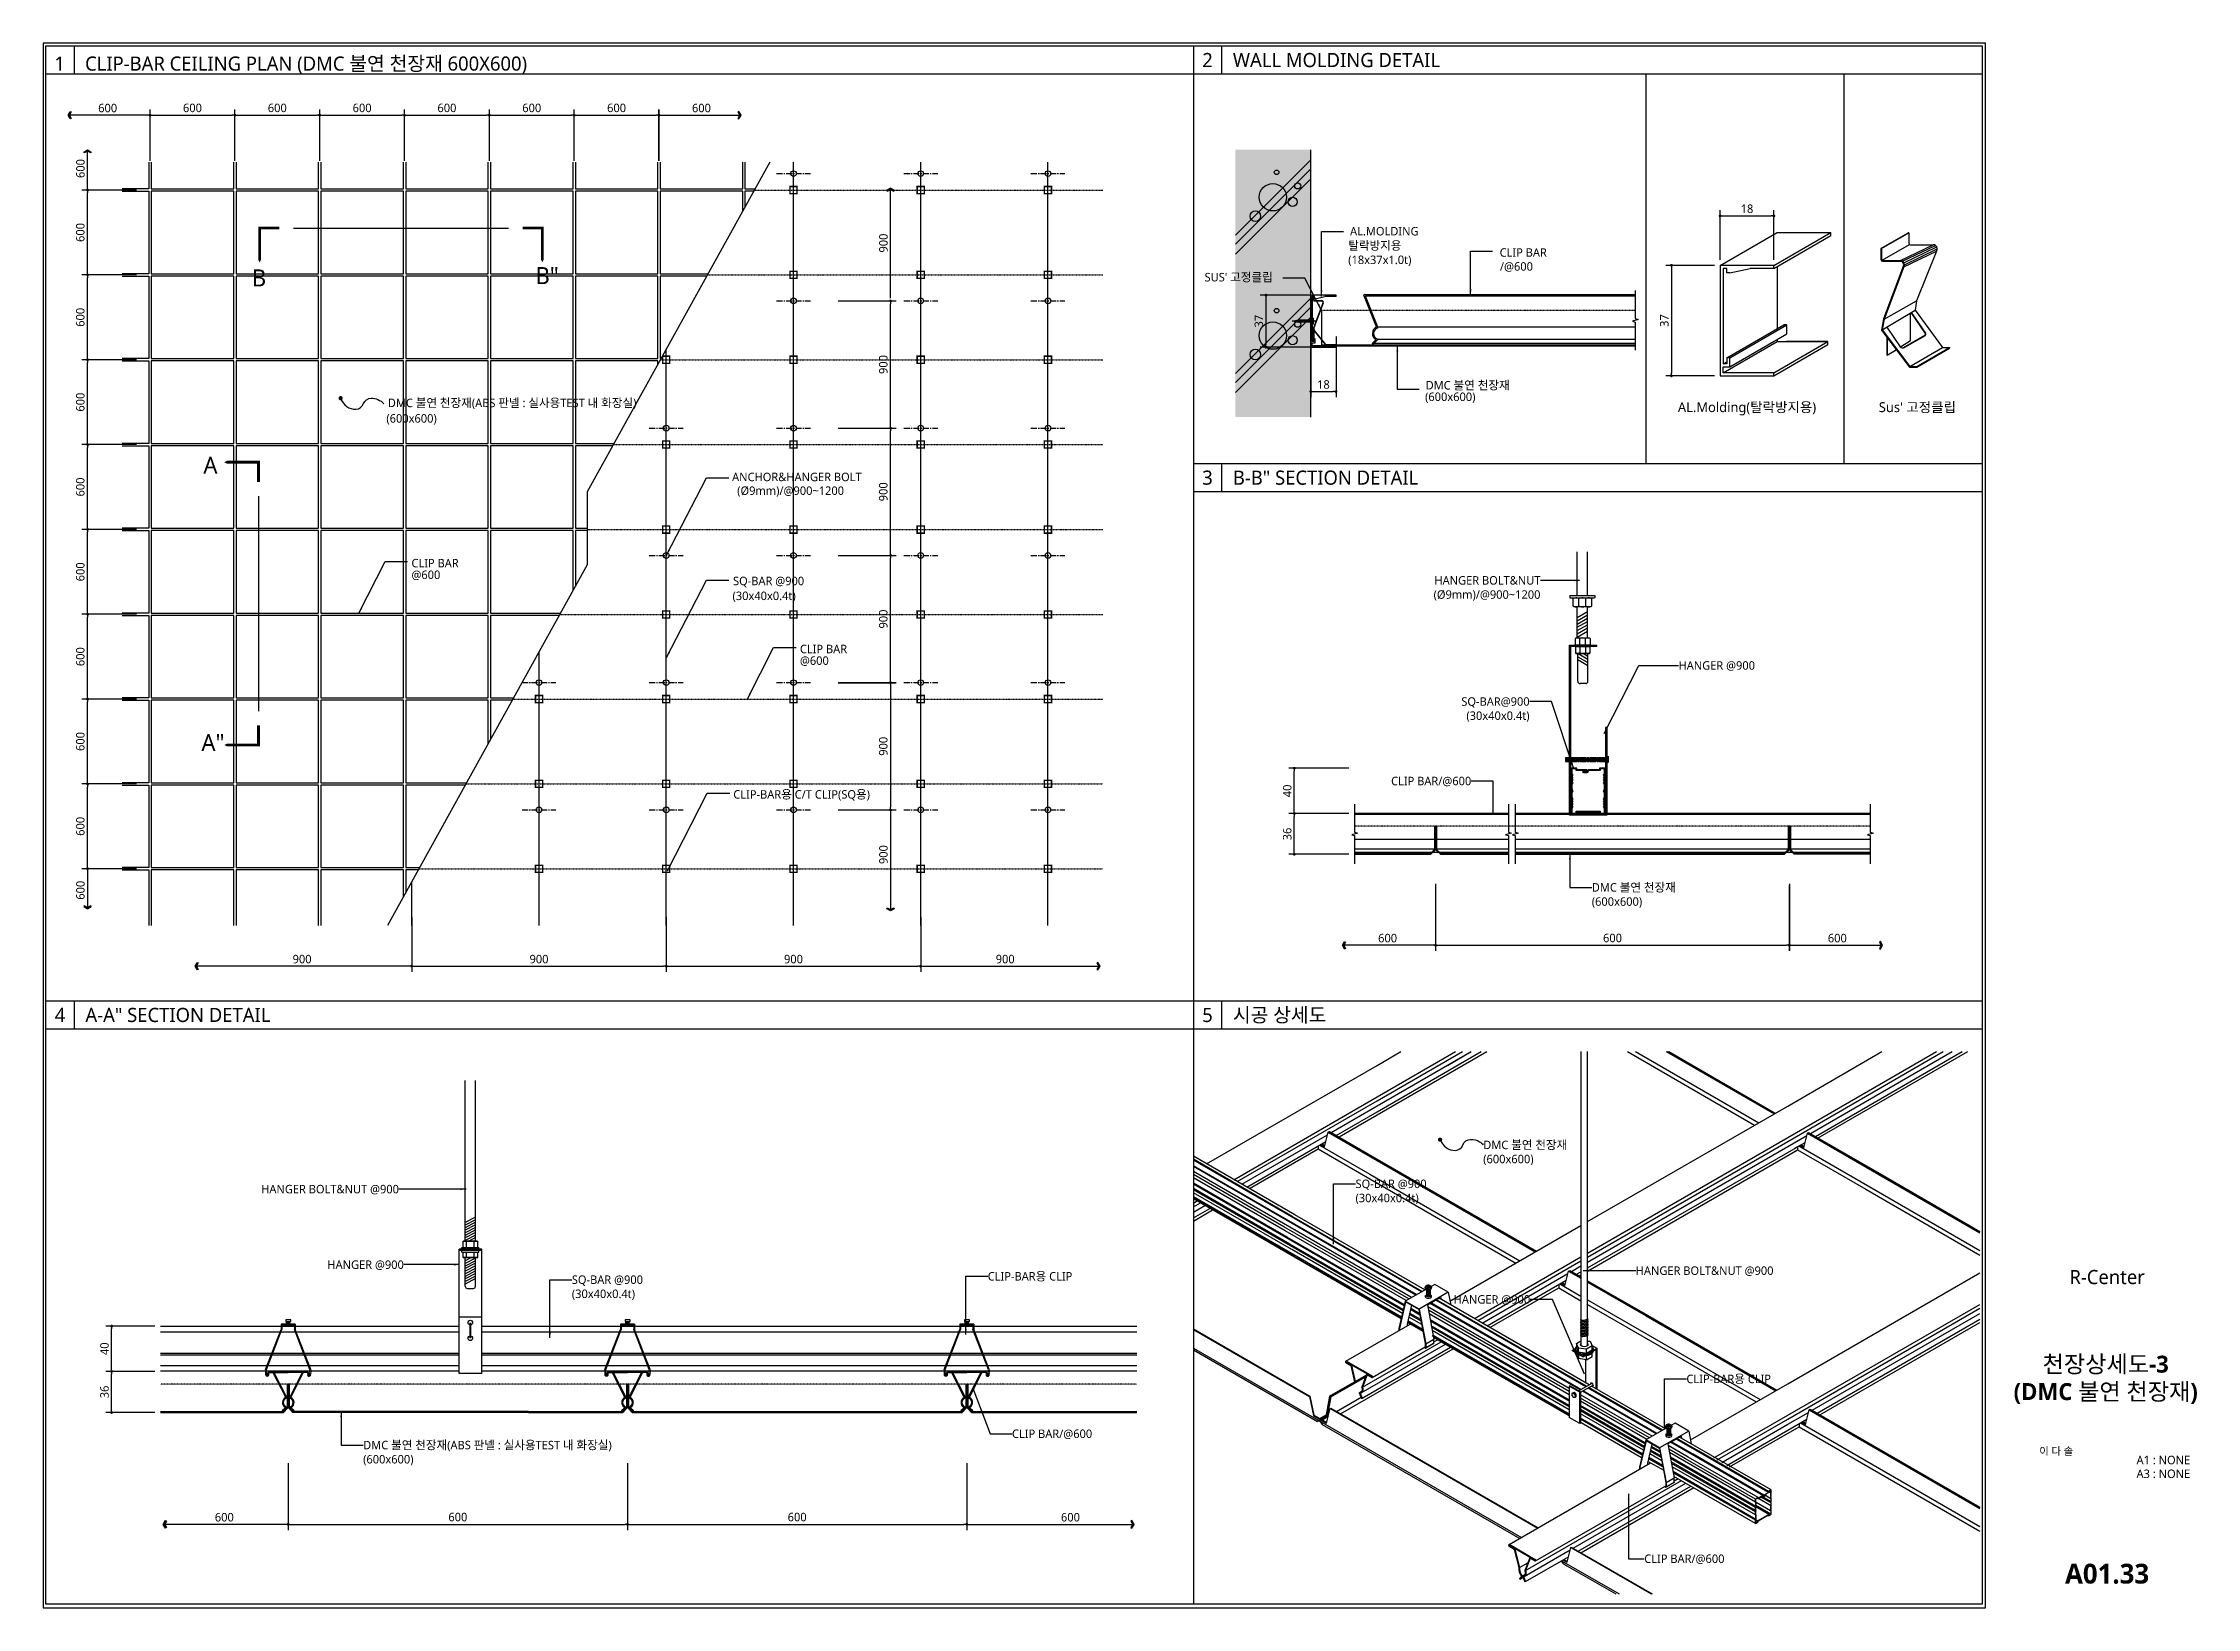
# Model space of a CAD drawing. Header units: millimetres. Extents: x 1394 to 74708, y 590 to 17190.
# Drawn here: x 51855 to 74708, y 590 to 17190 of the extents above; entities that cross this region are included whole.
import ezdxf
from ezdxf.enums import TextEntityAlignment as Align

# ---------------------------------------------------------------- set-up
doc = ezdxf.new("R2010")
doc.units = ezdxf.units.MM
for name, pattern in [('CENTERX2', [101.6, 63.5, -12.7, 12.7, -12.7]), ('HID', [2, 1.1, -0.9]), ('HIDDEN', [9.525, 6.35, -3.175])]:
    doc.linetypes.add(name, pattern=pattern)
doc.layers.get('Defpoints').update_dxf_attribs({"color": 152})
for name, color, linetype in [('5', 5, 'Continuous'), ('8', 8, 'Continuous'), ('A-DIM-N', 7, 'Continuous'), ('A-LINE-3', 7, 'Continuous'), ('A-LINE-4', 8, 'Continuous'), ('A-SYM', 6, 'Continuous'), ('A-TXT-N', 3, 'Continuous'), ('AA-ELE-8', 8, 'Continuous'), ('AA-MKXS', 7, 'Continuous'), ('ANCHOR', 4, 'Continuous'), ('BAR', 3, 'Continuous'), ('CARRING', 3, 'Continuous'), ('CEIL', 8, 'Continuous'), ('CEN', 1, 'CENTERX2'), ('CHANNEL', 7, 'Continuous'), ('clip', 8, 'Continuous'), ('COL', 2, 'Continuous'), ('DIM', 7, 'Continuous'), ('ETC', 3, 'Continuous'), ('FUR', 8, 'HIDDEN'), ('HANGER', 9, 'Continuous'), ('HANGER-C', 7, 'Continuous'), ('HATCH', 5, 'Continuous'), ('SCREW', 1, 'Continuous'), ('sec', 7, 'Continuous'), ('SECT', 7, 'Continuous'), ('SHT', 5, 'Continuous'), ('TEXT', 3, 'Continuous'), ('TXT', 7, 'Continuous'), ('몰딩', 1, 'Continuous')]:
    doc.layers.add(name, color=color, linetype=linetype)
doc.styles.add('NH', font='malgun.ttf')
doc.styles.get("Standard").update_dxf_attribs({"font": 'malgun.ttf'})
doc.styles.add('돋움체', font='malgun.ttf')
doc.styles.add('맑은고딕', font='malgun.ttf')
doc.styles.add('맑은고딕B', font='malgunbd.ttf')
doc.styles.add('스타일1', font='malgun.ttf')
doc.styles.add('스타일2', font='malgunbd.ttf')
doc.dimstyles.new('DA(N)', dxfattribs={"dimtxt": 3, "dimasz": 1, "dimexe": 2, "dimexo": 2, "dimgap": 1, "dimtad": 1, "dimdec": 0, "dimdsep": 46, "dimlunit": 6, "dimtxsty": 'NH', "dimblk": 'DOT', "dimcen": 2.5, "dimdle": 1.5, "dimclrd": 256, "dimclre": 256, "dimclrt": 3, "dimadec": 0, "dimazin": 0, "dimtfac": 1, "dimtdec": 0, "dimtix": 1, "dimtmove": 2, "dimatfit": 3, "dimfxl": 2, "dimtvp": 1, "dimtolj": 1, "dimtzin": 0, "dimlwd": -1, "dimarcsym": 0})
doc.dimstyles.get("Standard").update_dxf_attribs({"dimtxt": 0.18, "dimasz": 0.18, "dimexe": 0.18, "dimexo": 0.0625, "dimgap": 0.09, "dimtad": 0, "dimtih": 1, "dimtoh": 1, "dimdec": 4, "dimzin": 0, "dimdsep": 46, "dimtxsty": 'Standard', "dimcen": 0.09, "dimadec": 0, "dimazin": 0, "dimtfac": 1, "dimtdec": 4, "dimtofl": 0, "dimtmove": 0, "dimatfit": 3, "dimfxl": 1, "dimtolj": 1, "dimtzin": 0, "dimarcsym": 0})

msp = doc.modelspace()

# ---------------------------------------------------------------- texts
at = {"layer": 'A-DIM-N', "color": 3, "char_height": 90, "attachment_point": 5, "style": '돋움체'}
for s, insert in [('\\A1;600', (52540.49, 16500.54)), ('\\A1;600', (58840.49, 16500.54)), ('\\A1;600', (66120.8, 7694.36)), ('\\A1;600', (70892.49, 7694.36)), ('\\A1;900', (54603.14, 7472.1)), ('\\A1;900', (62063.19, 7472.1)), ('\\A1;600', (53778.15, 1551.17)), ('\\A1;600', (62755.64, 1551.17))]:
    msp.add_mtext(s, dxfattribs=dict(at, insert=insert))
at = {"layer": 'A-DIM-N', "color": 3, "char_height": 90, "attachment_point": 5, "rotation": 90, "style": '돋움체'}
for s, insert in [('\\A1;600', (52251.63, 15859.14)), ('\\A1;900', (60771.8, 15068.41)), ('\\A1;900', (60771.8, 8581.09)), ('\\A1;600', (52251.63, 8202.93))]:
    msp.add_mtext(s, dxfattribs=dict(at, insert=insert))
at = {"layer": 'A-TXT-N', "style": '스타일1'}
for s, height, p in [('탈락방지용', 90, (65702.86, 14997.14)), ('AL.MOLDING', 90, (65722.2, 15149.46)), ('(18x37x1.0t) ', 90, (65702.86, 14845.9)), ('/@600', 90, (67312.58, 14775.43)), ('CLIP BAR', 90, (67309.57, 14923.53)), ('B', 180, (54069.71, 14609.02)), ('B"', 180, (57078.75, 14633.48)), ("SUS' 고정클립 ", 90, (64179.01, 14661.72)), ('(600x600)', 90, (66518.14, 13392.77)), ('DMC 불연 천장재', 90, (66524.1, 13515.16)), ('(600x600)', 90, (55497.36, 13163.48)), ('DMC 불연 천장재(ABS 판넬 : 실사용TEST 내 화장실)', 90, (55512.67, 13327.93)), ('A', 180, (53555.78, 12622.07)), ('ANCHOR&HANGER BOLT', 90, (59165.75, 12542.65)), ('CLIP BAR', 90, (55763.59, 11627.98)), ('@600', 90, (55763.59, 11504.44)), ('SQ-BAR @900', 90, (59175.42, 11439.12)), ('(30x40x0.4t)', 90, (59170.16, 11281.32)), ('CLIP BAR', 90, (59885.22, 10717.41)), ('@600', 90, (59885.22, 10593.87)), ('A"', 180, (53534.87, 9679.15)), ('CLIP-BAR용 C/T CLIP(SQ용)', 90, (59178.46, 9174.62))]:
    msp.add_text(s, height=height, dxfattribs=at).set_placement(p)
msp.add_text('(%%C9mm)/@900~1200', height=90, dxfattribs=at).set_placement((60353.33, 12396.94), align=Align.RIGHT)
for s, p in [('HANGER BOLT&NUT', (67742.22, 11490.09)), ('(%%C9mm)/@900~1200', (67742.22, 11340.09)), ('SQ-BAR@900', (67627.14, 10205.08)), ('(30x40x0.4t)', (67627.14, 10055.08)), ('CLIP BAR/@600', (67008.49, 9361.77)), ('HANGER BOLT&NUT @900', (55631.09, 5032.24)), ('HANGER @900', (55682.8, 4231.01)), ('HANGER @900', (67633.16, 3862.47))]:
    msp.add_text(s, height=90, dxfattribs=at).set_placement(p, align=Align.MIDDLE_RIGHT)
for s, p in [('HANGER @900', (69207.51, 10587.47)), ('DMC 불연 천장재', (68287.02, 8233.08)), ('(600x600)', (68287.02, 8083.08)), ('DMC 불연 천장재', (67135.08, 5501.66)), ('(600x600)', (67135.08, 5351.66)), ('SQ-BAR @900', (65780.32, 5088.56)), ('(30x40x0.4t)', (65780.32, 4938.56)), ('SQ-BAR @900', (57465.34, 4071.77)), ('CLIP-BAR용 CLIP', (61878.02, 4107.61)), ('HANGER BOLT&NUT @900', (68753.25, 4167.65)), ('(30x40x0.4t)', (57465.34, 3921.77)), ('CLIP-BAR용 CLIP', (69291.23, 3018.9)), ('DMC 불연 천장재(ABS 판넬 : 실사용TEST 내 화장실)', (55250.82, 2317.02)), ('CLIP BAR/@600', (62135.51, 2437.13)), ('(600x600)', (55250.82, 2167.02)), ('CLIP BAR/@600', (68844.14, 1111.2))]:
    msp.add_text(s, height=90, dxfattribs=at).set_placement(p, align=Align.MIDDLE_LEFT)
at = {"layer": 'TEXT', "style": '스타일1'}
for s, height, p in [('1', 150, (52031.25, 16972.57)), ('2', 150, (64209.78, 17010, 0)), ('AL.Molding(탈락방지용)', 105, (69934.2, 13327.71, 0)), ("Sus' 고정클립 ", 105, (71759.84, 13327.71, 0)), ('3', 150, (64209.78, 12580, 0)), ('4', 150, (52035, 6880, 0)), ('5', 150, (64209.78, 6880, 0)), ('R-Center', 150, (73755, 4099.58))]:
    msp.add_text(s, height=height, dxfattribs=at).set_placement(p, align=Align.MIDDLE_CENTER)
for s, p in [('CLIP-BAR CEILING PLAN (DMC 불연 천장재 600X600)', (52300.57, 16972.57)), ('WALL MOLDING DETAIL', (64479.1, 17010, 0)), ('B-B" SECTION DETAIL', (64479.1, 12580, 0)), ('A-A" SECTION DETAIL', (52304.32, 6880, 0)), ('시공 상세도', (64479.1, 6880, 0))]:
    msp.add_text(s, height=150, dxfattribs=at).set_placement(p, align=Align.MIDDLE_LEFT)

# ---------------------------------------------------------------- blocks, each defined once
blk = doc.blocks.new('_DOT')
at = {"color": 0, "linetype": 'ByBlock'}
blk.add_line((-0.5, 0), (-1, 0), dxfattribs=at)
at = {"color": 0, "linetype": 'ByBlock', "const_width": 0.5}
blk.add_lwpolyline([(-0.25, 0, 1), (0.25, 0, 1)], format="xyb", close=True, dxfattribs=at)
blk = doc.blocks.new('*D129')
at = {"layer": 'A-DIM-N', "lineweight": -2, "transparency": 16777216}
for p, q in [((55767, 7734), (55767, 7337)), ((58467, 7734), (58467, 7337))]:
    blk.add_line(p, q, dxfattribs=at)
at = {"layer": 'A-DIM-N', "transparency": 16777216}
blk.add_line((55797, 7397), (58437, 7397), dxfattribs=at)
at = {"layer": 'Defpoints', "color": 0, "transparency": 16777216}
for p in [(55767, 7794), (58467, 7794), (58467, 7397)]:
    blk.add_point(p, dxfattribs=at)
at = {"layer": 'A-DIM-N', "transparency": 16777216, "xscale": 30, "yscale": 30, "zscale": 30, "rotation": 180}
blk.add_blockref('_DOT', (55767, 7397), dxfattribs=at)
at = {"layer": 'A-DIM-N', "transparency": 16777216, "xscale": 30, "yscale": 30, "zscale": 30}
blk.add_blockref('_DOT', (58467, 7397), dxfattribs=at)
at = {"layer": 'A-DIM-N', "color": 3, "transparency": 16777216, "insert": (57117, 7472), "char_height": 90, "attachment_point": 5, "style": '돋움체'}
blk.add_mtext('\\A1;900', dxfattribs=at)
blk = doc.blocks.new('*D130')
at = {"layer": 'A-DIM-N', "lineweight": -2, "transparency": 16777216}
for p, q in [((54456, 2124), (54456, 1416)), ((58056, 2124), (58056, 1416))]:
    blk.add_line(p, q, dxfattribs=at)
at = {"layer": 'A-DIM-N', "transparency": 16777216}
blk.add_line((54486, 1476), (58026, 1476), dxfattribs=at)
at = {"layer": 'Defpoints', "color": 0, "transparency": 16777216}
for p in [(54456, 2184), (58056, 2184), (58056, 1476)]:
    blk.add_point(p, dxfattribs=at)
at = {"layer": 'A-DIM-N', "transparency": 16777216, "xscale": 30, "yscale": 30, "zscale": 30, "rotation": 180}
blk.add_blockref('_DOT', (54456, 1476), dxfattribs=at)
at = {"layer": 'A-DIM-N', "transparency": 16777216, "xscale": 30, "yscale": 30, "zscale": 30}
blk.add_blockref('_DOT', (58056, 1476), dxfattribs=at)
at = {"layer": 'A-DIM-N', "color": 3, "transparency": 16777216, "insert": (56256, 1553), "char_height": 90, "attachment_point": 5, "style": '돋움체'}
blk.add_mtext('\\A1;600', dxfattribs=at)
blk = doc.blocks.new('*D131')
at = {"layer": 'A-DIM-N', "lineweight": -2, "transparency": 16777216}
for p, q in [((58467, 7921), (58467, 7337)), ((61167, 7734), (61167, 7337))]:
    blk.add_line(p, q, dxfattribs=at)
at = {"layer": 'A-DIM-N', "transparency": 16777216}
blk.add_line((58497, 7397), (61137, 7397), dxfattribs=at)
at = {"layer": 'Defpoints', "color": 0, "transparency": 16777216}
for p in [(58467, 7981), (61167, 7794), (61167, 7397)]:
    blk.add_point(p, dxfattribs=at)
at = {"layer": 'A-DIM-N', "transparency": 16777216, "xscale": 30, "yscale": 30, "zscale": 30, "rotation": 180}
blk.add_blockref('_DOT', (58467, 7397), dxfattribs=at)
at = {"layer": 'A-DIM-N', "transparency": 16777216, "xscale": 30, "yscale": 30, "zscale": 30}
blk.add_blockref('_DOT', (61167, 7397), dxfattribs=at)
at = {"layer": 'A-DIM-N', "color": 3, "transparency": 16777216, "insert": (59817, 7472), "char_height": 90, "attachment_point": 5, "style": '돋움체'}
blk.add_mtext('\\A1;900', dxfattribs=at)
blk = doc.blocks.new('*D132')
at = {"layer": 'A-DIM-N', "lineweight": -2, "transparency": 16777216}
for p, q in [((53890, 15941), (53890, 16485)), ((54790, 15941), (54790, 16485))]:
    blk.add_line(p, q, dxfattribs=at)
at = {"layer": 'A-DIM-N', "transparency": 16777216}
blk.add_line((53920, 16425), (54760, 16425), dxfattribs=at)
at = {"layer": 'Defpoints', "color": 0, "transparency": 16777216}
for p in [(54790, 16425), (53890, 15881), (54790, 15881)]:
    blk.add_point(p, dxfattribs=at)
at = {"layer": 'A-DIM-N', "transparency": 16777216, "xscale": 30, "yscale": 30, "zscale": 30, "rotation": 180}
blk.add_blockref('_DOT', (53890, 16425), dxfattribs=at)
at = {"layer": 'A-DIM-N', "transparency": 16777216, "xscale": 30, "yscale": 30, "zscale": 30}
blk.add_blockref('_DOT', (54790, 16425), dxfattribs=at)
at = {"layer": 'A-DIM-N', "color": 3, "transparency": 16777216, "insert": (54340, 16502), "char_height": 90, "attachment_point": 5, "style": '돋움체'}
blk.add_mtext('\\A1;600', dxfattribs=at)
blk = doc.blocks.new('*D133')
at = {"layer": 'A-DIM-N', "lineweight": -2, "transparency": 16777216}
for p, q in [((52846, 14731), (52267, 14731)), ((52846, 13831), (52267, 13831))]:
    blk.add_line(p, q, dxfattribs=at)
at = {"layer": 'A-DIM-N', "transparency": 16777216}
blk.add_line((52327, 13861), (52327, 14701), dxfattribs=at)
at = {"layer": 'Defpoints', "color": 0, "transparency": 16777216}
for p in [(52327, 14731), (52906, 14731), (52906, 13831)]:
    blk.add_point(p, dxfattribs=at)
at = {"layer": 'A-DIM-N', "transparency": 16777216, "xscale": 30, "yscale": 30, "zscale": 30}
for p, rotation in [((52327, 14731), 90), ((52327, 13831), 270)]:
    blk.add_blockref('_DOT', p, dxfattribs=dict(at, rotation=rotation))
at = {"layer": 'A-DIM-N', "color": 3, "transparency": 16777216, "insert": (52250, 14281), "char_height": 90, "attachment_point": 5, "rotation": 90, "style": '돋움체'}
blk.add_mtext('\\A1;600', dxfattribs=at)
blk = doc.blocks.new('*D134')
at = {"layer": 'A-DIM-N', "lineweight": -2, "transparency": 16777216}
for p, q in [((52846, 15631), (52267, 15631)), ((52846, 14731), (52267, 14731))]:
    blk.add_line(p, q, dxfattribs=at)
at = {"layer": 'A-DIM-N', "transparency": 16777216}
blk.add_line((52327, 14761), (52327, 15601), dxfattribs=at)
at = {"layer": 'Defpoints', "color": 0, "transparency": 16777216}
for p in [(52327, 15631), (52906, 15631), (52906, 14731)]:
    blk.add_point(p, dxfattribs=at)
at = {"layer": 'A-DIM-N', "transparency": 16777216, "xscale": 30, "yscale": 30, "zscale": 30}
for p, rotation in [((52327, 15631), 90), ((52327, 14731), 270)]:
    blk.add_blockref('_DOT', p, dxfattribs=dict(at, rotation=rotation))
at = {"layer": 'A-DIM-N', "color": 3, "transparency": 16777216, "insert": (52250, 15181), "char_height": 90, "attachment_point": 5, "rotation": 90, "style": '돋움체'}
blk.add_mtext('\\A1;600', dxfattribs=at)
blk = doc.blocks.new('*D135')
at = {"layer": 'A-DIM-N', "lineweight": -2, "transparency": 16777216}
for p, q in [((52990, 15941), (52990, 16485)), ((53890, 15941), (53890, 16485))]:
    blk.add_line(p, q, dxfattribs=at)
at = {"layer": 'A-DIM-N', "transparency": 16777216}
blk.add_line((53020, 16425), (53860, 16425), dxfattribs=at)
at = {"layer": 'Defpoints', "color": 0, "transparency": 16777216}
for p in [(53890, 16425), (52990, 15881), (53890, 15881)]:
    blk.add_point(p, dxfattribs=at)
at = {"layer": 'A-DIM-N', "transparency": 16777216, "xscale": 30, "yscale": 30, "zscale": 30, "rotation": 180}
blk.add_blockref('_DOT', (52990, 16425), dxfattribs=at)
at = {"layer": 'A-DIM-N', "transparency": 16777216, "xscale": 30, "yscale": 30, "zscale": 30}
blk.add_blockref('_DOT', (53890, 16425), dxfattribs=at)
at = {"layer": 'A-DIM-N', "color": 3, "transparency": 16777216, "insert": (53440, 16502), "char_height": 90, "attachment_point": 5, "style": '돋움체'}
blk.add_mtext('\\A1;600', dxfattribs=at)
blk = doc.blocks.new('*D136')
at = {"layer": 'A-DIM-N', "lineweight": -2, "transparency": 16777216}
for p, q in [((60292, 13105), (60907, 13105)), ((60292, 11755), (60907, 11755))]:
    blk.add_line(p, q, dxfattribs=at)
at = {"layer": 'A-DIM-N', "transparency": 16777216}
blk.add_line((60847, 11785), (60847, 13075), dxfattribs=at)
at = {"layer": 'Defpoints', "color": 0, "transparency": 16777216}
for p in [(60232, 13105), (60847, 13105), (60232, 11755)]:
    blk.add_point(p, dxfattribs=at)
at = {"layer": 'A-DIM-N', "transparency": 16777216, "xscale": 30, "yscale": 30, "zscale": 30}
for p, rotation in [((60847, 13105), 90), ((60847, 11755), 270)]:
    blk.add_blockref('_DOT', p, dxfattribs=dict(at, rotation=rotation))
at = {"layer": 'A-DIM-N', "color": 3, "transparency": 16777216, "insert": (60770, 12430), "char_height": 90, "attachment_point": 5, "rotation": 90, "style": '돋움체'}
blk.add_mtext('\\A1;900', dxfattribs=at)
blk = doc.blocks.new('*D137')
at = {"layer": 'A-DIM-N', "lineweight": -2, "transparency": 16777216}
for p, q in [((60292, 11755), (60907, 11755)), ((60292, 10405), (60907, 10405))]:
    blk.add_line(p, q, dxfattribs=at)
at = {"layer": 'A-DIM-N', "transparency": 16777216}
blk.add_line((60847, 10435), (60847, 11725), dxfattribs=at)
at = {"layer": 'Defpoints', "color": 0, "transparency": 16777216}
for p in [(60232, 11755), (60847, 11755), (60232, 10405)]:
    blk.add_point(p, dxfattribs=at)
at = {"layer": 'A-DIM-N', "transparency": 16777216, "xscale": 30, "yscale": 30, "zscale": 30}
for p, rotation in [((60847, 11755), 90), ((60847, 10405), 270)]:
    blk.add_blockref('_DOT', p, dxfattribs=dict(at, rotation=rotation))
at = {"layer": 'A-DIM-N', "color": 3, "transparency": 16777216, "insert": (60770, 11080), "char_height": 90, "attachment_point": 5, "rotation": 90, "style": '돋움체'}
blk.add_mtext('\\A1;900', dxfattribs=at)
blk = doc.blocks.new('*D119')
at = {"layer": 'A-DIM-N', "lineweight": -2, "transparency": 16777216}
for p, q in [((54790, 15941), (54790, 16485)), ((55690, 15941), (55690, 16485))]:
    blk.add_line(p, q, dxfattribs=at)
at = {"layer": 'A-DIM-N', "transparency": 16777216}
blk.add_line((54820, 16425), (55660, 16425), dxfattribs=at)
at = {"layer": 'Defpoints', "color": 0, "transparency": 16777216}
for p in [(55690, 16425), (54790, 15881), (55690, 15881)]:
    blk.add_point(p, dxfattribs=at)
at = {"layer": 'A-DIM-N', "transparency": 16777216, "xscale": 30, "yscale": 30, "zscale": 30, "rotation": 180}
blk.add_blockref('_DOT', (54790, 16425), dxfattribs=at)
at = {"layer": 'A-DIM-N', "transparency": 16777216, "xscale": 30, "yscale": 30, "zscale": 30}
blk.add_blockref('_DOT', (55690, 16425), dxfattribs=at)
at = {"layer": 'A-DIM-N', "color": 3, "transparency": 16777216, "insert": (55240, 16502), "char_height": 90, "attachment_point": 5, "style": '돋움체'}
blk.add_mtext('\\A1;600', dxfattribs=at)
blk = doc.blocks.new('*D120')
at = {"layer": 'A-DIM-N', "lineweight": -2, "transparency": 16777216}
for p, q in [((55690, 15941), (55690, 16485)), ((56590, 15941), (56590, 16485))]:
    blk.add_line(p, q, dxfattribs=at)
at = {"layer": 'A-DIM-N', "transparency": 16777216}
blk.add_line((55720, 16425), (56560, 16425), dxfattribs=at)
at = {"layer": 'Defpoints', "color": 0, "transparency": 16777216}
for p in [(56590, 16425), (55690, 15881), (56590, 15881)]:
    blk.add_point(p, dxfattribs=at)
at = {"layer": 'A-DIM-N', "transparency": 16777216, "xscale": 30, "yscale": 30, "zscale": 30, "rotation": 180}
blk.add_blockref('_DOT', (55690, 16425), dxfattribs=at)
at = {"layer": 'A-DIM-N', "transparency": 16777216, "xscale": 30, "yscale": 30, "zscale": 30}
blk.add_blockref('_DOT', (56590, 16425), dxfattribs=at)
at = {"layer": 'A-DIM-N', "color": 3, "transparency": 16777216, "insert": (56140, 16502), "char_height": 90, "attachment_point": 5, "style": '돋움체'}
blk.add_mtext('\\A1;600', dxfattribs=at)
blk = doc.blocks.new('*D121')
at = {"layer": 'A-DIM-N', "lineweight": -2, "transparency": 16777216}
for p, q in [((56590, 15941), (56590, 16485)), ((57490, 15941), (57490, 16485))]:
    blk.add_line(p, q, dxfattribs=at)
at = {"layer": 'A-DIM-N', "transparency": 16777216}
blk.add_line((56620, 16425), (57460, 16425), dxfattribs=at)
at = {"layer": 'Defpoints', "color": 0, "transparency": 16777216}
for p in [(57490, 16425), (56590, 15881), (57490, 15881)]:
    blk.add_point(p, dxfattribs=at)
at = {"layer": 'A-DIM-N', "transparency": 16777216, "xscale": 30, "yscale": 30, "zscale": 30, "rotation": 180}
blk.add_blockref('_DOT', (56590, 16425), dxfattribs=at)
at = {"layer": 'A-DIM-N', "transparency": 16777216, "xscale": 30, "yscale": 30, "zscale": 30}
blk.add_blockref('_DOT', (57490, 16425), dxfattribs=at)
at = {"layer": 'A-DIM-N', "color": 3, "transparency": 16777216, "insert": (57040, 16502), "char_height": 90, "attachment_point": 5, "style": '돋움체'}
blk.add_mtext('\\A1;600', dxfattribs=at)
blk = doc.blocks.new('*D122')
at = {"layer": 'A-DIM-N', "lineweight": -2, "transparency": 16777216}
for p, q in [((57490, 15941), (57490, 16485)), ((58390, 15941), (58390, 16485))]:
    blk.add_line(p, q, dxfattribs=at)
at = {"layer": 'A-DIM-N', "transparency": 16777216}
blk.add_line((57520, 16425), (58360, 16425), dxfattribs=at)
at = {"layer": 'Defpoints', "color": 0, "transparency": 16777216}
for p in [(58390, 16425), (57490, 15881), (58390, 15881)]:
    blk.add_point(p, dxfattribs=at)
at = {"layer": 'A-DIM-N', "transparency": 16777216, "xscale": 30, "yscale": 30, "zscale": 30, "rotation": 180}
blk.add_blockref('_DOT', (57490, 16425), dxfattribs=at)
at = {"layer": 'A-DIM-N', "transparency": 16777216, "xscale": 30, "yscale": 30, "zscale": 30}
blk.add_blockref('_DOT', (58390, 16425), dxfattribs=at)
at = {"layer": 'A-DIM-N', "color": 3, "transparency": 16777216, "insert": (57940, 16502), "char_height": 90, "attachment_point": 5, "style": '돋움체'}
blk.add_mtext('\\A1;600', dxfattribs=at)
blk = doc.blocks.new('*D123')
at = {"layer": 'A-DIM-N', "lineweight": -2, "transparency": 16777216}
for p, q in [((52846, 13831), (52267, 13831)), ((52846, 12931), (52267, 12931))]:
    blk.add_line(p, q, dxfattribs=at)
at = {"layer": 'A-DIM-N', "transparency": 16777216}
blk.add_line((52327, 12961), (52327, 13801), dxfattribs=at)
at = {"layer": 'Defpoints', "color": 0, "transparency": 16777216}
for p in [(52327, 13831), (52906, 13831), (52906, 12931)]:
    blk.add_point(p, dxfattribs=at)
at = {"layer": 'A-DIM-N', "transparency": 16777216, "xscale": 30, "yscale": 30, "zscale": 30}
for p, rotation in [((52327, 13831), 90), ((52327, 12931), 270)]:
    blk.add_blockref('_DOT', p, dxfattribs=dict(at, rotation=rotation))
at = {"layer": 'A-DIM-N', "color": 3, "transparency": 16777216, "insert": (52250, 13381), "char_height": 90, "attachment_point": 5, "rotation": 90, "style": '돋움체'}
blk.add_mtext('\\A1;600', dxfattribs=at)
blk = doc.blocks.new('*D124')
at = {"layer": 'A-DIM-N', "lineweight": -2, "transparency": 16777216}
for p, q in [((52846, 12931), (52267, 12931)), ((52846, 12031), (52267, 12031))]:
    blk.add_line(p, q, dxfattribs=at)
at = {"layer": 'A-DIM-N', "transparency": 16777216}
blk.add_line((52327, 12061), (52327, 12901), dxfattribs=at)
at = {"layer": 'Defpoints', "color": 0, "transparency": 16777216}
for p in [(52327, 12931), (52906, 12931), (52906, 12031)]:
    blk.add_point(p, dxfattribs=at)
at = {"layer": 'A-DIM-N', "transparency": 16777216, "xscale": 30, "yscale": 30, "zscale": 30}
for p, rotation in [((52327, 12931), 90), ((52327, 12031), 270)]:
    blk.add_blockref('_DOT', p, dxfattribs=dict(at, rotation=rotation))
at = {"layer": 'A-DIM-N', "color": 3, "transparency": 16777216, "insert": (52250, 12481), "char_height": 90, "attachment_point": 5, "rotation": 90, "style": '돋움체'}
blk.add_mtext('\\A1;600', dxfattribs=at)
blk = doc.blocks.new('*D125')
at = {"layer": 'A-DIM-N', "lineweight": -2, "transparency": 16777216}
for p, q in [((52846, 12031), (52267, 12031)), ((52846, 11131), (52267, 11131))]:
    blk.add_line(p, q, dxfattribs=at)
at = {"layer": 'A-DIM-N', "transparency": 16777216}
blk.add_line((52327, 11161), (52327, 12001), dxfattribs=at)
at = {"layer": 'Defpoints', "color": 0, "transparency": 16777216}
for p in [(52327, 12031), (52906, 12031), (52906, 11131)]:
    blk.add_point(p, dxfattribs=at)
at = {"layer": 'A-DIM-N', "transparency": 16777216, "xscale": 30, "yscale": 30, "zscale": 30}
for p, rotation in [((52327, 12031), 90), ((52327, 11131), 270)]:
    blk.add_blockref('_DOT', p, dxfattribs=dict(at, rotation=rotation))
at = {"layer": 'A-DIM-N', "color": 3, "transparency": 16777216, "insert": (52250, 11581), "char_height": 90, "attachment_point": 5, "rotation": 90, "style": '돋움체'}
blk.add_mtext('\\A1;600', dxfattribs=at)
blk = doc.blocks.new('*D126')
at = {"layer": 'A-DIM-N', "lineweight": -2, "transparency": 16777216}
for p, q in [((52846, 11131), (52267, 11131)), ((52846, 10231), (52267, 10231))]:
    blk.add_line(p, q, dxfattribs=at)
at = {"layer": 'A-DIM-N', "transparency": 16777216}
blk.add_line((52327, 10261), (52327, 11101), dxfattribs=at)
at = {"layer": 'Defpoints', "color": 0, "transparency": 16777216}
for p in [(52327, 11131), (52906, 11131), (52906, 10231)]:
    blk.add_point(p, dxfattribs=at)
at = {"layer": 'A-DIM-N', "transparency": 16777216, "xscale": 30, "yscale": 30, "zscale": 30}
for p, rotation in [((52327, 11131), 90), ((52327, 10231), 270)]:
    blk.add_blockref('_DOT', p, dxfattribs=dict(at, rotation=rotation))
at = {"layer": 'A-DIM-N', "color": 3, "transparency": 16777216, "insert": (52250, 10681), "char_height": 90, "attachment_point": 5, "rotation": 90, "style": '돋움체'}
blk.add_mtext('\\A1;600', dxfattribs=at)
blk = doc.blocks.new('*D127')
at = {"layer": 'A-DIM-N', "lineweight": -2, "transparency": 16777216}
for p, q in [((52846, 10231), (52267, 10231)), ((52846, 9331), (52267, 9331))]:
    blk.add_line(p, q, dxfattribs=at)
at = {"layer": 'A-DIM-N', "transparency": 16777216}
blk.add_line((52327, 9361), (52327, 10201), dxfattribs=at)
at = {"layer": 'Defpoints', "color": 0, "transparency": 16777216}
for p in [(52327, 10231), (52906, 10231), (52906, 9331)]:
    blk.add_point(p, dxfattribs=at)
at = {"layer": 'A-DIM-N', "transparency": 16777216, "xscale": 30, "yscale": 30, "zscale": 30}
for p, rotation in [((52327, 10231), 90), ((52327, 9331), 270)]:
    blk.add_blockref('_DOT', p, dxfattribs=dict(at, rotation=rotation))
at = {"layer": 'A-DIM-N', "color": 3, "transparency": 16777216, "insert": (52250, 9781), "char_height": 90, "attachment_point": 5, "rotation": 90, "style": '돋움체'}
blk.add_mtext('\\A1;600', dxfattribs=at)
blk = doc.blocks.new('*D128')
at = {"layer": 'A-DIM-N', "lineweight": -2, "transparency": 16777216}
for p, q in [((52846, 9331), (52267, 9331)), ((52846, 8431), (52267, 8431))]:
    blk.add_line(p, q, dxfattribs=at)
at = {"layer": 'A-DIM-N', "transparency": 16777216}
blk.add_line((52327, 8461), (52327, 9301), dxfattribs=at)
at = {"layer": 'Defpoints', "color": 0, "transparency": 16777216}
for p in [(52327, 9331), (52906, 9331), (52906, 8431)]:
    blk.add_point(p, dxfattribs=at)
at = {"layer": 'A-DIM-N', "transparency": 16777216, "xscale": 30, "yscale": 30, "zscale": 30}
for p, rotation in [((52327, 9331), 90), ((52327, 8431), 270)]:
    blk.add_blockref('_DOT', p, dxfattribs=dict(at, rotation=rotation))
at = {"layer": 'A-DIM-N', "color": 3, "transparency": 16777216, "insert": (52250, 8881), "char_height": 90, "attachment_point": 5, "rotation": 90, "style": '돋움체'}
blk.add_mtext('\\A1;600', dxfattribs=at)
blk = doc.blocks.new('*D115')
at = {"layer": 'A-DIM-N', "lineweight": -2, "transparency": 16777216}
for p, q in [((58056, 2124), (58056, 1416)), ((61656, 2124), (61656, 1416))]:
    blk.add_line(p, q, dxfattribs=at)
at = {"layer": 'A-DIM-N', "transparency": 16777216}
blk.add_line((58086, 1476), (61626, 1476), dxfattribs=at)
at = {"layer": 'Defpoints', "color": 0, "transparency": 16777216}
for p in [(58056, 2184), (61656, 2184), (61656, 1476)]:
    blk.add_point(p, dxfattribs=at)
at = {"layer": 'A-DIM-N', "transparency": 16777216, "xscale": 30, "yscale": 30, "zscale": 30, "rotation": 180}
blk.add_blockref('_DOT', (58056, 1476), dxfattribs=at)
at = {"layer": 'A-DIM-N', "transparency": 16777216, "xscale": 30, "yscale": 30, "zscale": 30}
blk.add_blockref('_DOT', (61656, 1476), dxfattribs=at)
at = {"layer": 'A-DIM-N', "color": 3, "transparency": 16777216, "insert": (59856, 1553), "char_height": 90, "attachment_point": 5, "style": '돋움체'}
blk.add_mtext('\\A1;600', dxfattribs=at)
blk = doc.blocks.new('*D116')
at = {"layer": 'A-DIM-N', "lineweight": -2, "transparency": 16777216}
for p, q in [((66630, 8259), (66630, 7559)), ((70383, 8259), (70383, 7559))]:
    blk.add_line(p, q, dxfattribs=at)
at = {"layer": 'A-DIM-N', "transparency": 16777216}
blk.add_line((66660, 7619), (70353, 7619), dxfattribs=at)
at = {"layer": 'Defpoints', "color": 0, "transparency": 16777216}
for p in [(66630, 8319), (70383, 8319), (70383, 7619)]:
    blk.add_point(p, dxfattribs=at)
at = {"layer": 'A-DIM-N', "transparency": 16777216, "xscale": 30, "yscale": 30, "zscale": 30, "rotation": 180}
blk.add_blockref('_DOT', (66630, 7619), dxfattribs=at)
at = {"layer": 'A-DIM-N', "transparency": 16777216, "xscale": 30, "yscale": 30, "zscale": 30}
blk.add_blockref('_DOT', (70383, 7619), dxfattribs=at)
at = {"layer": 'A-DIM-N', "color": 3, "transparency": 16777216, "insert": (68507, 7696), "char_height": 90, "attachment_point": 5, "style": '돋움체'}
blk.add_mtext('\\A1;600', dxfattribs=at)
blk = doc.blocks.new('*D117')
at = {"layer": 'A-DIM-N', "lineweight": -2, "transparency": 16777216}
for p, q in [((65711, 9016), (65071, 9016)), ((65711, 8584), (65071, 8584))]:
    blk.add_line(p, q, dxfattribs=at)
at = {"layer": 'A-DIM-N', "transparency": 16777216}
blk.add_line((65131, 8614), (65131, 8986), dxfattribs=at)
at = {"layer": 'Defpoints', "color": 0, "transparency": 16777216}
for p in [(65131, 9016), (65771, 9016), (65771, 8584)]:
    blk.add_point(p, dxfattribs=at)
at = {"layer": 'A-DIM-N', "transparency": 16777216, "xscale": 30, "yscale": 30, "zscale": 30}
for p, rotation in [((65131, 9016), 90), ((65131, 8584), 270)]:
    blk.add_blockref('_DOT', p, dxfattribs=dict(at, rotation=rotation))
at = {"layer": 'A-DIM-N', "color": 3, "transparency": 16777216, "insert": (65056, 8800), "char_height": 90, "attachment_point": 5, "rotation": 90, "style": '돋움체'}
blk.add_mtext('\\A1;36', dxfattribs=at)
blk = doc.blocks.new('*D118')
at = {"layer": 'A-DIM-N', "lineweight": -2, "transparency": 16777216}
for p, q in [((65711, 9497), (65071, 9497)), ((65711, 9016), (65071, 9016))]:
    blk.add_line(p, q, dxfattribs=at)
at = {"layer": 'A-DIM-N', "transparency": 16777216}
blk.add_line((65131, 9046), (65131, 9467), dxfattribs=at)
at = {"layer": 'Defpoints', "color": 0, "transparency": 16777216}
for p in [(65131, 9497), (65771, 9497), (65771, 9016)]:
    blk.add_point(p, dxfattribs=at)
at = {"layer": 'A-DIM-N', "transparency": 16777216, "xscale": 30, "yscale": 30, "zscale": 30}
for p, rotation in [((65131, 9497), 90), ((65131, 9016), 270)]:
    blk.add_blockref('_DOT', p, dxfattribs=dict(at, rotation=rotation))
at = {"layer": 'A-DIM-N', "color": 3, "transparency": 16777216, "insert": (65056, 9257), "char_height": 90, "attachment_point": 5, "rotation": 90, "style": '돋움체'}
blk.add_mtext('\\A1;40', dxfattribs=at)
blk = doc.blocks.new('455')
at = {"layer": 'SCREW'}
for p, q in [((10025, 1611.1), (10027.1, 1614)), ((10025, 1584.5), (10025, 1611.1)), ((10027.1, 1581.7), (10025, 1584.5)), ((10027.1, 1614), (10087.6, 1614)), ((10087.6, 1581.7), (10027.1, 1581.7)), ((10045.2, 1584.5), (10045.2, 1611.1)), ((10069.5, 1584.5), (10069.5, 1611.1)), ((10087.6, 1614), (10089.7, 1611.1)), ((10089.7, 1584.5), (10087.6, 1581.7)), ((10089.7, 1611.1), (10089.7, 1584.5))]:
    blk.add_line(p, q, dxfattribs=at)
for centre, radius, start, end in [((10035.1, 1589.1), 24.2, 65.35529, 114.64471), ((10035.1, 1606.5), 24.2, 245.35529, 294.64471), ((10057.3, 1579), 34.4, 69.36607, 110.63393), ((10057.3, 1616.7), 34.4, 249.36607, 290.63393), ((10079.6, 1589.1), 24.2, 65.35529, 114.64471), ((10079.6, 1606.5), 24.2, 245.35529, 294.64471)]:
    blk.add_arc(centre, radius, start, end, dxfattribs=at)
blk = doc.blocks.new('*D113')
at = {"layer": 'A-DIM-N', "lineweight": -2, "transparency": 16777216}
for p, q in [((53040, 3579), (52522, 3579)), ((53040, 3099), (52522, 3099))]:
    blk.add_line(p, q, dxfattribs=at)
at = {"layer": 'A-DIM-N', "transparency": 16777216}
blk.add_line((52582, 3129), (52582, 3549), dxfattribs=at)
at = {"layer": 'Defpoints', "color": 0, "transparency": 16777216}
for p in [(52582, 3579), (53100, 3579), (53100, 3099)]:
    blk.add_point(p, dxfattribs=at)
at = {"layer": 'A-DIM-N', "transparency": 16777216, "xscale": 30, "yscale": 30, "zscale": 30}
for p, rotation in [((52582, 3579), 90), ((52582, 3099), 270)]:
    blk.add_blockref('_DOT', p, dxfattribs=dict(at, rotation=rotation))
at = {"layer": 'A-DIM-N', "color": 3, "transparency": 16777216, "insert": (52507, 3339), "char_height": 90, "attachment_point": 5, "rotation": 90, "style": '돋움체'}
blk.add_mtext('\\A1;40', dxfattribs=at)
blk = doc.blocks.new('*D114')
at = {"layer": 'A-DIM-N', "lineweight": -2, "transparency": 16777216}
for p, q in [((53040, 3099), (52522, 3099)), ((53040, 2663), (52522, 2663))]:
    blk.add_line(p, q, dxfattribs=at)
at = {"layer": 'A-DIM-N', "transparency": 16777216}
blk.add_line((52582, 2693), (52582, 3069), dxfattribs=at)
at = {"layer": 'Defpoints', "color": 0, "transparency": 16777216}
for p in [(52582, 3099), (53100, 3099), (53100, 2663)]:
    blk.add_point(p, dxfattribs=at)
at = {"layer": 'A-DIM-N', "transparency": 16777216, "xscale": 30, "yscale": 30, "zscale": 30}
for p, rotation in [((52582, 3099), 90), ((52582, 2663), 270)]:
    blk.add_blockref('_DOT', p, dxfattribs=dict(at, rotation=rotation))
at = {"layer": 'A-DIM-N', "color": 3, "transparency": 16777216, "insert": (52507, 2881), "char_height": 90, "attachment_point": 5, "rotation": 90, "style": '돋움체'}
blk.add_mtext('\\A1;36', dxfattribs=at)
blk = doc.blocks.new('BLOCK')
at = {"layer": 'AA-ELE-8', "linetype": 'Continuous'}
for p, q in [((350, 345), (-345, -350)), ((350, 263), (-345, -432)), ((350, 171), (-345, -523))]:
    blk.add_line(p, q, dxfattribs=at)
for centre, radius in [((35, 230), 20.9), ((0, 0), 126), ((182, -42), 41.9), ((230, 105), 27.9), ((-161, -174), 48.8)]:
    blk.add_circle(centre, radius, dxfattribs=at)
blk = doc.blocks.new('*D109')
at = {"layer": 'A-DIM-N', "lineweight": -2, "transparency": 16777216}
for p, q in [((65306, 14079), (65306, 13433)), ((65574, 14076), (65574, 13433))]:
    blk.add_line(p, q, dxfattribs=at)
at = {"layer": 'A-DIM-N', "transparency": 16777216}
blk.add_line((65336, 13493), (65544, 13493), dxfattribs=at)
at = {"layer": 'Defpoints', "color": 0, "transparency": 16777216}
for p in [(65306, 14139), (65574, 14136), (65574, 13493)]:
    blk.add_point(p, dxfattribs=at)
at = {"layer": 'A-DIM-N', "transparency": 16777216, "xscale": 30, "yscale": 30, "zscale": 30, "rotation": 180}
blk.add_blockref('_DOT', (65306, 13493), dxfattribs=at)
at = {"layer": 'A-DIM-N', "transparency": 16777216, "xscale": 30, "yscale": 30, "zscale": 30}
blk.add_blockref('_DOT', (65574, 13493), dxfattribs=at)
at = {"layer": 'A-DIM-N', "color": 3, "transparency": 16777216, "insert": (65440, 13568), "char_height": 90, "attachment_point": 5, "style": '돋움체'}
blk.add_mtext('\\A1;18', dxfattribs=at)
blk = doc.blocks.new('*D110')
at = {"layer": 'A-DIM-N', "lineweight": -2, "transparency": 16777216}
for p, q in [((65349, 14516), (64770, 14516)), ((65341, 13964), (64770, 13964))]:
    blk.add_line(p, q, dxfattribs=at)
at = {"layer": 'A-DIM-N', "transparency": 16777216}
blk.add_line((64830, 14486), (64830, 13994), dxfattribs=at)
at = {"layer": 'Defpoints', "color": 0, "transparency": 16777216}
for p in [(65409, 14516), (64830, 13964), (65401, 13964)]:
    blk.add_point(p, dxfattribs=at)
at = {"layer": 'A-DIM-N', "transparency": 16777216, "xscale": 30, "yscale": 30, "zscale": 30}
for p, rotation in [((64830, 14516), 90), ((64830, 13964), 270)]:
    blk.add_blockref('_DOT', p, dxfattribs=dict(at, rotation=rotation))
at = {"layer": 'A-DIM-N', "color": 3, "transparency": 16777216, "insert": (64755, 14240), "char_height": 90, "attachment_point": 5, "rotation": 90, "style": '돋움체'}
blk.add_mtext('\\A1;37', dxfattribs=at)
blk = doc.blocks.new('Screw3')
at = {"layer": 'CEN'}
blk.add_line((615.3, 187.5), (615.3, 153.6), dxfattribs=at)
at = {"layer": 'SCREW'}
for p, q in [((613.7, 184.2), (613.7, 183.7)), ((613.7, 184.2), (617, 184.2)), ((617, 184.2), (617, 183.7)), ((611.2, 183.7), (611.2, 182.7)), ((611.2, 183.7), (619.5, 183.7)), ((611.2, 182.7), (619.5, 182.7)), ((616.2, 183.7), (619.5, 183.7)), ((616.2, 182.7), (619.5, 182.7)), ((619.5, 183.7), (619.5, 182.7)), ((619.5, 183.7), (619.5, 182.7))]:
    blk.add_line(p, q, dxfattribs=at)
at = {"layer": 'SCREW', "color": 5}
for p, q in [((613.9, 181.8), (613.9, 162.4)), ((613.9, 162.4), (615.3, 156.6)), ((615.3, 156.6), (616.8, 162.4)), ((616.8, 181.8), (616.8, 162.4))]:
    blk.add_line(p, q, dxfattribs=at)
blk.add_lwpolyline([(615.3, 156.6), (615.9, 161.9, -0.255479), (616.8, 162.4, -0.15073)], format="xyb", dxfattribs=at)
for centre, major_axis, ratio, start_param, end_param in [((611.3, 181.7), (-2.6, 0.01), 0.375814, 3.166741, 4.737538), ((612.2, 181.8), (-2.42, 0.09), 0.428989, 3.232453, 4.416556)]:
    blk.add_ellipse(centre, major_axis=major_axis, ratio=ratio, start_param=start_param, end_param=end_param, dxfattribs=at)
at = {"layer": 'SCREW', "color": 5, "extrusion": (0, 0, -1)}
for centre, major_axis, ratio, start_param, end_param in [((618.5, 181.8), (2.42, 0.09), 0.428989, 3.232453, 4.416556), ((619.4, 181.7), (2.6, 0.01), 0.375814, 3.166741, 4.737538)]:
    blk.add_ellipse(centre, major_axis=major_axis, ratio=ratio, start_param=start_param, end_param=end_param, dxfattribs=at)
blk = doc.blocks.new('*D111')
at = {"layer": 'A-DIM-N', "lineweight": -2, "transparency": 16777216}
for p, q in [((69589, 14832), (69072, 14832)), ((69589, 13660), (69072, 13660))]:
    blk.add_line(p, q, dxfattribs=at)
at = {"layer": 'A-DIM-N', "transparency": 16777216}
blk.add_line((69132, 14802), (69132, 13690), dxfattribs=at)
at = {"layer": 'Defpoints', "color": 0, "transparency": 16777216}
for p in [(69649, 14832), (69132, 13660), (69649, 13660)]:
    blk.add_point(p, dxfattribs=at)
at = {"layer": 'A-DIM-N', "transparency": 16777216, "xscale": 30, "yscale": 30, "zscale": 30}
for p, rotation in [((69132, 14832), 90), ((69132, 13660), 270)]:
    blk.add_blockref('_DOT', p, dxfattribs=dict(at, rotation=rotation))
at = {"layer": 'A-DIM-N', "color": 3, "transparency": 16777216, "insert": (69057, 14246), "char_height": 90, "attachment_point": 5, "rotation": 90, "style": '돋움체'}
blk.add_mtext('\\A1;37', dxfattribs=at)
blk = doc.blocks.new('*D112')
at = {"layer": 'A-DIM-N', "lineweight": -2, "transparency": 16777216}
for p, q in [((69649, 14892), (69649, 15417)), ((70219, 14892), (70219, 15417))]:
    blk.add_line(p, q, dxfattribs=at)
at = {"layer": 'A-DIM-N', "transparency": 16777216}
blk.add_line((69679, 15357), (70189, 15357), dxfattribs=at)
at = {"layer": 'Defpoints', "color": 0, "transparency": 16777216}
for p in [(70219, 15357), (69649, 14832), (70219, 14832)]:
    blk.add_point(p, dxfattribs=at)
at = {"layer": 'A-DIM-N', "transparency": 16777216, "xscale": 30, "yscale": 30, "zscale": 30, "rotation": 180}
blk.add_blockref('_DOT', (69649, 15357), dxfattribs=at)
at = {"layer": 'A-DIM-N', "transparency": 16777216, "xscale": 30, "yscale": 30, "zscale": 30}
blk.add_blockref('_DOT', (70219, 15357), dxfattribs=at)
at = {"layer": 'A-DIM-N', "color": 3, "transparency": 16777216, "insert": (69934, 15432), "char_height": 90, "attachment_point": 5, "style": '돋움체'}
blk.add_mtext('\\A1;18', dxfattribs=at)
blk = doc.blocks.new('TITLE')
at = {"layer": 'TXT', "color": 4, "style": '스타일2'}
for tag, height, p in [('TITLE1', 6, (776, 116.69)), ('TITLE4', 6, (776, 111.7)), ('TITLE2', 6, (776, 107.09)), ('TITLE5', 6, (776, 102.09)), ('TITLE3', 6, (776, 97.38)), ('A0.00', 7, (775.56, 32.33))]:
    blk.add_attdef(tag, text='', height=height, dxfattribs=at).set_placement(p, align=Align.MIDDLE_CENTER)
at = {"layer": 'TXT', "color": 3, "style": '스타일1'}
for tag, p in [('NAME-1', (752.37, 76.33)), ('NAME-2', (752.37, 67.33)), ('NAME-3', (752.37, 58.33)), ('NAME-4', (752.37, 49.33))]:
    blk.add_attdef(tag, text='', height=2.7, dxfattribs=at).set_placement(p, align=Align.MIDDLE_LEFT)
for tag, p in [('SCALE-A1', (796.39, 73.17)), ('SCALE-A3', (796.39, 68.31)), ('DATE', (797.36, 53.01))]:
    blk.add_attdef(tag, text='', height=3, dxfattribs=at).set_placement(p, align=Align.MIDDLE)
blk = doc.blocks.new('*D200')
at = {"layer": 'A-DIM-N', "lineweight": -2, "transparency": 16777216}
for p, q in [((60292, 14455), (60907, 14455)), ((60292, 13105), (60907, 13105))]:
    blk.add_line(p, q, dxfattribs=at)
at = {"layer": 'A-DIM-N', "transparency": 16777216}
blk.add_line((60847, 13135), (60847, 14425), dxfattribs=at)
at = {"layer": 'Defpoints', "color": 0, "transparency": 16777216}
for p in [(60232, 14455), (60847, 14455), (60232, 13105)]:
    blk.add_point(p, dxfattribs=at)
at = {"layer": 'A-DIM-N', "transparency": 16777216, "xscale": 30, "yscale": 30, "zscale": 30}
for p, rotation in [((60847, 14455), 90), ((60847, 13105), 270)]:
    blk.add_blockref('_DOT', p, dxfattribs=dict(at, rotation=rotation))
at = {"layer": 'A-DIM-N', "color": 3, "transparency": 16777216, "insert": (60770, 13780), "char_height": 90, "attachment_point": 5, "rotation": 90, "style": '돋움체'}
blk.add_mtext('\\A1;900', dxfattribs=at)
blk = doc.blocks.new('*D201')
at = {"layer": 'A-DIM-N', "lineweight": -2, "transparency": 16777216}
for p, q in [((60292, 10405), (60907, 10405)), ((60292, 9055), (60907, 9055))]:
    blk.add_line(p, q, dxfattribs=at)
at = {"layer": 'A-DIM-N', "transparency": 16777216}
blk.add_line((60847, 10375), (60847, 9085), dxfattribs=at)
at = {"layer": 'Defpoints', "color": 0, "transparency": 16777216}
for p in [(60232, 10405), (60232, 9055), (60847, 9055)]:
    blk.add_point(p, dxfattribs=at)
at = {"layer": 'A-DIM-N', "transparency": 16777216, "xscale": 30, "yscale": 30, "zscale": 30}
for p, rotation in [((60847, 10405), 90), ((60847, 9055), 270)]:
    blk.add_blockref('_DOT', p, dxfattribs=dict(at, rotation=rotation))
at = {"layer": 'A-DIM-N', "color": 3, "transparency": 16777216, "insert": (60770, 9730), "char_height": 90, "attachment_point": 5, "rotation": 90, "style": '돋움체'}
blk.add_mtext('\\A1;900', dxfattribs=at)

# ---------------------------------------------------------------- dimensions: what is measured, and where the dimension line sits
at = {"layer": 'A-DIM-N'}
for base, p1, p2, text, override, picture, middle in [((53890.49, 16425.48), (52990.49, 15880.5), (53890.49, 15880.5), '600', {"dimscale": 30, "dimlfac": 0.333333, "dimtxsty": '돋움체'}, '*D135', (53440.49, 16501.98)), ((54790.49, 16425.48), (53890.49, 15880.5), (54790.49, 15880.5), '600', {"dimscale": 30, "dimlfac": 0.333333, "dimtxsty": '돋움체'}, '*D132', (54340.49, 16501.98)), ((55690.49, 16425.48), (54790.49, 15880.5), (55690.49, 15880.5), '600', {"dimscale": 30, "dimlfac": 0.333333, "dimtxsty": '돋움체'}, '*D119', (55240.49, 16501.98)), ((56590.49, 16425.48), (55690.49, 15880.5), (56590.49, 15880.5), '600', {"dimscale": 30, "dimlfac": 0.333333, "dimtxsty": '돋움체'}, '*D120', (56140.49, 16501.98)), ((57490.49, 16425.48), (56590.49, 15880.5), (57490.49, 15880.5), '600', {"dimscale": 30, "dimlfac": 0.333333, "dimtxsty": '돋움체'}, '*D121', (57040.49, 16501.98)), ((58390.49, 16425.48), (57490.49, 15880.5), (58390.49, 15880.5), '600', {"dimscale": 30, "dimlfac": 0.333333, "dimtxsty": '돋움체'}, '*D122', (57940.49, 16501.98)), ((70219.32, 15356.63), (69649.08, 14832.01), (70219.32, 14832.01), '18', {"dimscale": 30, "dimlfac": 0.2, "dimtxsty": '돋움체'}, '*D112', (69934.2, 15431.69)), ((70383.23, 7619.3), (66630.06, 8318.9), (70383.23, 8318.9), '600', {"dimscale": 30, "dimlfac": 1, "dimtxsty": '돋움체'}, '*D116', (68506.64, 7695.8)), ((58056.07, 1476.11), (54456.07, 2184.11), (58056.07, 2184.11), '600', {"dimscale": 30, "dimlfac": 0.25, "dimtxsty": '돋움체'}, '*D130', (56256.07, 1552.61)), ((61656.07, 1476.11), (58056.07, 2184.11), (61656.07, 2184.11), '600', {"dimscale": 30, "dimlfac": 0.25, "dimtxsty": '돋움체'}, '*D115', (59856.07, 1552.61))]:
    dim = msp.add_linear_dim(base=base, p1=p1, p2=p2, text=text, dimstyle='DA(N)', override=override, dxfattribs=at)
    dim.commit()
    dim.dimension.update_dxf_attribs({"geometry": picture, "text_midpoint": middle})
for base, p1, p2, angle, text, override, picture, middle in [((52326.69, 15631.04), (52906.31, 14731.04), (52906.31, 15631.04), 90, '600', {"dimscale": 30, "dimlfac": 0.333333, "dimtxsty": '돋움체'}, '*D134', (52250.19, 15181.04)), ((52326.69, 14731.04), (52906.31, 13831.04), (52906.31, 14731.04), 90, '600', {"dimscale": 30, "dimlfac": 0.333333, "dimtxsty": '돋움체'}, '*D133', (52250.19, 14281.04)), ((69132.14, 13659.85), (69649.08, 14832.01), (69649.08, 13659.85), 90, '37', {"dimscale": 30, "dimlfac": 0.2, "dimtxsty": '돋움체'}, '*D111', (69057.08, 14245.93)), ((60846.86, 14455.04), (60231.64, 13105.04), (60231.64, 14455.04), 90, '900', {"dimscale": 30, "dimlfac": 0.333333, "dimtxsty": '돋움체'}, '*D200', (60770.36, 13780.04)), ((52326.69, 13831.04), (52906.31, 12931.04), (52906.31, 13831.04), 90, '600', {"dimscale": 30, "dimlfac": 0.333333, "dimtxsty": '돋움체'}, '*D123', (52250.19, 13381.04)), ((60846.86, 13105.04), (60231.64, 11755.04), (60231.64, 13105.04), 90, '900', {"dimscale": 30, "dimlfac": 0.333333, "dimtxsty": '돋움체'}, '*D136', (60770.36, 12430.04)), ((52326.69, 12931.04), (52906.31, 12031.04), (52906.31, 12931.04), 90, '600', {"dimscale": 30, "dimlfac": 0.333333, "dimtxsty": '돋움체'}, '*D124', (52250.19, 12481.04)), ((52326.69, 12031.04), (52906.31, 11131.04), (52906.31, 12031.04), 90, '600', {"dimscale": 30, "dimlfac": 0.333333, "dimtxsty": '돋움체'}, '*D125', (52250.19, 11581.04)), ((60846.86, 11755.04), (60231.64, 10405.04), (60231.64, 11755.04), 90, '900', {"dimscale": 30, "dimlfac": 0.333333, "dimtxsty": '돋움체'}, '*D137', (60770.36, 11080.04)), ((52326.69, 11131.04), (52906.31, 10231.04), (52906.31, 11131.04), 90, '600', {"dimscale": 30, "dimlfac": 0.333333, "dimtxsty": '돋움체'}, '*D126', (52250.19, 10681.04)), ((60846.86, 9055.04), (60231.64, 10405.04), (60231.64, 9055.04), 270, '900', {"dimscale": 30, "dimlfac": 0.333333, "dimtxsty": '돋움체'}, '*D201', (60770.36, 9730.04)), ((52326.69, 10231.04), (52906.31, 9331.04), (52906.31, 10231.04), 90, '600', {"dimscale": 30, "dimlfac": 0.333333, "dimtxsty": '돋움체'}, '*D127', (52250.19, 9781.04)), ((52326.69, 9331.04), (52906.31, 8431.04), (52906.31, 9331.04), 90, '600', {"dimscale": 30, "dimlfac": 0.333333, "dimtxsty": '돋움체'}, '*D128', (52250.19, 8881.04))]:
    dim = msp.add_linear_dim(base=base, p1=p1, p2=p2, angle=angle, text=text, dimstyle='DA(N)', override=override, dxfattribs=at)
    dim.commit()
    dim.dimension.update_dxf_attribs({"geometry": picture, "text_midpoint": middle})
for base, p1, p2, override, picture, middle in [((64830.31, 13963.67), (65409.24, 14515.68), (65400.64, 13963.67), {"dimscale": 30, "dimlfac": 0.066667, "dimtxsty": '돋움체'}, '*D110', (64755.25, 14239.67)), ((65130.96, 9497.42), (65770.97, 9016.33), (65770.97, 9497.42), {"dimscale": 30, "dimlfac": 0.083333, "dimtxsty": '돋움체'}, '*D118', (65055.9, 9256.88)), ((65130.96, 9016.33), (65770.97, 8584.33), (65770.97, 9016.33), {"dimscale": 30, "dimlfac": 0.083333, "dimtxsty": '돋움체'}, '*D117', (65055.9, 8800.33)), ((52582.09, 3579.49), (53100.23, 3099.49), (53100.23, 3579.49), {"dimscale": 30, "dimlfac": 0.083333, "dimtxsty": '돋움체'}, '*D113', (52507.03, 3339.49)), ((52582.09, 3099.49), (53100.23, 2663.41), (53100.23, 3099.49), {"dimscale": 30, "dimlfac": 0.083333, "dimtxsty": '돋움체'}, '*D114', (52507.03, 2881.45))]:
    dim = msp.add_linear_dim(base=base, p1=p1, p2=p2, angle=90, dimstyle='DA(N)', override=override, dxfattribs=at)
    dim.commit()
    dim.dimension.update_dxf_attribs({"geometry": picture, "text_midpoint": middle})
for base, p1, p2, override, picture, middle in [((65574.33, 13493.14), (65305.78, 14139.45), (65574.33, 14135.5), {"dimscale": 30, "dimlfac": 0.066667, "dimtxsty": '돋움체'}, '*D109', (65440.06, 13568.2)), ((58467.01, 7397.04), (55767.01, 7793.98), (58467.01, 7793.98), {"dimscale": 30, "dimlfac": 0.333333, "dimtxsty": '돋움체'}, '*D129', (57117.01, 7472.1)), ((61167.01, 7397.04), (58467.01, 7981.04), (61167.01, 7793.98), {"dimscale": 30, "dimlfac": 0.333333, "dimtxsty": '돋움체'}, '*D131', (59817.01, 7472.1))]:
    dim = msp.add_linear_dim(base=base, p1=p1, p2=p2, dimstyle='DA(N)', override=override, dxfattribs=at)
    dim.commit()
    dim.dimension.update_dxf_attribs({"geometry": picture, "text_midpoint": middle})

# ---------------------------------------------------------------- hatches: boundary and pattern name
msp.add_hatch(color=253).paths.add_polyline_path([(64505.45, 13223.31), (65305.78, 13223.31), (65305.78, 16058.76), (64505.45, 16058.76)])
at = {"layer": 'A-DIM-N'}
h = msp.add_hatch(color=256, dxfattribs=at)
h.dxf.hatch_style = 1
h.paths.add_polyline_path([(52143.4, 16385.39), (52153.33, 16391.06), (52133.66, 16425.48), (52120.49, 16425.48)])
h.paths.add_polyline_path([(52120.49, 16425.48), (52133.66, 16425.48), (52153.33, 16459.9), (52143.4, 16465.57)])
h = msp.add_hatch(color=256, dxfattribs=at)
h.dxf.hatch_style = 1
h.paths.add_polyline_path([(59237.58, 16385.39), (59227.66, 16391.06), (59247.32, 16425.48), (59260.49, 16425.48)])
h.paths.add_polyline_path([(59260.49, 16425.48), (59247.32, 16425.48), (59227.66, 16459.9), (59237.58, 16465.57)])
h = msp.add_hatch(color=256, dxfattribs=at)
h.dxf.hatch_style = 1
h.paths.add_polyline_path([(52286.6, 16034.33), (52292.27, 16024.4), (52326.69, 16044.07), (52326.69, 16057.24)])
h.paths.add_polyline_path([(52326.69, 16057.24), (52326.69, 16044.07), (52361.11, 16024.4), (52366.78, 16034.33)])
h = msp.add_hatch(color=256, dxfattribs=at)
h.dxf.hatch_style = 1
h.paths.add_polyline_path([(60886.95, 15628.87), (60881.28, 15618.95), (60846.86, 15638.61), (60846.86, 15651.78)])
h.paths.add_polyline_path([(60846.86, 15651.78), (60846.86, 15638.61), (60812.44, 15618.95), (60806.77, 15628.87)])
h = msp.add_hatch(color=256, dxfattribs=at)
h.dxf.hatch_style = 1
h.paths.add_polyline_path([(52286.6, 8027.74), (52292.27, 8037.67), (52326.69, 8018), (52326.69, 8004.83)])
h.paths.add_polyline_path([(52326.69, 8004.83), (52326.69, 8018), (52361.11, 8037.67), (52366.78, 8027.74)])
h = msp.add_hatch(color=256, dxfattribs=at)
h.dxf.hatch_style = 1
h.paths.add_polyline_path([(60886.95, 8007.46), (60881.28, 8017.39), (60846.86, 7997.72), (60846.86, 7984.55)])
h.paths.add_polyline_path([(60846.86, 7984.55), (60846.86, 7997.72), (60812.44, 8017.39), (60806.77, 8007.46)])
h = msp.add_hatch(color=256, dxfattribs=at)
h.dxf.hatch_style = 1
h.paths.add_polyline_path([(65664.45, 7579.21), (65674.38, 7584.88), (65654.71, 7619.3), (65641.54, 7619.3)])
h.paths.add_polyline_path([(65641.54, 7619.3), (65654.71, 7619.3), (65674.38, 7653.72), (65664.45, 7659.39)])
h = msp.add_hatch(color=256, dxfattribs=at)
h.dxf.hatch_style = 1
h.paths.add_polyline_path([(71348.84, 7579.21), (71338.91, 7584.88), (71358.58, 7619.3), (71371.74, 7619.3)])
h.paths.add_polyline_path([(71371.74, 7619.3), (71358.58, 7619.3), (71338.91, 7653.72), (71348.84, 7659.39)])
h = msp.add_hatch(color=256, dxfattribs=at)
h.dxf.hatch_style = 1
h.paths.add_polyline_path([(53492.19, 7356.95), (53502.12, 7362.62), (53482.45, 7397.04), (53469.28, 7397.04)])
h.paths.add_polyline_path([(53469.28, 7397.04), (53482.45, 7397.04), (53502.12, 7431.46), (53492.19, 7437.13)])
h = msp.add_hatch(color=256, dxfattribs=at)
h.dxf.hatch_style = 1
h.paths.add_polyline_path([(63046.6, 7356.95), (63036.68, 7362.62), (63056.34, 7397.04), (63069.51, 7397.04)])
h.paths.add_polyline_path([(63069.51, 7397.04), (63056.34, 7397.04), (63036.68, 7431.46), (63046.6, 7437.13)])
h = msp.add_hatch(color=256, dxfattribs=at)
h.dxf.hatch_style = 1
h.paths.add_polyline_path([(53153.14, 1436.02), (53163.06, 1441.69), (53143.4, 1476.11), (53130.23, 1476.11)])
h.paths.add_polyline_path([(53130.23, 1476.11), (53143.4, 1476.11), (53163.06, 1510.53), (53153.14, 1516.2)])
h = msp.add_hatch(color=256, dxfattribs=at)
h.dxf.hatch_style = 1
h.paths.add_polyline_path([(63407.08, 1436.02), (63397.16, 1441.69), (63416.83, 1476.11), (63429.99, 1476.11)])
h.paths.add_polyline_path([(63429.99, 1476.11), (63416.83, 1476.11), (63397.16, 1510.53), (63407.08, 1516.2)])
at = {"layer": 'HATCH'}
h = msp.add_hatch(dxfattribs=at)
h.set_pattern_fill('ANSI31', color=256, scale=240.543709, angle=345, style=0)
h.set_pattern_definition([(30, (65175.878, 7028.39), (-15.03398, 26.03962), [])])
h.paths.add_polyline_path([(68132.8, 10887.33), (68169.56, 10887.33), (68241.05, 10925.34), (68241.05, 11143.28), (68132.8, 11085.73)])
h = msp.add_hatch(dxfattribs=at)
h.set_pattern_fill('ANSI31', color=256, scale=240.543709, angle=345, style=0)
h.set_pattern_definition([(150, (71203.34, 6758.31), (15.03398, 26.03962), [])])
edge = h.paths.add_edge_path()
edge.add_arc((68133.87, 10807.53), 58.24, 65.355292, 85.764696)
edge.add_line((68138.17, 10865.61), (68138.17, 10873.2))
edge.add_line((68138.17, 10873.2), (68160.53, 10861.32))
edge.add_arc((68187.3, 10783.07), 82.7, 108.891745, 110.633926)
edge = h.paths.add_edge_path()
edge.add_arc((68190.5, 10796.03), 82.7, 249.366074, 290.633926)
edge.add_arc((68243.93, 10771.57), 58.24, 245.355292, 272.449429)
edge.add_line((68246.42, 10713.38), (68246.42, 10617.25))
edge.add_line((68246.42, 10617.25), (68209.66, 10617.25))
edge.add_line((68209.66, 10617.25), (68138.17, 10655.26))
edge.add_line((68138.17, 10655.26), (68138.17, 10713.34))
edge.add_arc((68137.07, 10771.57), 58.24, 271.085563, 294.644708)
edge = h.paths.add_edge_path()
edge.add_arc((68190.5, 10705.36), 82.7, 69.366074, 110.633926)
edge.add_arc((68137.07, 10729.82), 58.24, 65.355292, 88.914437)
edge.add_line((68138.17, 10788.05), (68138.17, 10791.21))
edge.add_arc((68133.87, 10849.29), 58.24, 274.235304, 294.644708)
edge.add_arc((68187.3, 10873.75), 82.7, 249.366074, 290.633926)
edge.add_arc((68240.73, 10849.29), 58.24, 245.355292, 275.603561)
edge.add_line((68246.42, 10791.33), (68246.42, 10788))
edge.add_arc((68243.93, 10729.82), 58.24, 87.550571, 114.644708)

# ---------------------------------------------------------------- linework, layer by layer
at = {"layer": '5'}
for p, q in [((65107.78, 4743.66), (64059.78, 5348.65)), ((65099.41, 4738.88), (64059.78, 5339.04)), ((65048.68, 4709.89), (64059.78, 5280.76)), ((65039.99, 4704.88), (64059.78, 5270.75)), ((65016.83, 4667.14), (64059.78, 5219.63)), ((65034.96, 4590), (64059.78, 5152.96)), ((65059.76, 4519.64), (64059.78, 5096.91)), ((65065.26, 4504.05), (64059.78, 5084.49)), ((65084.69, 4448.92), (64059.78, 5040.58)), ((65091.07, 4430.81), (64059.78, 5026.16)), ((65105.01, 4391.29), (64059.78, 4994.67)), ((65125.24, 4333.87), (64059.78, 4948.94)), ((65130.74, 4318.27), (64059.78, 4936.51)), ((66375.26, 3882.95), (65016.83, 4667.14)), ((66317.02, 3849.9), (65034.96, 4590)), ((66419.91, 3908.29), (65039.96, 4704.91)), ((66428.66, 3913.26), (65048.68, 4709.89)), ((66479.56, 3942.15), (65099.41, 4738.88)), ((66487.96, 3946.91), (65107.78, 4743.66)), ((66298.63, 3804.47), (65059.76, 4519.64)), ((66296.1, 3793.51), (65065.26, 4504.05)), ((66287.16, 3754.76), (65084.69, 4448.92)), ((66284.22, 3742.03), (65091.07, 4430.81)), ((66277.81, 3714.25), (65105.01, 4391.29)), ((66268.49, 3673.89), (65125.24, 4333.87)), ((66265.96, 3662.93), (65130.74, 4318.27)), ((66482.59, 3596.04), (66345.23, 3675.33)), ((66475.94, 3631.36), (66351.65, 3703.11)), ((66472.89, 3647.54), (66354.59, 3715.84)), ((66463.63, 3696.8), (66363.53, 3754.58)), ((66461, 3710.74), (66366.06, 3765.54)), ((68048.11, 2917.25), (66546.06, 3784.35)), ((68048.11, 2850.58), (66560.13, 3709.55)), ((68163.42, 2901.8), (66571.74, 3820.65)), ((68172.18, 2906.76), (66580.46, 3825.63)), ((68223.19, 2935.58), (66631.19, 3854.61)), ((68231.61, 2940.34), (66639.56, 3859.4)), ((66494.86, 3530.79), (66333.39, 3624.01)), ((66492.24, 3544.73), (66335.92, 3634.97)), ((68048.11, 2794.53), (66571.96, 3646.68)), ((68048.11, 2782.11), (66574.59, 3632.74)), ((68048.11, 2738.2), (66583.85, 3583.49)), ((68048.11, 2723.78), (66586.9, 3567.3)), ((68048.11, 2634.13), (66592.8, 3474.26)), ((68048.11, 2692.29), (66593.55, 3531.98)), ((68048.11, 2646.56), (66603.2, 3480.67)), ((68926.71, 2409.81), (68166.55, 2848.64)), ((68870.33, 2377.81), (68166.55, 2784.09)), ((68971.37, 2435.16), (68187.2, 2887.84)), ((68980.11, 2440.12), (68195.96, 2892.8)), ((69031.02, 2469.01), (68246.97, 2921.63)), ((69039.42, 2473.78), (68255.39, 2926.38)), ((68852.65, 2342.28), (68166.55, 2738.35)), ((68850.12, 2331.32), (68166.55, 2725.93)), ((68843.71, 2303.53), (68166.55, 2694.45)), ((68840.77, 2290.81), (68166.55, 2680.02)), ((68834.36, 2263.02), (68166.55, 2648.54)), ((68825.04, 2222.67), (68166.55, 2602.8)), ((68822.51, 2211.7), (68166.55, 2590.38)), ((69012.51, 2237.57), (68917.55, 2292.39)), ((69009.89, 2251.51), (68920.08, 2303.35)), ((69310.24, 2188.41), (69097.57, 2311.18)), ((69354.53, 2213.97), (69123.2, 2347.51)), ((69363.2, 2218.97), (69131.91, 2352.49)), ((69413.69, 2248.1), (69182.64, 2381.48)), ((69422.02, 2252.91), (69191.02, 2386.27)), ((69041.13, 2085.5), (68889.94, 2172.78)), ((69038.51, 2099.44), (68892.47, 2183.74)), ((69028.85, 2150.75), (68901.79, 2224.1)), ((69022.2, 2186.07), (68908.2, 2251.88)), ((69019.16, 2202.25), (68911.14, 2264.61)), ((70022.92, 1712.44), (69111.2, 2238.76)), ((70027.38, 1664.13), (69120.85, 2187.45)), ((70022.92, 1654.29), (69123.47, 2173.52)), ((70022.92, 1622.8), (69130.12, 2138.2)), ((70022.92, 1608.38), (69133.16, 2122.01)), ((70022.92, 1576.89), (69139.81, 2086.69)), ((70050.85, 1760.87), (69310.2, 2188.44)), ((70103.52, 1781.59), (69354.5, 2213.99)), ((70112.33, 1786.52), (69363.18, 2218.99)), ((70162.71, 1815.71), (69413.68, 2248.11)), ((70162.71, 1825.33), (69422.01, 2252.92)), ((70027.38, 1528.58), (69149.47, 2035.38)), ((70022.92, 1518.73), (69152.09, 2021.45)), ((70165.45, 1581.7), (70028.52, 1660.75)), ((70187.78, 1584.91), (70029.14, 1676.49)), ((70182.4, 1618.11), (70029.51, 1706.37)), ((70187.78, 1673.29), (70054.68, 1750.13)), ((70182.4, 1707.64), (70081.75, 1765.74)), ((70187.78, 1719.54), (70094.76, 1773.24)), ((70187.78, 1748.28), (70129.68, 1781.82)), ((70187.78, 1808.84), (70165.45, 1821.73)), ((70048.11, 1504.19), (70025.67, 1517.15)), ((70048.11, 1513.92), (70028.53, 1525.22))]:
    msp.add_line(p, q, dxfattribs=at)
at = {"layer": '8', "linetype": 'Continuous'}
for p, q in [((71366.83, 14887.56), (71656.61, 15054.86)), ((71560.94, 14882.28), (71910.19, 15049.59)), ((71584.51, 14875.29), (71933.75, 15042.59)), ((71596.98, 14815.27), (71946.23, 14982.57)), ((71598.99, 14859.55), (71948.23, 15026.85)), ((71604.14, 14839.08), (71953.39, 15006.39)), ((71390.06, 14262.66), (71733.63, 14455.99)), ((71368.67, 14148.82), (71717.77, 14356.69)), ((71660.78, 13758.05), (72009.55, 13959.42))]:
    msp.add_line(p, q, dxfattribs=at)
at = {"layer": 'A-DIM-N'}
for p, q in [((52990.49, 15941.5), (52990.49, 16485.48)), ((58390.49, 15940.5), (58390.49, 16485.48)), ((52960.49, 16425.48), (52120.49, 16425.48)), ((58420.49, 16425.48), (59260.49, 16425.48)), ((52326.69, 15661.04), (52326.69, 16057.24)), ((52846.31, 15631.04), (52266.69, 15631.04)), ((60846.86, 14485.04), (60846.86, 15651.78)), ((60327.24, 13105.04), (60906.86, 13105.04)), ((60293.3, 10405.04), (60906.86, 10405.04)), ((60846.86, 9055.04), (60846.86, 7997.72)), ((52846.31, 8431.04), (52266.69, 8431.04)), ((52326.69, 8401.04), (52326.69, 8004.83)), ((66630.06, 8269.64), (66630.06, 7559.3)), ((70383.23, 8269.64), (70383.23, 7559.3)), ((55767.01, 7916.66), (55767.01, 7337.04)), ((61167.01, 7916.66), (61167.01, 7337.04)), ((66600.06, 7619.3), (65641.54, 7619.3)), ((70413.23, 7619.3), (71371.74, 7619.3)), ((55737.01, 7397.04), (53469.28, 7397.04)), ((61197.01, 7397.04), (63069.51, 7397.04)), ((54456.07, 2126.45), (54456.07, 1416.11)), ((61656.07, 2126.45), (61656.07, 1416.11)), ((54426.07, 1476.11), (53130.23, 1476.11)), ((61686.07, 1476.11), (63429.99, 1476.11))]:
    msp.add_line(p, q, dxfattribs=at)
for points in [[(52133.66, 16425.48), (52153.33, 16391.06), (52143.4, 16385.39), (52120.49, 16425.48), (52143.4, 16465.57), (52153.33, 16459.9), (52133.66, 16425.48)], [(59247.32, 16425.48), (59227.66, 16391.06), (59237.58, 16385.39), (59260.49, 16425.48), (59237.58, 16465.57), (59227.66, 16459.9), (59247.32, 16425.48)], [(52326.69, 16044.07), (52292.27, 16024.4), (52286.6, 16034.33), (52326.69, 16057.24), (52366.78, 16034.33), (52361.11, 16024.4), (52326.69, 16044.07)], [(60846.86, 15638.61), (60881.28, 15618.95), (60886.95, 15628.87), (60846.86, 15651.78), (60806.77, 15628.87), (60812.44, 15618.95), (60846.86, 15638.61)], [(52326.69, 8018), (52292.27, 8037.67), (52286.6, 8027.74), (52326.69, 8004.83), (52366.78, 8027.74), (52361.11, 8037.67), (52326.69, 8018)], [(60846.86, 7997.72), (60881.28, 8017.39), (60886.95, 8007.46), (60846.86, 7984.55), (60806.77, 8007.46), (60812.44, 8017.39), (60846.86, 7997.72)], [(65654.71, 7619.3), (65674.38, 7584.88), (65664.45, 7579.21), (65641.54, 7619.3), (65664.45, 7659.39), (65674.38, 7653.72), (65654.71, 7619.3)], [(71358.58, 7619.3), (71338.91, 7584.88), (71348.84, 7579.21), (71371.74, 7619.3), (71348.84, 7659.39), (71338.91, 7653.72), (71358.58, 7619.3)], [(53482.45, 7397.04), (53502.12, 7362.62), (53492.19, 7356.95), (53469.28, 7397.04), (53492.19, 7437.13), (53502.12, 7431.46), (53482.45, 7397.04)], [(63056.34, 7397.04), (63036.68, 7362.62), (63046.6, 7356.95), (63069.51, 7397.04), (63046.6, 7437.13), (63036.68, 7431.46), (63056.34, 7397.04)], [(53143.4, 1476.11), (53163.06, 1441.69), (53153.14, 1436.02), (53130.23, 1476.11), (53153.14, 1516.2), (53163.06, 1510.53), (53143.4, 1476.11)]]:
    msp.add_lwpolyline(points, dxfattribs=at)
at = {"layer": 'A-DIM-N', "elevation": 0}
msp.add_lwpolyline([(63416.83, 1476.11), (63397.16, 1441.69), (63407.08, 1436.02), (63429.99, 1476.11), (63407.08, 1516.2), (63397.16, 1510.53), (63416.83, 1476.11)], dxfattribs=at)
at = {"layer": 'A-LINE-3'}
for p, q in [((64059.78, 17160), (64059.78, 630)), ((72429.78, 16860), (51885, 16860)), ((68859.78, 16860), (68859.78, 12730)), ((70959.78, 16860), (70959.78, 12730)), ((64059.78, 12730), (72429.78, 12730)), ((72429.78, 12430), (64059.78, 12430)), ((51885, 7030), (72429.78, 7030)), ((72429.78, 6730), (51885, 6730))]:
    msp.add_line(p, q, dxfattribs=at)
msp.add_lwpolyline([(51885, 17160), (72429.78, 17160), (72429.78, 630), (51885, 630)], close=True, dxfattribs=at)
at = {"layer": 'A-LINE-4', "elevation": 0}
msp.add_lwpolyline([(52185, 17160), (52185, 16860)], dxfattribs=at)
at = {"layer": 'A-LINE-4'}
for points in [[(64359.78, 17160), (64359.78, 16860)], [(64359.78, 12730), (64359.78, 12430)], [(52185, 7030), (52185, 6730)], [(64359.78, 7030), (64359.78, 6730)]]:
    msp.add_lwpolyline(points, dxfattribs=at)
at = {"layer": 'A-SYM'}
for points in [[(68747.58, 14564.59), (68747.58, 14266.59), (68777.58, 14257.59), (68717.58, 14239.59), (68747.58, 14230.59), (68747.58, 13932.59)], [(65770.97, 9116.33), (65770.97, 8818.33), (65800.97, 8809.33), (65740.97, 8791.33), (65770.97, 8782.33), (65770.97, 8484.33)], [(67402.66, 9116.33), (67402.66, 8818.33), (67432.66, 8809.33), (67372.66, 8791.33), (67402.66, 8782.33), (67402.66, 8484.33)], [(67474.66, 9116.33), (67474.66, 8818.33), (67504.66, 8809.33), (67444.66, 8791.33), (67474.66, 8782.33), (67474.66, 8484.33)], [(71242.32, 9116.33), (71242.32, 8818.33), (71272.32, 8809.33), (71212.32, 8791.33), (71242.32, 8782.33), (71242.32, 8484.33)]]:
    msp.add_lwpolyline(points, dxfattribs=at)
at = {"layer": 'AA-ELE-8', "color": 4}
for p, q in [((65338.61, 14023.34), (65320.7, 14023.34)), ((65320.7, 13978.59), (65320.7, 14008.42)), ((65338.61, 14023.34), (65338.61, 14053.18))]:
    msp.add_line(p, q, dxfattribs=at)
at = {"layer": 'AA-MKXS', "const_width": 22.5}
for points in [[(55000.89, 13422.65, 1), (55023.39, 13422.65, 1)], [(66666.29, 5556.74, 1), (66688.79, 5556.74, 1)]]:
    msp.add_lwpolyline(points, format="xyb", close=True, dxfattribs=at)
at = {"layer": 'AA-MKXS'}
for points in [[(55012.14, 13422.65, 0.15759804), (55076.89, 13334.38, 0.1713271), (55173.93, 13305.86, 0.29678132), (55255.16, 13365.15, -0.30251837), (55335.72, 13422.65, -0.11203244), (55408.11, 13408.67, -0.10835474), (55469.67, 13363.82)], [(66677.54, 5560.49, 0.15759804), (66740.98, 5474.02, 0.16459177), (66839.33, 5443.7, 0.30717727), (66920.11, 5501.77, -0.30507718), (67001.13, 5560.49, -0.15024729), (67096.14, 5534.88, -0.14575079), (67135.08, 5501.66)]]:
    msp.add_lwpolyline(points, format="xyb", dxfattribs=at)
at = {"layer": 'ANCHOR'}
for p, q in [((68051.74, 8999.04), (68051.74, 10803.14)), ((68051.74, 10803.14), (68339.9, 10803.14)), ((68063.77, 9011.07), (68063.77, 10791.11)), ((68063.77, 10791.11), (68339.9, 10791.11)), ((68339.9, 10791.11), (68339.9, 10803.14)), ((68433.25, 9928.01), (68433.25, 9011.07)), ((68445.28, 9928.01), (68433.25, 9928.01)), ((68445.28, 9928.01), (68445.28, 8999.04)), ((68445.28, 8999.04), (68051.74, 8999.04)), ((68433.25, 9011.07), (68063.77, 9011.07))]:
    msp.add_line(p, q, dxfattribs=at)
at = {"layer": 'BAR', "color": 7, "linetype": 'HID'}
for p, q in [((59401.29, 15631.04), (63099.51, 15631.04)), ((58903.06, 14731.04), (63099.51, 14731.04)), ((58404.84, 13831.04), (63099.51, 13831.04)), ((57906.61, 12931.04), (63099.51, 12931.04)), ((57629.34, 12028.29), (63099.51, 12028.29)), ((57337.26, 11128.29), (63099.51, 11128.29)), ((56840.55, 10231.04), (63099.51, 10231.04)), ((56342.33, 9331.04), (63099.51, 9331.04)), ((55844.1, 8431.04), (63099.51, 8431.04))]:
    msp.add_line(p, q, dxfattribs=at)
at = {"layer": 'BAR', "color": 6}
for p, q in [((66003.24, 14179.26), (65870.01, 14516.54)), ((68747.58, 14518.59), (65871.4, 14518.59)), ((66017.69, 14175.33), (65887.65, 14504.54)), ((68747.58, 14506.59), (65889.05, 14506.59)), ((68747.58, 14175.44), (66017.65, 14175.44)), ((65995.68, 14041.58), (65957.47, 14003.37)), ((65965.96, 13994.89), (65957.47, 14003.37)), ((66013.05, 14041.98), (65965.96, 13994.89)), ((68747.58, 14003.37), (65974.44, 14003.37)), ((68747.58, 14046.27), (66014.81, 14046.27)), ((67402.66, 9016.33), (65770.97, 9016.33)), ((67402.66, 9006.73), (65770.97, 9006.73)), ((67402.66, 9016.33), (66606.74, 9016.33)), ((67402.66, 9006.73), (66606.74, 9006.73)), ((71242.32, 9016.33), (67474.66, 9016.33)), ((71242.32, 9006.73), (67474.66, 9006.73)), ((66619.26, 8741.82), (65770.97, 8741.82)), ((67402.66, 8741.82), (66640.86, 8741.82)), ((70372.43, 8741.82), (67474.66, 8741.82)), ((71242.32, 8741.82), (70394.03, 8741.82)), ((66619.26, 8638.48), (65770.97, 8638.48)), ((67402.66, 8604.16), (65770.97, 8604.16)), ((67402.66, 8638.48), (66640.86, 8638.48)), ((70372.43, 8638.48), (67474.66, 8638.48)), ((71242.32, 8604.16), (67474.66, 8604.16)), ((71242.32, 8638.48), (70394.03, 8638.48))]:
    msp.add_line(p, q, dxfattribs=at)
at = {"layer": 'BAR', "color": 13}
for p, q in [((66010.24, 6345.12), (66262.47, 6490.74)), ((66010.24, 5853.44), (67114.07, 6490.74)), ((66010.24, 5914.75), (67007.89, 6490.74)), ((66010.24, 6010.13), (66842.69, 6490.74)), ((66010.24, 5968.95), (66914.01, 6490.74)), ((66756.76, 6345.12), (67008.99, 6490.74)), ((70366.69, 5537.93), (72017.01, 6490.74)), ((70366.69, 5579.11), (71945.69, 6490.74)), ((70366.69, 5914.1), (71365.47, 6490.74)), ((70606.84, 5622.38), (72110.89, 6490.74)), ((70659.93, 5591.73), (72217.07, 6490.74)), ((64200, 5299.98), (66010.24, 6345.12)), ((64490.12, 5132.49), (66010.24, 6010.13)), ((64525.79, 5111.9), (66010.24, 5968.95)), ((65522.63, 5633.23), (66010.24, 5914.75)), ((65575.68, 5602.56), (66010.24, 5853.44)), ((68243.17, 4688.08), (70366.69, 5914.1)), ((64572.73, 5084.81), (65482.32, 5609.95)), ((64625.83, 5054.15), (65464.62, 5538.43)), ((68243.17, 4353.1), (70366.69, 5579.11)), ((68243.17, 4311.91), (70366.69, 5537.93)), ((70366.69, 5483.73), (70568.31, 5600.13)), ((70366.69, 5422.43), (70550.61, 5528.61)), ((70443.24, 5466.62), (70550.61, 5528.61)), ((68243.17, 4257.71), (70366.69, 5483.73)), ((68243.17, 4196.41), (70366.69, 5422.43)), ((64059.78, 4884.03), (64098.79, 4906.56)), ((64059.78, 4842.85), (64134.46, 4885.97)), ((64059.78, 4788.65), (64181.4, 4858.87)), ((64059.78, 4727.35), (64234.49, 4828.22)), ((66782.45, 3844.74), (68172.54, 4647.31)), ((67041.78, 3659.47), (68172.54, 4312.32)), ((67077.45, 3638.88), (68172.54, 4271.14)), ((67124.39, 3611.79), (68033.82, 4136.85)), ((68072.35, 4159.09), (68172.54, 4216.94)), ((68125.44, 4128.44), (68172.54, 4155.63)), ((70366.69, 2967.88), (72404.48, 4144.4)), ((67177.48, 3581.14), (68016.12, 4065.32)), ((70366.69, 2632.89), (72404.48, 3809.41)), ((70366.69, 2592.72), (72404.48, 3769.24)), ((70623.85, 2685.98), (72404.48, 3714.03)), ((65675.76, 3205.79), (66360.32, 3601.02)), ((66610.62, 3410.54), (66651.65, 3434.23)), ((70676.94, 2655.33), (72404.48, 3652.73)), ((65841.8, 2872.68), (66734.25, 3386.54)), ((65851.52, 2815.59), (66787.34, 3355.89)), ((65853.82, 2932.42), (66687.31, 3413.64)), ((65958.08, 3033.8), (66520.54, 3358.53)), ((65820.31, 2872.79), (65847.21, 2888.32)), ((69333.95, 2371.63), (70366.69, 2967.88)), ((69582.94, 2180.39), (70366.69, 2632.89)), ((69617.77, 2160.33), (70366.69, 2592.72)), ((69665.52, 2132.69), (70366.69, 2537.51)), ((70366.69, 2537.51), (70585.32, 2663.74)), ((70366.69, 2476.21), (70567.62, 2592.21)), ((69718.65, 2102.06), (70366.69, 2476.21)), ((67410.24, 1260.97), (68911.78, 2127.89)), ((67584.8, 986.6), (69237.94, 1941.03)), ((67690.66, 1087.89), (69071.99, 1885.4)), ((68088.13, 1221.99), (69285.75, 1913.43)), ((68141.23, 1191.34), (69338.51, 1882.59)), ((69162.08, 1937.41), (69203.15, 1961.12)), ((67569.92, 924.22), (68057.02, 1204.03)), ((67521.49, 1018.12), (67608.67, 1068.45)), ((67549.34, 928.1), (67581.24, 946.51)), ((67552.17, 926.46), (67578.15, 941.46)), ((67583.38, 869.26), (68039.33, 1132.5))]:
    msp.add_line(p, q, dxfattribs=at)
at = {"layer": 'BAR'}
for p, q in [((65680.35, 3198.71), (65682.76, 3200.1)), ((65681.33, 3200.92), (65954.24, 3043.36)), ((65684.12, 3207.17), (65955.95, 3050.23)), ((54223.6, 3066.99), (54252.02, 3095.41)), ((54255.82, 3085.81), (54230.3, 3060.29)), ((54252.02, 3095.41), (54456.07, 3095.41)), ((54255.82, 3085.81), (54294.11, 3085.81)), ((54429.18, 2823.94), (54296.35, 3084.29)), ((54440.75, 2820.8), (54307.36, 3082.52)), ((54309.6, 3085.81), (54456.07, 3085.81)), ((54660.11, 3095.41), (54456.07, 3095.41)), ((54602.54, 3085.81), (54456.07, 3085.81)), ((54471.39, 2820.8), (54604.77, 3082.52)), ((54482.95, 2823.94), (54615.79, 3084.29)), ((54656.31, 3085.81), (54618.02, 3085.81)), ((54656.31, 3085.81), (54681.83, 3060.29)), ((54688.53, 3066.99), (54660.11, 3095.41)), ((57823.6, 3066.99), (57852.02, 3095.41)), ((57855.82, 3085.81), (57830.3, 3060.29)), ((57852.02, 3095.41), (58056.07, 3095.41)), ((57855.82, 3085.81), (57894.11, 3085.81)), ((58029.18, 2823.94), (57896.35, 3084.29)), ((58040.75, 2820.8), (57907.36, 3082.52)), ((57909.6, 3085.81), (58056.07, 3085.81)), ((58260.11, 3095.41), (58056.07, 3095.41)), ((58202.54, 3085.81), (58056.07, 3085.81)), ((58071.39, 2820.8), (58204.77, 3082.52)), ((58082.95, 2823.94), (58215.79, 3084.29)), ((58256.31, 3085.81), (58218.02, 3085.81)), ((58256.31, 3085.81), (58281.83, 3060.29)), ((58288.53, 3066.99), (58260.11, 3095.41)), ((61423.6, 3066.99), (61452.02, 3095.41)), ((61455.82, 3085.81), (61430.3, 3060.29)), ((61452.02, 3095.41), (61656.07, 3095.41)), ((61455.82, 3085.81), (61494.11, 3085.81)), ((61629.18, 2823.94), (61496.35, 3084.29)), ((61640.75, 2820.8), (61507.36, 3082.52)), ((61509.6, 3085.81), (61656.07, 3085.81)), ((61860.11, 3095.41), (61656.07, 3095.41)), ((61802.54, 3085.81), (61656.07, 3085.81)), ((61671.39, 2820.8), (61804.77, 3082.52)), ((61682.95, 2823.94), (61815.79, 3084.29)), ((61856.31, 3085.81), (61818.02, 3085.81)), ((61856.31, 3085.81), (61881.83, 3060.29)), ((61888.53, 3066.99), (61860.11, 3095.41)), ((65676.13, 3193.13), (65732.26, 3160.72)), ((65680.15, 3198.66), (65736.92, 3165.89)), ((65732.26, 3160.72), (65770.77, 2988.27)), ((65738.55, 3163.62), (65776.94, 2991.84)), ((65897.13, 3068.62), (65846.49, 2931.62)), ((65902.36, 3062.51), (65853.82, 2932.42)), ((65902.07, 3070.53), (65953.82, 3040.66)), ((65902.36, 3062.51), (65951.69, 3034.03)), ((65955.1, 3041.89), (65955.1, 3041.39)), ((65820.31, 2872.79), (65845.29, 2812.88)), ((65830.17, 2866.82), (65851.57, 2815.5)), ((65845.28, 2812.94), (65851.55, 2815.55)), ((54423.14, 2713.81), (54392.57, 2683.23)), ((54399.36, 2676.45), (54392.57, 2683.23)), ((54437.04, 2714.12), (54399.36, 2676.45)), ((54475.1, 2714.12), (54512.78, 2676.45)), ((54488.99, 2713.81), (54519.56, 2683.23)), ((54512.78, 2676.45), (54519.56, 2683.23)), ((58023.14, 2713.81), (57992.57, 2683.23)), ((57999.36, 2676.45), (57992.57, 2683.23)), ((58037.04, 2714.12), (57999.36, 2676.45)), ((58075.1, 2714.12), (58112.78, 2676.45)), ((58088.99, 2713.81), (58119.56, 2683.23)), ((58112.78, 2676.45), (58119.56, 2683.23)), ((61623.14, 2713.81), (61592.57, 2683.23)), ((61599.36, 2676.45), (61592.57, 2683.23)), ((61637.04, 2714.12), (61599.36, 2676.45)), ((61675.1, 2714.12), (61712.78, 2676.45)), ((61688.99, 2713.81), (61719.56, 2683.23)), ((61712.78, 2676.45), (61719.56, 2683.23)), ((67407.99, 1246.8), (67464.12, 1214.39)), ((67412.01, 1252.33), (67468.78, 1219.56)), ((67412.21, 1252.38), (67414.62, 1253.77)), ((67413.19, 1254.59), (67686.1, 1097.03)), ((67415.98, 1260.84), (67687.8, 1103.9)), ((67464.12, 1214.39), (67513.49, 1022.73)), ((67470.41, 1217.29), (67521.49, 1018.12)), ((67540.09, 926.84), (67520.83, 899.83)), ((67549.34, 928.1), (67526.37, 895.88)), ((67552.17, 926.46), (67577.15, 866.55)), ((67562, 920.57), (67583.43, 869.17)), ((67577.14, 936.4), (67583.41, 939.01)), ((67628.99, 1122.29), (67577.47, 985.79)), ((67634.22, 1116.18), (67584.8, 986.6)), ((67633.93, 1124.2), (67685.68, 1094.33)), ((67634.22, 1116.18), (67683.55, 1087.7)), ((67686.95, 1095.56), (67686.95, 1095.07)), ((67526.37, 895.88), (67520.83, 899.83)), ((67526.37, 895.88), (67557.44, 913.81))]:
    msp.add_line(p, q, dxfattribs=at)
for points in [[(65684.12, 3207.17, 0.02088721), (65683.44, 3207.4, 0.09767609), (65680.23, 3207.71, 0.09927723), (65677.15, 3206.76, 0.10043986), (65674.71, 3204.72, 0.10043986), (65673.26, 3201.89, 0.09927723), (65673.01, 3198.68, 0.09767609), (65674.02, 3195.61, 0.09657329), (65676.13, 3193.13, 0.07553372), (65678.35, 3191.84, 0.09767609)], [(65681.33, 3200.92, 0.06932904), (65680.91, 3200.94, 0.09927723), (65680.39, 3200.78, 0.10043986), (65680.03, 3200.47, 0.10043986), (65679.81, 3200.05, 0.09927723), (65679.77, 3199.51, 0.09767609), (65679.95, 3198.94, 0.04990297), (65680.15, 3198.66, 0.07553372)], [(65951.69, 3034.03, 0.57735027), (65961.9, 3039.92, 0.26794919), (65955.95, 3050.23)], [(67415.98, 1260.84, 0.02088721), (67415.3, 1261.08, 0.09767609), (67412.09, 1261.38, 0.09927723), (67409.01, 1260.43, 0.10043986), (67406.57, 1258.39, 0.10043986), (67405.12, 1255.56, 0.09927723), (67404.87, 1252.35, 0.09767609), (67405.88, 1249.28, 0.09657329), (67407.99, 1246.8, 0.07553372), (67410.21, 1245.51, 0.09767609)], [(67413.19, 1254.59, 0.06932904), (67412.77, 1254.61, 0.09927723), (67412.25, 1254.45, 0.10043986), (67411.88, 1254.14, 0.10043986), (67411.67, 1253.72, 0.09927723), (67411.62, 1253.18, 0.09767609), (67411.81, 1252.61, 0.04990297), (67412.01, 1252.33, 0.07553372)], [(67683.55, 1087.7, 0.57735027), (67693.76, 1093.59, 0.26794919), (67687.8, 1103.9)]]:
    msp.add_lwpolyline(points, format="xyb", dxfattribs=at)
at = {"layer": 'BAR', "color": 6}
for centre, radius, start, end in [((65871.4, 14517.09), 1.5, 90, 201.554486), ((65889.05, 14505.09), 1.5, 90, 201.554486), ((66033.02, 14109.09), 73.36, 115.24895, 238.889259), ((66000.45, 14178.15), 3, 295.24895, 21.554486), ((66012.11, 14173.12), 6, 288.082586, 21.554486), ((66033.02, 14109.09), 61.36, 108.082586, 248.93631), ((65993.56, 14043.71), 3, 315, 58.889259), ((66008.81, 14046.22), 6, 315, 68.93631)]:
    msp.add_arc(centre, radius, start, end, dxfattribs=at)
at = {"layer": 'BAR'}
for centre, radius, start, end in [((54294.11, 3083.41), 2.4, 21.554486, 90), ((54309.6, 3083.41), 2.4, 90, 201.554486), ((54602.54, 3083.41), 2.4, 338.445514, 90), ((54602.54, 3083.41), 2.4, 338.445514, 90), ((54618.02, 3083.41), 2.4, 90, 158.445514), ((54618.02, 3083.41), 2.4, 90, 158.445514), ((57894.11, 3083.41), 2.4, 21.554486, 90), ((57909.6, 3083.41), 2.4, 90, 201.554486), ((58202.54, 3083.41), 2.4, 338.445514, 90), ((58202.54, 3083.41), 2.4, 338.445514, 90), ((58218.02, 3083.41), 2.4, 90, 158.445514), ((58218.02, 3083.41), 2.4, 90, 158.445514), ((61494.11, 3083.41), 2.4, 21.554486, 90), ((61509.6, 3083.41), 2.4, 90, 201.554486), ((61802.54, 3083.41), 2.4, 338.445514, 90), ((61802.54, 3083.41), 2.4, 338.445514, 90), ((61818.02, 3083.41), 2.4, 90, 158.445514), ((61818.02, 3083.41), 2.4, 90, 158.445514), ((65735.22, 3162.94), 3.4, 11.478075, 60), ((65900.37, 3067.59), 3.4, 60, 162.377648), ((65954.24, 3041.39), 0.851, 240, 0), ((65953.39, 3041.89), 1.7, 0, 60), ((54453.01, 2767.81), 58.69, 115.24895, 238.889259), ((54453.01, 2767.81), 49.09, 108.082586, 248.93631), ((54426.95, 2823.06), 2.4, 295.24895, 21.554486), ((54436.28, 2819.04), 4.8, 288.082586, 21.554486), ((54475.85, 2819.04), 4.8, 158.445514, 251.917414), ((54459.12, 2767.81), 49.09, 291.06369, 71.917414), ((54485.18, 2823.06), 2.4, 158.445514, 244.75105), ((54459.12, 2767.81), 58.69, 301.110741, 64.75105), ((58053.01, 2767.81), 58.69, 115.24895, 238.889259), ((58053.01, 2767.81), 49.09, 108.082586, 248.93631), ((58026.95, 2823.06), 2.4, 295.24895, 21.554486), ((58036.28, 2819.04), 4.8, 288.082586, 21.554486), ((58075.85, 2819.04), 4.8, 158.445514, 251.917414), ((58059.12, 2767.81), 49.09, 291.06369, 71.917414), ((58085.18, 2823.06), 2.4, 158.445514, 244.75105), ((58059.12, 2767.81), 58.69, 301.110741, 64.75105), ((61653.01, 2767.81), 58.69, 115.24895, 238.889259), ((61653.01, 2767.81), 49.09, 108.082586, 248.93631), ((61626.95, 2823.06), 2.4, 295.24895, 21.554486), ((61636.28, 2819.04), 4.8, 288.082586, 21.554486), ((61675.85, 2819.04), 4.8, 158.445514, 251.917414), ((61659.12, 2767.81), 49.09, 291.06369, 71.917414), ((61685.18, 2823.06), 2.4, 158.445514, 244.75105), ((61659.12, 2767.81), 58.69, 301.110741, 64.75105), ((65817.07, 2909.47), 36.83, 275.054512, 36.968696), ((65816.28, 2908.89), 44.31, 288.278262, 32.076067), ((54421.45, 2715.5), 2.4, 315, 58.889259), ((54433.64, 2717.52), 4.8, 315, 68.93631), ((54478.49, 2717.52), 4.8, 111.06369, 225), ((54490.69, 2715.5), 2.4, 121.110741, 225), ((58021.45, 2715.5), 2.4, 315, 58.889259), ((58033.64, 2717.52), 4.8, 315, 68.93631), ((58078.49, 2717.52), 4.8, 111.06369, 225), ((58090.69, 2715.5), 2.4, 121.110741, 225), ((61621.45, 2715.5), 2.4, 315, 58.889259), ((61633.64, 2717.52), 4.8, 315, 68.93631), ((61678.49, 2717.52), 4.8, 111.06369, 225), ((61690.69, 2715.5), 2.4, 121.110741, 225), ((67467.07, 1216.61), 3.4, 11.478075, 60), ((67637.14, 1005.4), 124.86, 172.018158, 218.986533), ((67636.82, 1004.48), 116.13, 173.253763, 221.125094), ((67548.29, 963.18), 36.92, 276.033099, 37.771137), ((67547.46, 962.55), 44.42, 289.100457, 32.782614), ((67632.23, 1121.26), 3.4, 60, 162.377648), ((67686.1, 1095.07), 0.851, 240, 0), ((67685.25, 1095.56), 1.7, 0, 60)]:
    msp.add_arc(centre, radius, start, end, dxfattribs=at)
at = {"layer": 'CARRING'}
for p, q in [((53100.23, 3579.49), (54380.33, 3579.49)), ((54389.22, 3579.49), (54521.61, 3579.49)), ((54389.22, 3579.49), (54389.33, 3579.49)), ((54521.5, 3579.49), (54521.61, 3579.49)), ((54530.5, 3579.49), (56268.64, 3579.49)), ((56508.64, 3579.49), (57980.33, 3579.49)), ((57989.22, 3579.49), (58121.5, 3579.49)), ((58121.5, 3579.49), (58121.61, 3579.49)), ((58130.5, 3579.49), (61580.33, 3579.49)), ((61589.22, 3579.49), (61721.61, 3579.49)), ((61721.5, 3579.49), (61721.61, 3579.49)), ((61730.5, 3579.49), (63459.99, 3579.49)), ((54215.91, 3099.49), (53100.23, 3099.49)), ((54686.03, 3099.49), (54224.8, 3099.49)), ((56268.64, 3099.49), (54694.92, 3099.49)), ((57815.91, 3099.49), (56508.64, 3099.49)), ((58286.03, 3099.49), (57824.8, 3099.49)), ((61415.91, 3099.49), (58294.92, 3099.49)), ((61886.03, 3099.49), (61424.8, 3099.49)), ((63459.99, 3099.49), (61894.92, 3099.49))]:
    msp.add_line(p, q, dxfattribs=at)
at = {"layer": 'CARRING', "color": 8}
for p, q in [((53100.23, 3519.49), (54370.56, 3519.49)), ((54379.45, 3519.49), (54531.38, 3519.49)), ((54540.27, 3519.49), (56268.64, 3519.49)), ((56508.64, 3519.49), (57970.56, 3519.49)), ((57979.45, 3519.49), (58121.5, 3519.49)), ((58121.5, 3519.49), (58131.38, 3519.49)), ((58140.27, 3519.49), (61570.56, 3519.49)), ((61579.45, 3519.49), (61721.5, 3519.49)), ((61721.5, 3519.49), (61731.38, 3519.49)), ((61740.27, 3519.49), (63459.99, 3519.49)), ((53100.23, 3292.44), (54283.02, 3292.44)), ((53100.23, 3274.39), (54276.06, 3274.39)), ((54284.96, 3274.39), (54603.31, 3274.39)), ((54291.91, 3292.44), (54597.85, 3292.44)), ((54597.85, 3292.44), (54618.92, 3292.44)), ((54603.31, 3274.39), (54625.87, 3274.39)), ((54627.81, 3292.44), (56268.64, 3292.44)), ((54634.77, 3274.39), (56268.64, 3274.39)), ((56508.64, 3292.44), (57883.02, 3292.44)), ((56508.64, 3274.39), (57876.06, 3274.39)), ((57884.96, 3274.39), (58203.31, 3274.39)), ((57891.91, 3292.44), (58197.85, 3292.44)), ((58197.85, 3292.44), (58218.92, 3292.44)), ((58203.31, 3274.39), (58225.87, 3274.39)), ((58227.81, 3292.44), (61483.02, 3292.44)), ((58234.77, 3274.39), (61476.06, 3274.39)), ((61484.96, 3274.39), (61803.31, 3274.39)), ((61491.91, 3292.44), (61797.85, 3292.44)), ((61797.85, 3292.44), (61818.92, 3292.44)), ((61803.31, 3274.39), (61825.87, 3274.39)), ((61827.81, 3292.44), (63459.99, 3292.44)), ((61834.77, 3274.39), (63459.99, 3274.39)), ((53100.23, 3159.49), (54231.77, 3159.49)), ((54240.66, 3159.49), (54638.07, 3159.49)), ((54638.07, 3159.49), (54670.17, 3159.49)), ((54679.06, 3159.49), (56268.64, 3159.49)), ((56508.64, 3159.49), (57831.77, 3159.49)), ((57840.66, 3159.49), (58238.07, 3159.49)), ((58238.07, 3159.49), (58270.17, 3159.49)), ((58279.06, 3159.49), (61431.77, 3159.49)), ((61440.66, 3159.49), (61838.07, 3159.49)), ((61838.07, 3159.49), (61870.17, 3159.49)), ((61879.06, 3159.49), (63459.99, 3159.49))]:
    msp.add_line(p, q, dxfattribs=at)
at = {"layer": 'CEIL'}
for p, q in [((71354.35, 15010.85), (71644.14, 15178.16)), ((71361.55, 15010.85), (71651.34, 15178.16)), ((71651.34, 15178.16), (71644.14, 15178.16)), ((71361.55, 15010.85), (71354.35, 15010.85)), ((65418.12, 14353.59), (65418.12, 13989.09)), ((71382.79, 14258.46), (71383.35, 14258.79)), ((71382.79, 14258.46), (71383.35, 14258.79)), ((71416.31, 14176.32), (71559.6, 13968.68)), ((71672.06, 14330.3), (71825.26, 14110.47)), ((71675.22, 14332.12), (71828.05, 14112.74)), ((65341.32, 13978.59), (68747.58, 13978.59)), ((65418.12, 13989.09), (68747.58, 13989.09)), ((65418.12, 13989.09), (65418.12, 13978.59)), ((71419.91, 14068.12), (71419.91, 13878.78)), ((71821.28, 14088.92), (71594.12, 13955.99)), ((71823.08, 14085.8), (71605.54, 13960.2)), ((71734.79, 13758.05), (72083.9, 13959.17)), ((71734.79, 13750.85), (72083.9, 13952.41)), ((72083.9, 13959.17), (72083.9, 13952.41)), ((71419.91, 13878.78), (71416.31, 13878.78)), ((71419.91, 13878.78), (71416.31, 13878.78)), ((71419.91, 13878.78), (71517.7, 13937.51)), ((71419.91, 13878.78), (71509.62, 13932.66)), ((65135.87, 4759.71), (64059.78, 5380.92)), ((65019.74, 4633.19), (64059.78, 5187.36)), ((65134.03, 4308.93), (64059.78, 4929.08)), ((66347.07, 3866.95), (65019.74, 4633.19)), ((66516.15, 3962.91), (65135.87, 4759.71)), ((66264.45, 3656.37), (65134.03, 4308.93)), ((68048.11, 2884.98), (66552.87, 3748.15)), ((68259.85, 2956.31), (66667.65, 3875.45)), ((66496.43, 3522.45), (66331.87, 3617.44)), ((68048.11, 2626.7), (66607.39, 3458.39)), ((68259.65, 2956.19), (67369.94, 3469.8)), ((68898.53, 2393.82), (68166.55, 2816.37)), ((69067.6, 2489.78), (68283.63, 2942.35)), ((68815.93, 2183.22), (68173.88, 2553.86)), ((70190.64, 1841.47), (69219.11, 2402.32)), ((69047.94, 2049.28), (68883.36, 2144.29)), ((69282.28, 2172.28), (69104.38, 2274.98)), ((70022.92, 1744.73), (69282.23, 2172.31)), ((70022.92, 1486.45), (69158.9, 1985.23)), ((70190.64, 1841.47), (70162.71, 1825.33)), ((70165.45, 1823.73), (70187.78, 1836.66)), ((70187.78, 1836.66), (70187.78, 1808.84)), ((70190.64, 1809.19), (70190.64, 1841.47)), ((70050.85, 1760.87), (70022.92, 1744.73)), ((70022.92, 1744.73), (70022.92, 1712.44)), ((70022.92, 1712.44), (70027.38, 1707.75)), ((70027.38, 1707.75), (70022.92, 1697.9)), ((70022.92, 1697.9), (70027.38, 1693.21)), ((70027.38, 1693.21), (70022.92, 1683.36)), ((70022.92, 1683.36), (70027.38, 1678.67)), ((70027.38, 1678.67), (70022.92, 1668.83)), ((70022.92, 1668.83), (70027.38, 1664.13)), ((70027.38, 1664.13), (70022.92, 1654.29)), ((70022.92, 1654.29), (70022.92, 1622.8)), ((70022.92, 1622.8), (70022.92, 1654.29)), ((70022.92, 1622.8), (70027.38, 1618.22)), ((70027.38, 1618.22), (70022.92, 1622.8)), ((70022.92, 1608.38), (70027.38, 1618.22)), ((70027.38, 1618.22), (70022.92, 1608.38)), ((70022.92, 1608.38), (70022.92, 1576.89)), ((70025.67, 1743.01), (70048.11, 1755.95)), ((70025.67, 1715.19), (70025.67, 1743.01)), ((70031.16, 1709.93), (70025.67, 1715.19)), ((70025.67, 1654.74), (70031.16, 1666.31)), ((70025.67, 1626.01), (70025.67, 1654.74)), ((70031.16, 1620.28), (70025.67, 1626.01)), ((70025.67, 1608.38), (70031.16, 1620.28)), ((70025.67, 1579.64), (70025.67, 1608.38)), ((70026.58, 1700.08), (70031.16, 1709.93)), ((70031.16, 1695.39), (70026.58, 1700.08)), ((70026.58, 1685.54), (70031.16, 1695.39)), ((70031.16, 1680.85), (70026.58, 1685.54)), ((70026.58, 1671), (70031.16, 1680.85)), ((70031.16, 1666.31), (70026.58, 1671)), ((70048.11, 1746.33), (70102.49, 1777.7)), ((70048.11, 1755.95), (70048.11, 1746.33)), ((70103.52, 1781.59), (70050.85, 1751.14)), ((70050.85, 1751.14), (70050.85, 1760.87)), ((70102.49, 1777.7), (70103.29, 1777.59)), ((70103.29, 1777.59), (70103.98, 1777.13)), ((70103.52, 1781.59), (70104.43, 1782.05)), ((70103.98, 1777.13), (70104.32, 1776.33)), ((70104.32, 1776.33), (70104.43, 1774.73)), ((70104.43, 1782.05), (70105.46, 1782.4)), ((70104.43, 1774.73), (70104.78, 1773.35)), ((70104.78, 1773.35), (70105.46, 1772.21)), ((70105.46, 1782.4), (70106.27, 1782.4)), ((70105.46, 1772.21), (70106.27, 1771.29)), ((70106.27, 1782.4), (70107.07, 1782.17)), ((70107.41, 1770.83), (70106.27, 1771.29)), ((70107.07, 1782.17), (70107.64, 1781.59)), ((70108.55, 1770.6), (70107.41, 1770.83)), ((70107.64, 1781.59), (70108.1, 1780.91)), ((70108.1, 1780.91), (70108.33, 1779.99)), ((70108.33, 1779.42), (70108.55, 1780.68)), ((70108.33, 1778.73), (70108.33, 1779.99)), ((70108.33, 1778.27), (70108.33, 1779.42)), ((70108.44, 1777.59), (70108.33, 1778.73)), ((70108.55, 1777.24), (70108.33, 1778.27)), ((70108.78, 1776.67), (70108.44, 1777.59)), ((70108.55, 1780.68), (70109.01, 1782.05)), ((70109.01, 1776.33), (70108.55, 1777.24)), ((70109.93, 1770.72), (70108.55, 1770.6)), ((70109.36, 1775.98), (70108.78, 1776.67)), ((70109.01, 1782.05), (70109.59, 1783.31)), ((70109.59, 1775.76), (70109.01, 1776.33)), ((70110.16, 1775.53), (70109.36, 1775.98)), ((70109.59, 1783.31), (70110.39, 1784.57)), ((70110.39, 1775.53), (70109.59, 1775.76)), ((70111.3, 1771.18), (70109.93, 1770.72)), ((70110.96, 1775.41), (70110.16, 1775.53)), ((70110.39, 1784.57), (70111.3, 1785.72)), ((70111.3, 1775.41), (70110.39, 1775.53)), ((70111.99, 1775.64), (70110.96, 1775.41)), ((70111.3, 1785.72), (70112.33, 1786.52)), ((70111.3, 1771.18), (70130.08, 1782.05)), ((70112.33, 1775.76), (70111.3, 1775.41)), ((70111.65, 1781.14), (70111.76, 1781.94)), ((70111.76, 1780.45), (70111.65, 1781.14)), ((70111.76, 1781.94), (70112.1, 1782.74)), ((70112.1, 1779.99), (70111.76, 1780.45)), ((70113.02, 1776.1), (70111.99, 1775.64)), ((70112.1, 1782.74), (70112.68, 1783.43)), ((70112.68, 1779.88), (70112.1, 1779.99)), ((70112.33, 1786.52), (70113.36, 1787.2)), ((70113.36, 1776.21), (70112.33, 1775.76)), ((70112.68, 1783.43), (70113.36, 1784)), ((70113.36, 1780.11), (70112.68, 1779.88)), ((70130.08, 1785.94), (70113.02, 1776.1)), ((70162.71, 1815.71), (70113.36, 1787.2)), ((70165.45, 1814.11), (70113.36, 1784)), ((70113.36, 1784), (70130.08, 1793.62)), ((70113.36, 1780.11), (70130.08, 1789.84)), ((70124.47, 1786.52), (70113.36, 1780.11)), ((70113.36, 1780.11), (70113.36, 1784)), ((70113.36, 1776.21), (70124.47, 1782.74)), ((70124.47, 1782.74), (70124.47, 1786.52)), ((70130.08, 1793.62), (70131.22, 1794.19)), ((70130.77, 1790.07), (70130.08, 1789.84)), ((70130.77, 1786.4), (70130.08, 1785.94)), ((70131.22, 1782.85), (70130.08, 1782.05)), ((70131.34, 1789.95), (70130.77, 1790.07)), ((70131.34, 1787.2), (70130.77, 1786.4)), ((70131.22, 1794.19), (70132.25, 1794.3)), ((70132.25, 1783.88), (70131.22, 1782.85)), ((70131.34, 1789.95), (70131.68, 1789.49)), ((70131.68, 1788.01), (70131.34, 1787.2)), ((70131.68, 1789.49), (70131.8, 1788.81)), ((70131.8, 1788.81), (70131.68, 1788.01)), ((70132.25, 1794.3), (70133.28, 1794.19)), ((70133.28, 1785.14), (70132.25, 1783.88)), ((70133.28, 1794.19), (70134.09, 1793.73)), ((70134.09, 1786.52), (70133.28, 1785.14)), ((70134.09, 1793.73), (70134.66, 1793.04)), ((70134.66, 1788.01), (70134.09, 1786.52)), ((70134.66, 1793.04), (70135, 1792.01)), ((70135, 1789.38), (70134.66, 1788.01)), ((70135, 1792.01), (70135.12, 1790.75)), ((70135.12, 1790.75), (70135, 1789.38)), ((70162.71, 1825.33), (70162.71, 1815.71)), ((70165.45, 1814.11), (70165.45, 1823.73)), ((70187.78, 1808.84), (70182.4, 1797.28)), ((70182.4, 1797.28), (70186.86, 1792.58)), ((70186.86, 1792.58), (70182.4, 1782.74)), ((70182.4, 1782.74), (70186.86, 1778.05)), ((70186.86, 1778.05), (70182.4, 1768.2)), ((70182.4, 1768.2), (70186.86, 1763.51)), ((70186.86, 1763.51), (70182.4, 1753.66)), ((70182.4, 1753.66), (70187.78, 1748.28)), ((70187.78, 1719.54), (70182.4, 1707.64)), ((70182.4, 1707.64), (70187.78, 1702.03)), ((70187.78, 1673.29), (70182.4, 1661.73)), ((70182.4, 1661.73), (70186.86, 1657.03)), ((70186.86, 1657.03), (70182.4, 1647.19)), ((70182.4, 1647.19), (70186.86, 1642.49)), ((70186.86, 1642.49), (70182.4, 1632.65)), ((70182.4, 1632.65), (70186.86, 1627.95)), ((70186.86, 1627.95), (70182.4, 1618.11)), ((70182.4, 1618.11), (70187.78, 1612.73)), ((70186.18, 1799.34), (70190.64, 1809.19)), ((70190.64, 1794.76), (70186.18, 1799.34)), ((70186.18, 1784.91), (70190.64, 1794.76)), ((70190.64, 1780.22), (70186.18, 1784.91)), ((70186.18, 1770.37), (70190.64, 1780.22)), ((70190.64, 1765.68), (70186.18, 1770.37)), ((70186.18, 1755.83), (70190.64, 1765.68)), ((70190.64, 1751.14), (70186.18, 1755.83)), ((70186.18, 1709.81), (70190.64, 1719.66)), ((70190.64, 1705.12), (70186.18, 1709.81)), ((70186.18, 1663.79), (70190.64, 1673.63)), ((70190.64, 1659.21), (70186.18, 1663.79)), ((70186.18, 1649.36), (70190.64, 1659.21)), ((70190.64, 1644.67), (70186.18, 1649.36)), ((70186.18, 1634.82), (70190.64, 1644.67)), ((70190.64, 1630.13), (70186.18, 1634.82)), ((70186.18, 1620.28), (70190.64, 1630.13)), ((70190.64, 1615.59), (70186.18, 1620.28)), ((70187.78, 1748.28), (70187.78, 1719.54)), ((70187.78, 1702.03), (70187.78, 1673.29)), ((70187.78, 1612.73), (70187.78, 1584.91)), ((70190.64, 1719.66), (70190.64, 1751.14)), ((70190.64, 1673.63), (70190.64, 1705.12)), ((70190.64, 1583.3), (70190.64, 1615.59)), ((70022.92, 1576.89), (70027.38, 1572.2)), ((70027.38, 1572.2), (70022.92, 1562.35)), ((70022.92, 1562.35), (70027.38, 1557.66)), ((70027.38, 1557.66), (70022.92, 1547.81)), ((70022.92, 1547.81), (70027.38, 1543.12)), ((70027.38, 1543.12), (70022.92, 1533.27)), ((70022.92, 1533.27), (70027.38, 1528.58)), ((70027.38, 1528.58), (70022.92, 1518.73)), ((70022.92, 1518.73), (70022.92, 1486.45)), ((70022.92, 1486.45), (70050.85, 1502.59)), ((70031.16, 1574.37), (70025.67, 1579.64)), ((70025.67, 1519.19), (70031.16, 1530.75)), ((70025.67, 1491.37), (70025.67, 1519.19)), ((70048.11, 1504.19), (70025.67, 1491.37)), ((70026.58, 1564.53), (70031.16, 1574.37)), ((70031.16, 1559.83), (70026.58, 1564.53)), ((70026.58, 1549.99), (70031.16, 1559.83)), ((70031.16, 1545.29), (70026.58, 1549.99)), ((70026.58, 1535.45), (70031.16, 1545.29)), ((70031.16, 1530.75), (70026.58, 1535.45)), ((70165.45, 1581.7), (70048.11, 1513.92)), ((70048.11, 1513.92), (70048.11, 1504.19)), ((70050.85, 1512.32), (70162.71, 1576.89)), ((70050.85, 1502.59), (70050.85, 1512.32)), ((70162.71, 1567.16), (70190.64, 1583.3)), ((70162.71, 1576.89), (70162.71, 1567.16)), ((70187.78, 1584.91), (70165.45, 1571.97)), ((70165.45, 1571.97), (70165.45, 1581.7))]:
    msp.add_line(p, q, dxfattribs=at)
at = {"layer": 'CEIL', "color": 1, "linetype": 'HID'}
for p, q in [((68747.58, 14353.59), (65418.12, 14353.59)), ((71242.32, 8884.33), (65770.97, 8884.33)), ((63459.99, 2963.41), (53100.23, 2963.41))]:
    msp.add_line(p, q, dxfattribs=at)
at = {"layer": 'CEIL', "linetype": 'Continuous'}
for p, q in [((66619.26, 8884.33), (66619.26, 8635.81)), ((66619.26, 8884.33), (66627.66, 8884.33)), ((66627.66, 8884.33), (66627.66, 8632.33)), ((66632.46, 8884.33), (66632.46, 8632.33)), ((66640.86, 8884.33), (66632.46, 8884.33)), ((66640.86, 8884.33), (66640.86, 8635.81)), ((70372.43, 8884.33), (70372.43, 8635.81)), ((70372.43, 8884.33), (70380.83, 8884.33)), ((70380.83, 8884.33), (70380.83, 8632.33)), ((70385.63, 8884.33), (70385.63, 8632.33)), ((70394.03, 8884.33), (70385.63, 8884.33)), ((70394.03, 8884.33), (70394.03, 8635.81)), ((65770.97, 8592.73), (66576.18, 8592.73)), ((65770.97, 8584.33), (66579.66, 8584.33)), ((66619.26, 8635.81), (66576.18, 8592.73)), ((66627.66, 8632.33), (66579.66, 8584.33)), ((66632.46, 8632.33), (66680.46, 8584.33)), ((66640.86, 8635.81), (66683.94, 8592.73)), ((66680.46, 8584.33), (67402.66, 8584.33)), ((66800.46, 8584.33), (66680.46, 8584.33)), ((66683.94, 8592.73), (67402.66, 8592.73)), ((66793.78, 8592.73), (66683.94, 8592.73)), ((67474.66, 8592.73), (70329.35, 8592.73)), ((67474.66, 8584.33), (70332.83, 8584.33)), ((70372.43, 8635.81), (70329.35, 8592.73)), ((70380.83, 8632.33), (70332.83, 8584.33)), ((70385.63, 8632.33), (70433.63, 8584.33)), ((70394.03, 8635.81), (70437.11, 8592.73)), ((71242.32, 8584.33), (70433.63, 8584.33)), ((70553.63, 8584.33), (70433.63, 8584.33)), ((71242.32, 8592.73), (70437.11, 8592.73)), ((70546.95, 8592.73), (70437.11, 8592.73)), ((66010.24, 5819.54), (67172.8, 6490.74)), ((68665.14, 6490.74), (70015.3, 5711.23)), ((68750.19, 6490.74), (70057.83, 5735.78)), ((69078, 6490.74), (70221.73, 5830.41)), ((69090.39, 6490.74), (70227.93, 5833.99)), ((69104.74, 6490.74), (70234.23, 5837.62)), ((70689.3, 5574.77), (72275.8, 6490.74)), ((65605.03, 5585.59), (66010.24, 5819.54)), ((65384.48, 5492.17), (65384.48, 5458.26)), ((65397.64, 5499.76), (65933.69, 5190.28)), ((65407.85, 5505.66), (65450.43, 5481.07)), ((65407.85, 5505.66), (65450.43, 5481.07)), ((65414.65, 5509.58), (65452.13, 5487.95)), ((65414.65, 5509.58), (65452.13, 5487.95)), ((65421.46, 5513.51), (65453.83, 5494.82)), ((65421.46, 5513.51), (65453.83, 5494.82)), ((65450.43, 5481.07), (65488.85, 5636.36)), ((65450.43, 5481.07), (65468.06, 5552.34)), ((65488.85, 5636.36), (65495.05, 5639.94)), ((65488.85, 5636.36), (66010.24, 5335.34)), ((65495.05, 5639.94), (65503.04, 5644.56)), ((65495.05, 5639.94), (66010.24, 5342.5)), ((65503.04, 5644.56), (66010.24, 5351.28)), ((70483.63, 5489.94), (71235.82, 5055.67)), ((70493.84, 5495.84), (70536.42, 5471.25)), ((70500.64, 5499.76), (70538.12, 5478.13)), ((70507.45, 5503.69), (70539.82, 5485)), ((70536.42, 5471.25), (70574.84, 5626.54)), ((70574.84, 5626.54), (70581.04, 5630.12)), ((70574.84, 5626.54), (71399.71, 5150.3)), ((70581.04, 5630.12), (70587.24, 5633.7)), ((70581.04, 5630.12), (71405.91, 5153.88)), ((70587.24, 5633.7), (71412.11, 5157.46)), ((64655.19, 5037.2), (65384.48, 5458.26)), ((65384.48, 5458.26), (65933.69, 5141.17)), ((66010.24, 5351.28), (67699.74, 4374.34)), ((66010.24, 5342.5), (67693.44, 4370.7)), ((66010.24, 5335.34), (67687.24, 4367.12)), ((68243.17, 4162.5), (70366.69, 5388.52)), ((70366.69, 5388.52), (70470.47, 5448.44)), ((70443.24, 5432.71), (70470.47, 5448.44)), ((70470.47, 5482.35), (70470.47, 5448.44)), ((70470.47, 5448.44), (71193.3, 5031.11)), ((65933.69, 5190.28), (67523.34, 4272.49)), ((65933.69, 5141.17), (67480.81, 4247.94)), ((71193.3, 5031.11), (72404.48, 4331.84)), ((71235.82, 5055.67), (72404.48, 4380.94)), ((71399.71, 5150.3), (72404.48, 4570.2)), ((71405.91, 5153.88), (72404.48, 4577.36)), ((71412.11, 5157.46), (72404.48, 4584.51)), ((64059.78, 4693.44), (64263.86, 4811.26)), ((68001.93, 4007.96), (68040.35, 4163.25)), ((68040.35, 4163.25), (68046.55, 4166.83)), ((68040.35, 4163.25), (68172.54, 4086.93)), ((68046.55, 4166.83), (68052.75, 4170.41)), ((68046.55, 4166.83), (68172.54, 4094.09)), ((68052.75, 4170.41), (68172.54, 4101.25)), ((68154.81, 4111.49), (68172.54, 4121.72)), ((67206.85, 3564.18), (67935.98, 3985.15)), ((67935.98, 4019.06), (67935.98, 3985.15)), ((67935.98, 3985.15), (68172.54, 3848.57)), ((67949.14, 4026.65), (68172.54, 3897.68)), ((67959.35, 4032.55), (68001.93, 4007.96)), ((67966.15, 4036.47), (68003.63, 4014.84)), ((67972.96, 4040.4), (68005.33, 4021.71)), ((68243.17, 4060.47), (68877.78, 3694.07)), ((68243.17, 4053.31), (68871.59, 3690.5)), ((68243.17, 4046.16), (68865.39, 3686.92)), ((68243.17, 3856.9), (68701.5, 3592.28)), ((68243.17, 3807.79), (68658.98, 3567.73)), ((68865.39, 3686.92), (70238.74, 2894.01)), ((68871.59, 3690.5), (70244.94, 2897.59)), ((68877.78, 3694.07), (70251.14, 2901.17)), ((64059.78, 3550.28), (65297.13, 2834.79)), ((64059.78, 3542.02), (65290.93, 2831.21)), ((68658.98, 3567.73), (70032.31, 2774.83)), ((68701.5, 3592.28), (70074.84, 2799.38)), ((70706.31, 2638.38), (72404.48, 3618.82)), ((64059.78, 3345.6), (67540.35, 1336.09)), ((64059.78, 3325.96), (65375.98, 2566.05)), ((65620.07, 2648.05), (66816.7, 3338.93)), ((65505.82, 2834.81), (65894.34, 3059.84)), ((65512.06, 2831.21), (65891.26, 3050.15)), ((65518.29, 2827.61), (65888.46, 3041.33)), ((54445.27, 2963.41), (54445.27, 2714.89)), ((54445.27, 2963.41), (54453.67, 2963.41)), ((54453.67, 2963.41), (54453.67, 2711.41)), ((54458.47, 2963.41), (54458.47, 2711.41)), ((54466.87, 2963.41), (54458.47, 2963.41)), ((54466.87, 2963.41), (54466.87, 2714.89)), ((58045.27, 2963.41), (58045.27, 2714.89)), ((58045.27, 2963.41), (58053.67, 2963.41)), ((58053.67, 2963.41), (58053.67, 2711.41)), ((58058.47, 2963.41), (58058.47, 2711.41)), ((58066.87, 2963.41), (58058.47, 2963.41)), ((58066.87, 2963.41), (58066.87, 2714.89)), ((61645.27, 2963.41), (61645.27, 2714.89)), ((61645.27, 2963.41), (61653.67, 2963.41)), ((61653.67, 2963.41), (61653.67, 2711.41)), ((61658.47, 2963.41), (61658.47, 2711.41)), ((61666.87, 2963.41), (61658.47, 2963.41)), ((61666.87, 2963.41), (61666.87, 2714.89)), ((65290.93, 2831.21), (65297.13, 2834.79)), ((65290.93, 2831.21), (65333.45, 2629.89)), ((65297.13, 2834.79), (65339.48, 2634.26)), ((65505.82, 2834.81), (65467.69, 2636.68)), ((65512.06, 2831.21), (65473.79, 2632.34)), ((65518.29, 2827.61), (65479.88, 2628)), ((65505.82, 2834.81), (65518.29, 2827.61)), ((65577.79, 2672.75), (65840.48, 2824.41)), ((53100.23, 2671.81), (54402.19, 2671.81)), ((53100.23, 2663.41), (54405.67, 2663.41)), ((54445.27, 2714.89), (54402.19, 2671.81)), ((54453.67, 2711.41), (54405.67, 2663.41)), ((54458.47, 2711.41), (54506.47, 2663.41)), ((54466.87, 2714.89), (54509.95, 2671.81)), ((57005.75, 2663.41), (54506.47, 2663.41)), ((57005.75, 2671.81), (54509.95, 2671.81)), ((57005.75, 2671.81), (58002.19, 2671.81)), ((57005.75, 2663.41), (58005.67, 2663.41)), ((58045.27, 2714.89), (58002.19, 2671.81)), ((58053.67, 2711.41), (58005.67, 2663.41)), ((58058.47, 2711.41), (58106.47, 2663.41)), ((58066.87, 2714.89), (58109.95, 2671.81)), ((58106.47, 2663.41), (61605.67, 2663.41)), ((58109.95, 2671.81), (61602.19, 2671.81)), ((61645.27, 2714.89), (61602.19, 2671.81)), ((61653.67, 2711.41), (61605.67, 2663.41)), ((61658.47, 2711.41), (61706.47, 2663.41)), ((61666.87, 2714.89), (61709.95, 2671.81)), ((61706.47, 2663.41), (63459.99, 2663.41)), ((61709.95, 2671.81), (63459.99, 2671.81)), ((65333.45, 2629.89), (65473.79, 2548.87)), ((65339.48, 2634.26), (65401.49, 2598.46)), ((65401.49, 2570.96), (65375.98, 2566.05)), ((65401.49, 2598.46), (65467.69, 2636.68)), ((65401.49, 2590.6), (65473.79, 2632.34)), ((65401.49, 2590.6), (65401.49, 2570.96)), ((65401.49, 2570.96), (65427.01, 2536.59)), ((65415.1, 2590.6), (65479.88, 2628)), ((65415.1, 2590.6), (65475.49, 2555.74)), ((65425.31, 2584.71), (65492.21, 2623.34)), ((65427.01, 2536.59), (67523.34, 1326.27)), ((65467.83, 2560.16), (65478.04, 2566.05)), ((65473.79, 2548.87), (65512.06, 2703.54)), ((65512.06, 2703.54), (65518.26, 2707.12)), ((65512.06, 2703.54), (67710.45, 1434.3)), ((65518.26, 2707.12), (67716.65, 1437.88)), ((70487.48, 2545.95), (70487.48, 2512.04)), ((70500.64, 2553.55), (72404.48, 1454.36)), ((70510.85, 2559.44), (70553.43, 2534.86)), ((70517.65, 2563.37), (70555.13, 2541.73)), ((70524.46, 2567.29), (70556.83, 2548.6)), ((70553.43, 2534.86), (70591.85, 2690.14)), ((70591.85, 2690.14), (70598.05, 2693.72)), ((70591.85, 2690.14), (72404.48, 1643.62)), ((70598.05, 2693.72), (70604.25, 2697.3)), ((70598.05, 2693.72), (72404.48, 1650.78)), ((70604.25, 2697.3), (72404.48, 1657.94)), ((69748.02, 2085.11), (70197.97, 2344.89)), ((70197.97, 2344.89), (70487.48, 2512.04)), ((70487.48, 2512.04), (72404.48, 1405.26)), ((68171.57, 1174.94), (69368.2, 1865.82)), ((68025.29, 1075.76), (68063.56, 1230.43)), ((68063.56, 1230.43), (68068.53, 1233.31)), ((68063.56, 1230.43), (68916.65, 737.9)), ((68068.53, 1233.31), (68926.6, 737.9)), ((67960.89, 1087.22), (67978.51, 1063.48)), ((67966.15, 1090.26), (68041, 1047.05)), ((67978.51, 1063.48), (68023.99, 1037.22)), ((67983.16, 1100.08), (68025.29, 1075.76)), ((67989.97, 1104.01), (68026.99, 1082.63)), ((68019.33, 1087.05), (68029.54, 1092.94)), ((68023.99, 1037.22), (68542.43, 737.9)), ((68041, 1047.05), (68576.45, 737.9))]:
    msp.add_line(p, q, dxfattribs=at)
for points in [[(52978.49, 15928.29), (52978.49, 15643.04), (52694.73, 15643.04)], [(53002.49, 15928.29), (53002.49, 15643.04), (53878.49, 15643.04), (53878.49, 15928.29)], [(53902.49, 15928.29), (53902.49, 15643.04), (54778.49, 15643.04), (54778.49, 15928.29)], [(54802.49, 15928.29), (54802.49, 15643.04), (55678.49, 15643.04), (55678.49, 15928.29)], [(55702.49, 15928.29), (55702.49, 15643.04), (56578.49, 15643.04), (56578.49, 15928.29)], [(56602.49, 15928.29), (56602.49, 15643.04), (57478.49, 15643.04), (57478.49, 15928.29)], [(57502.49, 15928.29), (57502.49, 15643.04), (58378.49, 15643.04), (58378.49, 15928.29)], [(58402.49, 15928.29), (58402.49, 15643.04), (59278.49, 15643.04), (59278.49, 15928.29)], [(59302.49, 15928.29), (59302.49, 15643.04), (59407.94, 15643.04)], [(52694.73, 15619.04), (52978.49, 15619.04), (52978.49, 14743.04), (52694.73, 14743.04)], [(59278.49, 15409.21), (59278.49, 15619.04), (58402.49, 15619.04), (58402.49, 14743.04), (58909.71, 14743.04)], [(59394.65, 15619.04), (59302.49, 15619.04), (59302.49, 15452.56)], [(52694.73, 14719.04), (52978.49, 14719.04), (52978.49, 13843.04), (52694.73, 13843.04)], [(58896.42, 14719.04), (58402.49, 14719.04), (58402.49, 13843.04), (58411.48, 13843.04)], [(52694.73, 13819.04), (52978.49, 13819.04), (52978.49, 12943.04), (52694.73, 12943.04)], [(58378.49, 13783.44), (58378.49, 13819.04), (57502.49, 13819.04), (57502.49, 12943.04), (57913.25, 12943.04)], [(52694.73, 12919.04), (52978.49, 12919.04), (52978.49, 12043.04), (52694.73, 12043.04)], [(57899.97, 12919.04), (57502.49, 12919.04), (57502.49, 12043.04), (57629.34, 12043.04)], [(52694.73, 12019.04), (52978.49, 12019.04), (52978.49, 11143.04), (52694.73, 11143.04)], [(57478.49, 11383.41), (57478.49, 12019.04), (56602.49, 12019.04), (56602.49, 11143.04), (57345.42, 11143.04)], [(57629.34, 12019.04), (57502.49, 12019.04), (57502.49, 11426.76)], [(52694.73, 11119.04), (52978.49, 11119.04), (52978.49, 10243.04), (52694.73, 10243.04)], [(57332.14, 11119.04), (56602.49, 11119.04), (56602.49, 10243.04), (56847.2, 10243.04)], [(52694.73, 10219.04), (52978.49, 10219.04), (52978.49, 9343.04), (52694.73, 9343.04)], [(56578.49, 9757.64), (56578.49, 10219.04), (55702.49, 10219.04), (55702.49, 9343.04), (56348.97, 9343.04)], [(56833.91, 10219.04), (56602.49, 10219.04), (56602.49, 9801)], [(52694.73, 9319.04), (52978.49, 9319.04), (52978.49, 8443.04), (52694.73, 8443.04)], [(56335.68, 9319.04), (55702.49, 9319.04), (55702.49, 8443.04), (55850.74, 8443.04)], [(52694.73, 8419.04), (52978.49, 8419.04), (52978.49, 7828.29)], [(53878.49, 7828.29), (53878.49, 8419.04), (53002.49, 8419.04), (53002.49, 7828.29)], [(54778.49, 7828.29), (54778.49, 8419.04), (53902.49, 8419.04), (53902.49, 7828.29)], [(55678.49, 8131.88), (55678.49, 8419.04), (54802.49, 8419.04), (54802.49, 7828.29)], [(55837.46, 8419.04), (55702.49, 8419.04), (55702.49, 8175.23)]]:
    msp.add_lwpolyline(points, dxfattribs=at)
for points in [[(53878.49, 15619.04), (53002.49, 15619.04), (53002.49, 14743.04), (53878.49, 14743.04)], [(54778.49, 15619.04), (53902.49, 15619.04), (53902.49, 14743.04), (54778.49, 14743.04)], [(55678.49, 15619.04), (54802.49, 15619.04), (54802.49, 14743.04), (55678.49, 14743.04)], [(56578.49, 15619.04), (55702.49, 15619.04), (55702.49, 14743.04), (56578.49, 14743.04)], [(57478.49, 15619.04), (56602.49, 15619.04), (56602.49, 14743.04), (57478.49, 14743.04)], [(58378.49, 15619.04), (57502.49, 15619.04), (57502.49, 14743.04), (58378.49, 14743.04)], [(53878.49, 14719.04), (53002.49, 14719.04), (53002.49, 13843.04), (53878.49, 13843.04)], [(54778.49, 14719.04), (53902.49, 14719.04), (53902.49, 13843.04), (54778.49, 13843.04)], [(55678.49, 14719.04), (54802.49, 14719.04), (54802.49, 13843.04), (55678.49, 13843.04)], [(56578.49, 14719.04), (55702.49, 14719.04), (55702.49, 13843.04), (56578.49, 13843.04)], [(57478.49, 14719.04), (56602.49, 14719.04), (56602.49, 13843.04), (57478.49, 13843.04)], [(58378.49, 14719.04), (57502.49, 14719.04), (57502.49, 13843.04), (58378.49, 13843.04)], [(53878.49, 13819.04), (53002.49, 13819.04), (53002.49, 12943.04), (53878.49, 12943.04)], [(54778.49, 13819.04), (53902.49, 13819.04), (53902.49, 12943.04), (54778.49, 12943.04)], [(55678.49, 13819.04), (54802.49, 13819.04), (54802.49, 12943.04), (55678.49, 12943.04)], [(56578.49, 13819.04), (55702.49, 13819.04), (55702.49, 12943.04), (56578.49, 12943.04)], [(57478.49, 13819.04), (56602.49, 13819.04), (56602.49, 12943.04), (57478.49, 12943.04)], [(53878.49, 12919.04), (53002.49, 12919.04), (53002.49, 12043.04), (53878.49, 12043.04)], [(54778.49, 12919.04), (53902.49, 12919.04), (53902.49, 12043.04), (54778.49, 12043.04)], [(55678.49, 12919.04), (54802.49, 12919.04), (54802.49, 12043.04), (55678.49, 12043.04)], [(56578.49, 12919.04), (55702.49, 12919.04), (55702.49, 12043.04), (56578.49, 12043.04)], [(57478.49, 12919.04), (56602.49, 12919.04), (56602.49, 12043.04), (57478.49, 12043.04)], [(53878.49, 12019.04), (53002.49, 12019.04), (53002.49, 11143.04), (53878.49, 11143.04)], [(54778.49, 12019.04), (53902.49, 12019.04), (53902.49, 11143.04), (54778.49, 11143.04)], [(55678.49, 12019.04), (54802.49, 12019.04), (54802.49, 11143.04), (55678.49, 11143.04)], [(56578.49, 12019.04), (55702.49, 12019.04), (55702.49, 11143.04), (56578.49, 11143.04)], [(53878.49, 11119.04), (53002.49, 11119.04), (53002.49, 10243.04), (53878.49, 10243.04)], [(54778.49, 11119.04), (53902.49, 11119.04), (53902.49, 10243.04), (54778.49, 10243.04)], [(55678.49, 11119.04), (54802.49, 11119.04), (54802.49, 10243.04), (55678.49, 10243.04)], [(56578.49, 11119.04), (55702.49, 11119.04), (55702.49, 10243.04), (56578.49, 10243.04)], [(53878.49, 10219.04), (53002.49, 10219.04), (53002.49, 9343.04), (53878.49, 9343.04)], [(54778.49, 10219.04), (53902.49, 10219.04), (53902.49, 9343.04), (54778.49, 9343.04)], [(55678.49, 10219.04), (54802.49, 10219.04), (54802.49, 9343.04), (55678.49, 9343.04)], [(53878.49, 9319.04), (53002.49, 9319.04), (53002.49, 8443.04), (53878.49, 8443.04)], [(54778.49, 9319.04), (53902.49, 9319.04), (53902.49, 8443.04), (54778.49, 8443.04)], [(55678.49, 9319.04), (54802.49, 9319.04), (54802.49, 8443.04), (55678.49, 8443.04)]]:
    msp.add_lwpolyline(points, close=True, dxfattribs=at)
at = {"layer": 'CEIL'}
for points in [[(71651.34, 15178.16), (71651.34, 15067.59, 0.41421356), (71669.34, 15049.59), (71910.19, 15049.59)], [(71651.34, 15178.16), (71651.34, 15067.59, 0.41421356), (71669.34, 15049.59), (71910.19, 15049.59)], [(71354.35, 15010.85), (71354.35, 14893.08, 0.41421356), (71372.35, 14875.08), (71560.94, 14875.08)], [(71361.55, 15010.85), (71361.55, 14900.28, 0.41421356), (71379.55, 14882.28), (71560.94, 14882.28)]]:
    msp.add_lwpolyline(points, format="xyb", dxfattribs=at)
for points in [[(71946.23, 14982.57), (71733.56, 14455.87)], [(71590.88, 14819.08), (71382.79, 14264.61)], [(71596.98, 14815.27), (71389.99, 14262.55)], [(71733.63, 14455.99), (71717.77, 14356.69), (72009.88, 13959.01), (72083.9, 13959.17)], [(71382.79, 14264.61), (71361.55, 14146.05), (71657.46, 13750.85), (71734.79, 13750.85)], [(71390.06, 14262.66), (71368.67, 14148.82), (71660.78, 13758.05), (71734.79, 13758.05)], [(71561.76, 13966.92), (71668.82, 14035.05), (71668.82, 14328.43)], [(71416.31, 14072.93), (71416.31, 13878.78)]]:
    msp.add_lwpolyline(points, dxfattribs=at)
for centre, radius, start, end in [((71560.94, 14839.08), 43.2, 326.542667, 90), ((71560.94, 14839.08), 36, 326.542667, 90), ((71910.19, 15006.39), 43.2, 326.542667, 90), ((71587.54, 13991.38), 36, 219.100356, 300), ((71814.08, 14101.39), 14.4, 300, 39.100356), ((71814.08, 14101.39), 18, 300, 39.100356)]:
    msp.add_arc(centre, radius, start, end, dxfattribs=at)
at = {"layer": 'CEN'}
for p, q in [((59637.01, 15805.04), (59997.01, 15805.04)), ((60987.01, 15805.04), (61347.01, 15805.04)), ((62337.01, 15805.04), (62697.01, 15805.04)), ((59637.01, 14455.04), (59997.01, 14455.04)), ((60987.01, 14455.04), (61347.01, 14455.04)), ((62337.01, 14455.04), (62697.01, 14455.04)), ((58287.01, 13105.04), (58647.01, 13105.04)), ((59637.01, 13105.04), (59997.01, 13105.04)), ((60987.01, 13105.04), (61347.01, 13105.04)), ((62337.01, 13105.04), (62697.01, 13105.04)), ((58287.01, 11755.04), (58647.01, 11755.04)), ((59637.01, 11755.04), (59997.01, 11755.04)), ((60987.01, 11755.04), (61347.01, 11755.04)), ((62337.01, 11755.04), (62697.01, 11755.04)), ((56937.01, 10405.04), (57297.01, 10405.04)), ((58287.01, 10405.04), (58647.01, 10405.04)), ((59637.01, 10405.04), (59997.01, 10405.04)), ((60987.01, 10405.04), (61347.01, 10405.04)), ((62337.01, 10405.04), (62697.01, 10405.04)), ((68007.54, 9610.18), (68051.74, 9610.18)), ((68007.54, 9610.18), (68007.54, 9570.39)), ((68007.54, 9604.22), (68027.37, 9569.86)), ((68011.58, 9609.66), (68034.55, 9569.86)), ((68018.76, 9609.66), (68041.73, 9569.86)), ((68025.93, 9609.66), (68048.76, 9570.13)), ((68032.96, 9609.92), (68051.74, 9577.39)), ((68040.14, 9609.92), (68051.74, 9589.82)), ((68047.32, 9609.92), (68051.74, 9602.26)), ((68063.77, 9610.18), (68433.25, 9610.18)), ((68063.77, 9600.01), (68081.18, 9569.86)), ((68065.38, 9609.66), (68088.35, 9569.86)), ((68072.56, 9609.66), (68095.53, 9569.86)), ((68079.74, 9609.66), (68102.71, 9569.86)), ((68086.92, 9609.66), (68109.89, 9569.86)), ((68094.1, 9609.66), (68117.07, 9569.86)), ((68101.28, 9609.66), (68124.25, 9569.86)), ((68108.46, 9609.66), (68131.43, 9569.86)), ((68115.64, 9609.66), (68138.61, 9569.86)), ((68122.81, 9609.66), (68145.79, 9569.86)), ((68129.99, 9609.66), (68152.82, 9570.13)), ((68137.02, 9609.92), (68159.99, 9570.13)), ((68144.2, 9609.92), (68167.17, 9570.13)), ((68151.38, 9609.92), (68174.35, 9570.13)), ((68158.56, 9609.92), (68181.53, 9570.13)), ((68165.74, 9609.92), (68188.71, 9570.13)), ((68172.92, 9609.92), (68195.89, 9570.13)), ((68180.1, 9609.92), (68203.07, 9570.13)), ((68187.28, 9609.92), (68210.25, 9570.13)), ((68194.45, 9609.92), (68217.43, 9570.13)), ((68201.63, 9609.92), (68224.61, 9570.13)), ((68208.81, 9609.92), (68231.79, 9570.13)), ((68215.99, 9609.92), (68238.96, 9570.13)), ((68223.17, 9609.92), (68245.99, 9570.39)), ((68230.35, 9609.92), (68253.17, 9570.39)), ((68237.53, 9609.92), (68260.5, 9570.13)), ((68244.71, 9609.92), (68267.68, 9570.13)), ((68251.89, 9609.92), (68274.86, 9570.13)), ((68259.07, 9609.92), (68282.04, 9570.13)), ((68266.25, 9609.92), (68289.22, 9570.13)), ((68273.42, 9609.92), (68296.4, 9570.13)), ((68280.6, 9609.92), (68303.58, 9570.13)), ((68287.78, 9609.92), (68310.76, 9570.13)), ((68294.96, 9609.92), (68317.93, 9570.13)), ((68302.14, 9609.92), (68325.11, 9570.13)), ((68309.32, 9609.92), (68332.29, 9570.13)), ((68316.5, 9609.92), (68339.47, 9570.13)), ((68323.68, 9609.92), (68346.5, 9570.39)), ((68330.71, 9610.18), (68353.68, 9570.39)), ((68337.89, 9610.18), (68360.86, 9570.39)), ((68345.06, 9610.18), (68368.04, 9570.39)), ((68352.24, 9610.18), (68375.22, 9570.39)), ((68359.42, 9610.18), (68382.4, 9570.39)), ((68366.6, 9610.18), (68389.57, 9570.39)), ((68373.78, 9610.18), (68396.75, 9570.39)), ((68380.96, 9610.18), (68403.93, 9570.39)), ((68388.14, 9610.18), (68411.11, 9570.39)), ((68395.32, 9610.18), (68418.29, 9570.39)), ((68402.5, 9610.18), (68425.47, 9570.39)), ((68409.68, 9610.18), (68432.65, 9570.39)), ((68416.86, 9610.18), (68433.25, 9581.77)), ((68424.03, 9610.18), (68433.25, 9594.21)), ((68431.21, 9610.18), (68433.25, 9606.64)), ((68445.28, 9620.13), (68465.18, 9620.13)), ((68445.28, 9560.44), (68445.28, 9620.13)), ((68465.18, 9560.44), (68465.18, 9620.13)), ((68007.54, 9591.78), (68020.19, 9569.86)), ((68007.54, 9579.35), (68013.01, 9569.86)), ((68007.54, 9570.39), (68051.74, 9570.39)), ((68063.77, 9587.58), (68074, 9569.86)), ((68063.77, 9575.14), (68066.82, 9569.86)), ((68063.77, 9570.39), (68433.25, 9570.39)), ((68445.28, 9560.44), (68465.18, 9560.44)), ((56937.01, 9055.04), (57297.01, 9055.04)), ((58287.01, 9055.04), (58647.01, 9055.04)), ((59637.01, 9055.04), (59997.01, 9055.04)), ((60987.01, 9055.04), (61347.01, 9055.04)), ((62337.01, 9055.04), (62697.01, 9055.04))]:
    msp.add_line(p, q, dxfattribs=at)
at = {"layer": 'CHANNEL', "color": 9}
for p, q in [((59817.01, 7828.29), (59817.01, 15928.29)), ((61167.01, 7828.29), (61167.01, 15928.29)), ((62517.01, 7828.29), (62517.01, 15928.29)), ((58467.01, 7828.29), (58467.01, 13943.34)), ((57117.01, 7828.29), (57117.01, 10730.42)), ((55767.01, 7828.29), (55767.01, 8291.77))]:
    msp.add_line(p, q, dxfattribs=at)
at = {"layer": 'clip'}
for p, q in [((66525.9, 3968.45), (66307.93, 3844.74)), ((66764.77, 3938.73), (66455.74, 3759.53)), ((66520.62, 3899.02), (66529.41, 3907.81)), ((66520.62, 3899.02), (66520.62, 3888.04)), ((66520.62, 3888.04), (66529.41, 3879.25)), ((66533.8, 3910.01), (66529.41, 3905.61)), ((66533.8, 3910.01), (66529.41, 3907.81)), ((66529.41, 3899.02), (66529.41, 3905.61)), ((66529.41, 3905.61), (66529.41, 3899.02)), ((66529.41, 3905.61), (66529.41, 3899.02)), ((66529.41, 3899.02), (66529.41, 3905.61)), ((66529.41, 3899.02), (66536, 3892.43)), ((66546.98, 3888.04), (66536, 3892.43)), ((66560.17, 3888.04), (66546.98, 3888.04)), ((66571.15, 3892.43), (66560.17, 3888.04)), ((66575.55, 3905.61), (66571.15, 3912.21)), ((66577.74, 3907.81), (66571.15, 3912.21)), ((66575.55, 3899.02), (66571.15, 3892.43)), ((66575.55, 3905.61), (66575.55, 3899.02)), ((66575.55, 3905.61), (66575.55, 3899.02)), ((66577.74, 3907.81), (66586.53, 3899.02)), ((66577.74, 3879.25), (66586.53, 3888.04)), ((66620.28, 4022.02), (66581.96, 4000.27)), ((66586.53, 3888.04), (66586.53, 3899.02)), ((66764.77, 3938.73), (66620.28, 4022.02)), ((66764.77, 3938.73), (66789.96, 3804.84)), ((66307.93, 3844.74), (66241.14, 3555.4)), ((66311.95, 3835.49), (66247.14, 3554.71)), ((66455.74, 3759.53), (66307.93, 3844.74)), ((66452.81, 3754.3), (66311.95, 3835.49)), ((66373.96, 3799.75), (66327.78, 3599.73)), ((66452.81, 3754.3), (66520.54, 3394.34)), ((66455.74, 3759.53), (66524.93, 3391.81)), ((66529.41, 3879.25), (66544.79, 3874.85)), ((66542.39, 3803.87), (66683.54, 3884.53)), ((66542.39, 3803.87), (66610.62, 3441.25)), ((66544.79, 3874.85), (66562.36, 3874.85)), ((66562.36, 3874.85), (66577.74, 3879.25)), ((66683.54, 3884.53), (66687.39, 3864.05)), ((54215.91, 3118.36), (54380.33, 3544.84)), ((54224.8, 3118.36), (54389.22, 3544.84)), ((54530.5, 3598.2), (54380.33, 3598.2)), ((54380.33, 3598.2), (54380.33, 3544.84)), ((54380.33, 3598.2), (54380.33, 3544.84)), ((54521.61, 3589.2), (54389.22, 3589.2)), ((54389.22, 3589.2), (54389.22, 3544.84)), ((54521.61, 3589.2), (54521.61, 3544.84)), ((54686.03, 3118.36), (54521.61, 3544.84)), ((54530.5, 3598.2), (54530.5, 3544.84)), ((54694.92, 3118.36), (54530.5, 3544.84)), ((57815.91, 3118.36), (57980.33, 3544.84)), ((57824.8, 3118.36), (57989.22, 3544.84)), ((58130.5, 3598.2), (57980.33, 3598.2)), ((57980.33, 3598.2), (57980.33, 3544.84)), ((58121.61, 3589.2), (57989.22, 3589.2)), ((57989.22, 3589.2), (57989.22, 3544.84)), ((58121.61, 3589.2), (58121.61, 3544.84)), ((58286.03, 3118.36), (58121.61, 3544.84)), ((58130.5, 3598.2), (58130.5, 3544.84)), ((58294.92, 3118.36), (58130.5, 3544.84)), ((61415.91, 3118.36), (61580.33, 3544.84)), ((61424.8, 3118.36), (61589.22, 3544.84)), ((61730.5, 3598.2), (61580.33, 3598.2)), ((61580.33, 3598.2), (61580.33, 3544.84)), ((61721.61, 3589.2), (61589.22, 3589.2)), ((61589.22, 3589.2), (61589.22, 3544.84)), ((61721.61, 3589.2), (61721.61, 3544.84)), ((61886.03, 3118.36), (61721.61, 3544.84)), ((61730.5, 3598.2), (61730.5, 3544.84)), ((61894.92, 3118.36), (61730.5, 3544.84)), ((66241.14, 3555.4), (66241.14, 3532.21)), ((66247.14, 3554.71), (66247.14, 3535.68)), ((66327.78, 3599.73), (66327.78, 3580.7)), ((66524.93, 3391.81), (66610.62, 3441.25)), ((66610.62, 3398), (66610.62, 3441.25)), ((66515.36, 3348.57), (66518.34, 3344.17)), ((66516.03, 3353.5), (66517.81, 3349.94)), ((66517.81, 3349.94), (66520.54, 3347.15)), ((66518.34, 3344.17), (66522.73, 3344.17)), ((66520.54, 3394.34), (66520.54, 3347.15)), ((66520.54, 3348.57), (66520.54, 3347.15)), ((66608.42, 3393.61), (66522.73, 3344.17)), ((66522.73, 3344.17), (66524.93, 3346.37)), ((66524.93, 3348.57), (66610.62, 3398)), ((66608.42, 3393.61), (66524.93, 3346.86)), ((66524.93, 3391.81), (66524.93, 3348.57)), ((66524.93, 3348.57), (66524.93, 3346.37)), ((66610.62, 3398), (66608.42, 3393.61)), ((54215.91, 3118.36), (54215.91, 3069.45)), ((54224.8, 3069.45), (54224.8, 3118.36)), ((54251.48, 3073.33), (54242.59, 3073.33)), ((54242.59, 3073.33), (54242.59, 3069.45)), ((54251.48, 3069.45), (54251.48, 3073.33)), ((57815.91, 3118.36), (57815.91, 3069.45)), ((57824.8, 3069.45), (57824.8, 3118.36)), ((57851.48, 3073.33), (57842.59, 3073.33)), ((57842.59, 3073.33), (57842.59, 3069.45)), ((57851.48, 3069.45), (57851.48, 3073.33)), ((61415.91, 3118.36), (61415.91, 3069.45)), ((61424.8, 3069.45), (61424.8, 3118.36)), ((61451.48, 3073.33), (61442.59, 3073.33)), ((61442.59, 3073.33), (61442.59, 3069.45)), ((61451.48, 3069.45), (61451.48, 3073.33)), ((69171.78, 2548.91), (69133.46, 2527.16)), ((69316.27, 2465.62), (69171.78, 2548.91)), ((68859.43, 2371.63), (68792.64, 2082.29)), ((68863.45, 2362.38), (68798.64, 2081.6)), ((69077.4, 2495.34), (68859.43, 2371.63)), ((69007.24, 2286.43), (68859.43, 2371.63)), ((69004.31, 2281.19), (68863.45, 2362.38)), ((68925.46, 2326.64), (68879.28, 2126.62)), ((69316.27, 2465.62), (69007.24, 2286.43)), ((69007.24, 2286.43), (69076.43, 1918.7)), ((69072.12, 2425.91), (69080.91, 2434.7)), ((69072.12, 2425.91), (69072.12, 2414.93)), ((69072.12, 2414.93), (69080.91, 2406.14)), ((69085.3, 2436.9), (69080.91, 2432.5)), ((69085.3, 2436.9), (69080.91, 2434.7)), ((69080.91, 2425.91), (69080.91, 2432.5)), ((69080.91, 2432.5), (69080.91, 2425.91)), ((69080.91, 2432.5), (69080.91, 2425.91)), ((69080.91, 2425.91), (69080.91, 2432.5)), ((69080.91, 2425.91), (69087.5, 2419.32)), ((69080.91, 2406.14), (69096.29, 2401.74)), ((69098.48, 2414.93), (69087.5, 2419.32)), ((69093.89, 2330.76), (69235.04, 2411.42)), ((69093.89, 2330.76), (69162.12, 1968.14)), ((69096.29, 2401.74), (69113.86, 2401.74)), ((69111.67, 2414.93), (69098.48, 2414.93)), ((69122.65, 2419.32), (69111.67, 2414.93)), ((69113.86, 2401.74), (69129.24, 2406.14)), ((69127.05, 2432.5), (69122.65, 2439.1)), ((69129.24, 2434.7), (69122.65, 2439.1)), ((69127.05, 2425.91), (69122.65, 2419.32)), ((69127.05, 2432.5), (69127.05, 2425.91)), ((69127.05, 2432.5), (69127.05, 2425.91)), ((69129.24, 2434.7), (69138.03, 2425.91)), ((69129.24, 2406.14), (69138.03, 2414.93)), ((69138.03, 2414.93), (69138.03, 2425.91)), ((69235.04, 2411.42), (69238.89, 2390.95)), ((69316.27, 2465.62), (69341.46, 2331.73)), ((68792.64, 2082.29), (68792.64, 2059.1)), ((68798.64, 2081.6), (68798.64, 2062.57)), ((68879.28, 2126.62), (68879.28, 2107.59)), ((69004.31, 2281.19), (69072.04, 1921.23)), ((69066.86, 1875.46), (69069.84, 1871.07)), ((69067.53, 1880.4), (69069.31, 1876.83)), ((69069.31, 1876.83), (69072.04, 1874.04)), ((69069.84, 1871.07), (69074.23, 1871.07)), ((69072.04, 1921.23), (69072.04, 1874.04)), ((69072.04, 1875.46), (69072.04, 1874.04)), ((69159.92, 1920.5), (69074.23, 1871.07)), ((69074.23, 1871.07), (69076.43, 1873.26)), ((69076.43, 1918.7), (69162.12, 1968.14)), ((69076.43, 1875.46), (69162.12, 1924.89)), ((69159.92, 1920.5), (69076.43, 1873.75)), ((69076.43, 1918.7), (69076.43, 1875.46)), ((69076.43, 1875.46), (69076.43, 1873.26)), ((69162.12, 1924.89), (69159.92, 1920.5)), ((69162.12, 1924.89), (69162.12, 1968.14))]:
    msp.add_line(p, q, dxfattribs=at)
at = {"layer": 'clip', "linetype": 'HID'}
for p, q in [((54659.35, 3069.45), (54659.35, 3073.33)), ((54659.35, 3073.33), (54668.24, 3073.33)), ((54668.24, 3073.33), (54668.24, 3069.45)), ((54686.03, 3069.45), (54686.03, 3118.36)), ((54694.92, 3118.36), (54694.92, 3069.45)), ((58259.35, 3069.45), (58259.35, 3073.33)), ((58259.35, 3073.33), (58268.24, 3073.33)), ((58268.24, 3073.33), (58268.24, 3069.45)), ((58286.03, 3069.45), (58286.03, 3118.36)), ((58294.92, 3118.36), (58294.92, 3069.45)), ((61859.35, 3069.45), (61859.35, 3073.33)), ((61859.35, 3073.33), (61868.24, 3073.33)), ((61868.24, 3073.33), (61868.24, 3069.45)), ((61886.03, 3069.45), (61886.03, 3118.36)), ((61894.92, 3118.36), (61894.92, 3069.45))]:
    msp.add_line(p, q, dxfattribs=at)
at = {"layer": 'clip', "const_width": 15}
for points in [[(59779.51, 15593.54), (59854.51, 15593.54), (59854.51, 15668.54), (59779.51, 15668.54)], [(61129.51, 15593.54), (61204.51, 15593.54), (61204.51, 15668.54), (61129.51, 15668.54)], [(62479.51, 15593.54), (62554.51, 15593.54), (62554.51, 15668.54), (62479.51, 15668.54)], [(59779.51, 14693.54), (59854.51, 14693.54), (59854.51, 14768.54), (59779.51, 14768.54)], [(61129.51, 14693.54), (61204.51, 14693.54), (61204.51, 14768.54), (61129.51, 14768.54)], [(62479.51, 14693.54), (62554.51, 14693.54), (62554.51, 14768.54), (62479.51, 14768.54)], [(58429.51, 13793.54), (58504.51, 13793.54), (58504.51, 13868.54), (58429.51, 13868.54)], [(59779.51, 13793.54), (59854.51, 13793.54), (59854.51, 13868.54), (59779.51, 13868.54)], [(61129.51, 13793.54), (61204.51, 13793.54), (61204.51, 13868.54), (61129.51, 13868.54)], [(62479.51, 13793.54), (62554.51, 13793.54), (62554.51, 13868.54), (62479.51, 13868.54)], [(58429.51, 12893.54), (58504.51, 12893.54), (58504.51, 12968.54), (58429.51, 12968.54)], [(59779.51, 12893.54), (59854.51, 12893.54), (59854.51, 12968.54), (59779.51, 12968.54)], [(61129.51, 12893.54), (61204.51, 12893.54), (61204.51, 12968.54), (61129.51, 12968.54)], [(62479.51, 12893.54), (62554.51, 12893.54), (62554.51, 12968.54), (62479.51, 12968.54)], [(58429.51, 11990.79), (58504.51, 11990.79), (58504.51, 12065.79), (58429.51, 12065.79)], [(59779.51, 11990.79), (59854.51, 11990.79), (59854.51, 12065.79), (59779.51, 12065.79)], [(61129.51, 11990.79), (61204.51, 11990.79), (61204.51, 12065.79), (61129.51, 12065.79)], [(62479.51, 11990.79), (62554.51, 11990.79), (62554.51, 12065.79), (62479.51, 12065.79)], [(58429.51, 11090.79), (58504.51, 11090.79), (58504.51, 11165.79), (58429.51, 11165.79)], [(59779.51, 11090.79), (59854.51, 11090.79), (59854.51, 11165.79), (59779.51, 11165.79)], [(61129.51, 11090.79), (61204.51, 11090.79), (61204.51, 11165.79), (61129.51, 11165.79)], [(62479.51, 11090.79), (62554.51, 11090.79), (62554.51, 11165.79), (62479.51, 11165.79)], [(57079.51, 10193.54), (57154.51, 10193.54), (57154.51, 10268.54), (57079.51, 10268.54)], [(58429.51, 10193.54), (58504.51, 10193.54), (58504.51, 10268.54), (58429.51, 10268.54)], [(59779.51, 10193.54), (59854.51, 10193.54), (59854.51, 10268.54), (59779.51, 10268.54)], [(61129.51, 10193.54), (61204.51, 10193.54), (61204.51, 10268.54), (61129.51, 10268.54)], [(62479.51, 10193.54), (62554.51, 10193.54), (62554.51, 10268.54), (62479.51, 10268.54)], [(57079.51, 9293.54), (57154.51, 9293.54), (57154.51, 9368.54), (57079.51, 9368.54)], [(58429.51, 9293.54), (58504.51, 9293.54), (58504.51, 9368.54), (58429.51, 9368.54)], [(59779.51, 9293.54), (59854.51, 9293.54), (59854.51, 9368.54), (59779.51, 9368.54)], [(61129.51, 9293.54), (61204.51, 9293.54), (61204.51, 9368.54), (61129.51, 9368.54)], [(62479.51, 9293.54), (62554.51, 9293.54), (62554.51, 9368.54), (62479.51, 9368.54)], [(57079.51, 8393.54), (57154.51, 8393.54), (57154.51, 8468.54), (57079.51, 8468.54)], [(58429.51, 8393.54), (58504.51, 8393.54), (58504.51, 8468.54), (58429.51, 8468.54)], [(59779.51, 8393.54), (59854.51, 8393.54), (59854.51, 8468.54), (59779.51, 8468.54)], [(61129.51, 8393.54), (61204.51, 8393.54), (61204.51, 8468.54), (61129.51, 8468.54)], [(62479.51, 8393.54), (62554.51, 8393.54), (62554.51, 8468.54), (62479.51, 8468.54)]]:
    msp.add_lwpolyline(points, close=True, dxfattribs=at)
at = {"layer": 'clip'}
for centre, radius, start, end in [((54233.7, 3065.45), 18.23, 167.319617, 12.680383), ((54233.7, 3065.74), 9.63, 157.380135, 22.619865), ((57833.7, 3065.45), 18.23, 167.319617, 12.680383), ((57833.7, 3065.74), 9.63, 157.380135, 22.619865), ((61433.7, 3065.45), 18.23, 167.319617, 12.680383), ((61433.7, 3065.74), 9.63, 157.380135, 22.619865)]:
    msp.add_arc(centre, radius, start, end, dxfattribs=at)
at = {"layer": 'clip', "linetype": 'HID'}
for centre, radius, start, end in [((54677.13, 3065.45), 18.23, 167.319617, 12.680383), ((54677.13, 3065.45), 18.23, 222.147793, 354.897374), ((54677.13, 3065.74), 9.63, 157.380135, 22.619865), ((58277.13, 3065.45), 18.23, 167.319617, 12.680383), ((58277.13, 3065.45), 18.23, 222.147793, 354.897374), ((58277.13, 3065.74), 9.63, 157.380135, 22.619865), ((61877.13, 3065.45), 18.23, 167.319617, 12.680383), ((61877.13, 3065.45), 18.23, 222.147793, 354.897374), ((61877.13, 3065.74), 9.63, 157.380135, 22.619865)]:
    msp.add_arc(centre, radius, start, end, dxfattribs=at)
at = {"layer": 'COL'}
msp.add_line((65305.78, 13223.31), (65305.78, 16058.76), dxfattribs=at)
at = {"layer": 'Defpoints'}
msp.add_lwpolyline([(72465, 17190), (51855, 17190), (51855, 589.58), (72465, 589.58)], close=True, dxfattribs=at)
at = {"layer": 'DIM', "color": 4}
for p, q in [((69649.08, 14832.01), (70254.81, 15181.73)), ((70219.32, 14832.01), (70825.05, 15181.73)), ((70219.32, 14800.33), (70825.05, 15150.05)), ((70254.81, 15181.73), (70825.05, 15181.73)), ((70825.05, 15150.05), (70825.05, 15181.73)), ((69680.76, 14832.01), (69649.08, 14832.01)), ((69649.08, 14832.01), (69649.08, 14800.33)), ((69649.08, 14800.33), (69649.08, 14752.81)), ((69649.08, 14752.81), (69649.08, 13849.93)), ((69718.78, 14832.01), (69680.76, 14832.01)), ((69965.88, 14832.01), (69718.78, 14832.01)), ((69750.46, 14752.81), (69718.78, 14752.81)), ((69750.46, 14752.81), (69965.88, 14800.33)), ((70219.32, 14832.01), (69965.88, 14832.01)), ((70219.32, 14800.33), (69965.88, 14800.33)), ((70219.32, 14800.33), (70219.32, 14832.01)), ((70254.81, 14820.82), (70254.81, 14159.41)), ((65320.7, 14515.68), (65305.78, 14515.68)), ((65305.78, 14515.68), (65305.78, 13963.67)), ((65338.61, 14515.68), (65320.7, 14515.68)), ((65454.98, 14515.68), (65338.61, 14515.68)), ((65353.52, 14478.38), (65338.61, 14478.38)), ((65353.52, 14478.38), (65454.98, 14500.76)), ((65574.33, 14515.68), (65454.98, 14515.68)), ((65574.33, 14500.76), (65454.98, 14500.76)), ((65574.33, 14500.76), (65574.33, 14515.68)), ((69718.78, 13849.93), (70324.5, 14199.65)), ((69750.46, 13849.93), (70356.18, 14199.65)), ((70356.18, 14199.65), (70324.5, 14199.65)), ((70356.18, 14104.61), (70356.18, 14199.65)), ((65305.78, 13963.67), (65574.33, 13963.67)), ((65320.7, 14008.42), (65353.52, 14008.42)), ((65353.52, 13978.59), (65320.7, 13978.59)), ((65353.52, 14053.18), (65338.61, 14053.18)), ((65353.52, 14008.42), (65353.52, 14053.18)), ((65574.33, 13978.59), (65353.52, 13978.59)), ((65574.33, 13963.67), (65574.33, 13978.59)), ((69680.76, 13691.53), (70254.81, 14022.96)), ((69750.46, 13754.89), (70356.18, 14104.61)), ((70219.32, 13691.53), (70793.37, 14022.96)), ((70219.32, 13659.85), (70793.37, 13991.28)), ((70254.81, 14046.08), (70254.81, 14022.96)), ((70254.81, 14022.96), (70286.49, 14022.96)), ((70286.49, 14022.96), (70356.18, 14022.96)), ((70793.37, 14022.96), (70352.53, 14022.96)), ((70356.18, 14022.96), (70793.37, 14022.96)), ((70793.37, 13991.28), (70793.37, 14022.96)), ((69649.08, 13849.93), (69649.08, 13786.57)), ((69649.08, 13786.57), (69649.08, 13754.89)), ((69649.08, 13754.89), (69649.08, 13691.53)), ((69680.76, 13786.57), (69718.78, 13808.52)), ((69718.78, 13786.57), (69680.76, 13786.57)), ((69680.76, 13691.53), (69680.76, 13754.89)), ((69680.76, 13754.89), (69750.46, 13754.89)), ((69750.46, 13849.93), (69718.78, 13849.93)), ((69718.78, 13849.93), (69718.78, 13786.57)), ((69750.46, 13754.89), (69750.46, 13849.93)), ((69649.08, 13691.53), (69649.08, 13659.85)), ((69649.08, 13659.85), (69680.76, 13659.85)), ((69750.46, 13691.53), (69680.76, 13691.53)), ((69680.76, 13659.85), (69750.46, 13659.85)), ((70219.32, 13691.53), (69750.46, 13691.53)), ((69750.46, 13659.85), (70219.32, 13659.85)), ((70219.32, 13659.85), (70219.32, 13691.53))]:
    msp.add_line(p, q, dxfattribs=at)
for points in [[(69718.78, 14752.81), (69718.78, 14800.33), (69680.76, 14800.33), (69680.76, 13786.57)], [(65338.61, 14478.38), (65338.61, 14500.76), (65320.7, 14500.76), (65320.7, 14023.34)]]:
    msp.add_lwpolyline(points, dxfattribs=at)
at = {"layer": 'ETC'}
for p, q in [((68144.83, 2892.31), (68289.98, 2974.35)), ((68076.24, 2864.3), (68076.18, 2864.3)), ((68076.24, 2842.3), (68076.18, 2842.3)), ((68089.19, 2871.81), (68076.21, 2864.3)), ((68092.68, 2865.77), (68076.21, 2864.3)), ((68076.21, 2864.3), (68076.21, 2842.3)), ((68076.21, 2842.3), (68092.68, 2821.79)), ((68089.22, 2871.81), (68089.16, 2871.81)), ((68105.69, 2873.27), (68089.19, 2871.81)), ((68092.71, 2865.77), (68092.65, 2865.77)), ((68092.71, 2821.79), (68092.65, 2821.79)), ((68105.69, 2873.27), (68092.68, 2865.77)), ((68092.68, 2865.77), (68109.19, 2845.25)), ((68109.19, 2823.25), (68092.68, 2821.79)), ((68105.72, 2873.27), (68105.66, 2873.27)), ((68122.19, 2852.76), (68105.69, 2873.27)), ((68109.21, 2845.25), (68109.16, 2845.25)), ((68109.21, 2823.25), (68109.16, 2823.25)), ((68122.19, 2852.76), (68109.19, 2845.25)), ((68109.19, 2845.25), (68109.19, 2823.25)), ((68122.19, 2830.75), (68109.19, 2823.25)), ((68122.22, 2852.76), (68122.16, 2852.76)), ((68122.22, 2830.75), (68122.16, 2830.75)), ((68122.19, 2830.75), (68122.19, 2852.76)), ((68165.66, 2876.68), (68301.71, 2953.58))]:
    msp.add_line(p, q, dxfattribs=at)
at = {"layer": 'FUR'}
for p, q in [((68053.87, 11329.8), (68321.02, 11329.8)), ((68053.87, 11329.8), (68053.87, 11305.51)), ((68053.87, 11305.51), (68321.02, 11305.51)), ((68151.02, 11216.87), (68151.02, 11297.01)), ((68223.87, 11216.87), (68223.87, 11297.01)), ((68321.02, 11329.8), (68321.02, 11305.51))]:
    msp.add_line(p, q, dxfattribs=at)
msp.add_lwpolyline([(68284.59, 11297.01), (68284.59, 11216.87), (68278.52, 11208.37), (68096.37, 11208.37), (68090.3, 11216.87), (68090.3, 11297.01), (68096.37, 11305.51), (68278.52, 11305.51)], close=True, dxfattribs=at)
for points in [[(68284.59, 11297.01, 0.21844399), (68223.87, 11297.01, 0.18203666), (68151.02, 11297.01, 0.21844399), (68090.3, 11297.01)], [(68284.59, 11216.87, -0.21844399), (68223.87, 11216.87, -0.18203666), (68151.02, 11216.87, -0.21844399), (68090.3, 11216.87)]]:
    msp.add_lwpolyline(points, format="xyb", dxfattribs=at)
at = {"layer": 'HANGER'}
for p, q in [((68132.8, 11329.8), (68132.8, 11791.2)), ((68241.05, 11329.8), (68241.05, 11791.2)), ((68132.8, 10880.85), (68132.8, 11208.37)), ((68241.05, 10880.85), (68241.05, 11208.37)), ((68138.17, 10420.11), (68138.17, 10713.4)), ((68246.42, 10420.11), (68246.42, 10713.4)), ((68222.36, 10396.06), (68162.23, 10396.06)), ((68172.54, 6490.74), (68172.54, 3372.38)), ((68243.17, 3372.38), (68243.17, 6490.74)), ((56334.64, 4479.49), (56334.64, 6185.01)), ((56442.64, 4479.49), (56442.64, 6185.01)), ((56334.64, 4003.27), (56334.64, 4306.09)), ((56442.64, 4003.27), (56442.64, 4306.09)), ((56358.64, 3979.27), (56418.64, 3979.27))]:
    msp.add_line(p, q, dxfattribs=at)
for centre, radius, start, end in [((68162.23, 10420.11), 24.05, 180, 270), ((68222.36, 10420.11), 24.05, 270, 0), ((56358.64, 4003.27), 24, 180, 270), ((56418.64, 4003.27), 24, 270, 0)]:
    msp.add_arc(centre, radius, start, end, dxfattribs=at)
at = {"layer": 'HANGER-C'}
for p, q in [((56268.64, 3075.49), (56268.64, 4395.49)), ((56508.64, 4395.49), (56268.64, 4395.49)), ((56508.64, 4381.09), (56268.64, 4381.09)), ((56508.64, 3075.49), (56508.64, 4395.49)), ((56508.64, 3675.49), (56268.64, 3675.49)), ((68244.25, 3375.5), (68244.25, 3373.33)), ((68244.25, 3286.4), (68244.25, 3279.88)), ((56508.64, 3075.49), (56268.64, 3075.49)), ((68159.14, 2876.91), (68165.66, 2880.17)), ((68288.31, 2943.6), (68286.14, 2944.68)), ((68294.83, 2947.94), (68293.19, 2948.76))]:
    msp.add_line(p, q, dxfattribs=at)
at = {"layer": 'HANGER-C', "color": 9}
for p, q in [((68114.95, 3342.9), (68082.35, 3323.34)), ((68194.27, 3259.23), (68082.35, 3323.34)), ((68082.35, 3323.34), (68082.35, 3315.74)), ((68082.35, 3315.74), (68082.35, 3323.34)), ((68082.35, 3315.74), (68194.27, 3251.63)), ((68242.88, 3279.71), (68194.27, 3251.63)), ((68225.4, 3277.59), (68194.27, 3259.23)), ((68194.27, 3259.23), (68194.27, 3251.63)), ((68194.27, 3251.63), (68194.27, 3259.23)), ((68222.52, 2977.63), (68222.52, 3223.37)), ((68289.89, 3372.24), (68340.96, 3343.99)), ((68295.8, 3310.58), (68333.36, 3332.04)), ((68298.87, 3319.35), (68340.96, 3343.99)), ((68333.36, 2913.64), (68333.36, 3332.04)), ((68340.96, 3343.99), (68340.96, 2909.25)), ((68278.53, 2977.28), (68274.19, 2967.5)), ((68278.53, 2977.28), (68288.31, 2976.2)), ((68280.71, 2971.85), (68280.71, 2977.04)), ((68280.71, 2968.99), (68280.71, 2971.85)), ((68298.09, 2965.33), (68288.31, 2976.2)), ((68053.74, 2945.37), (68047.22, 2941.02)), ((68047.22, 2941.02), (68047.22, 2610.69)), ((68159.14, 2876.91), (68047.22, 2941.02)), ((68165.66, 2880.17), (68053.74, 2945.37)), ((68159.14, 2546.58), (68159.14, 2876.91)), ((68165.66, 2880.17), (68165.66, 2557.45)), ((68274.19, 2966.42), (68274.19, 2967.5)), ((68274.19, 2967.5), (68274.19, 2965.21)), ((68298.09, 2942.51), (68288.31, 2943.6)), ((68300.14, 2946.62), (68294.83, 2947.94)), ((68302.44, 2951.2), (68298.09, 2965.33)), ((68302.44, 2951.2), (68298.09, 2942.51)), ((68159.14, 2546.58), (68047.22, 2610.69)), ((68173, 2554.37), (68159.14, 2546.58)), ((68165.66, 2557.45), (68166.74, 2557.98))]:
    msp.add_line(p, q, dxfattribs=at)
for centre in [(56388.64, 3616.39), (56388.64, 3450.33)]:
    msp.add_circle(centre, 24, dxfattribs=at)
at = {"layer": 'HATCH'}
for p, q in [((68132.8, 11096.5), (68241.05, 11158.99)), ((68246.42, 10583.38), (68138.17, 10645.87)), ((56436.28, 4731.49), (56334.64, 4677.45)), ((56442.64, 4707.69), (56334.64, 4650.27)), ((56442.64, 4680.51), (56334.64, 4623.08)), ((56442.64, 4653.33), (56334.64, 4595.9)), ((56442.64, 4626.14), (56334.64, 4568.72)), ((56442.64, 4598.96), (56334.64, 4541.54)), ((56442.64, 4571.78), (56334.64, 4514.36)), ((56442.64, 4544.6), (56334.64, 4487.17)), ((56442.64, 4517.42), (56371.31, 4479.49)), ((56402.09, 4306.09), (56334.64, 4270.23)), ((56442.64, 4300.47), (56334.64, 4243.05)), ((56442.64, 4273.29), (56334.64, 4215.87)), ((56442.64, 4246.11), (56334.64, 4188.69)), ((56442.64, 4218.93), (56334.64, 4161.5)), ((56442.64, 4191.75), (56334.64, 4134.32)), ((56442.64, 4164.57), (56334.64, 4107.14)), ((56442.64, 4137.38), (56334.64, 4079.96)), ((56442.64, 4110.2), (56334.64, 4052.78)), ((56442.64, 4083.02), (56334.64, 4025.59)), ((54438.93, 3613.66), (54466.61, 3629.64)), ((54438.93, 3620.08), (54455.49, 3629.64)), ((54438.93, 3626.5), (54444.37, 3629.64)), ((54438.93, 3607.24), (54474.5, 3627.78)), ((54438.93, 3600.82), (54474.5, 3621.36)), ((54445.5, 3598.2), (54474.5, 3614.94)), ((54456.62, 3598.2), (54474.5, 3608.52)), ((54467.73, 3598.2), (54474.5, 3602.11)), ((58038.93, 3613.66), (58066.61, 3629.64)), ((58038.93, 3620.08), (58055.49, 3629.64)), ((58038.93, 3626.5), (58044.37, 3629.64)), ((58038.93, 3607.24), (58074.5, 3627.78)), ((58038.93, 3600.82), (58074.5, 3621.36)), ((58045.5, 3598.2), (58074.5, 3614.94)), ((58056.62, 3598.2), (58074.5, 3608.52)), ((61638.93, 3613.66), (61666.61, 3629.64)), ((61638.93, 3620.08), (61655.49, 3629.64)), ((61638.93, 3626.5), (61644.37, 3629.64)), ((61638.93, 3607.24), (61674.5, 3627.78)), ((61638.93, 3600.82), (61674.5, 3621.36)), ((61645.5, 3598.2), (61674.5, 3614.94)), ((61656.62, 3598.2), (61674.5, 3608.52)), ((61667.73, 3598.2), (61674.5, 3602.11))]:
    msp.add_line(p, q, dxfattribs=at)
for points in [[(66534.04, 3961.04, 0.0219456), (66532.6, 3960.06, 0.26834254), (66531.8, 3958.2, 0.26834254), (66533.02, 3956.59, 0.07216478), (66538.55, 3955.14, 0.03390499), (66544.74, 3954.86, 0.02460579), (66553.21, 3955.46, 0.02460579), (66561.59, 3956.9, 0.03390499), (66567.53, 3958.66, 0.07216478), (66572.56, 3961.39, 0.26834254), (66573.35, 3963.25, 0.26834254), (66572.13, 3964.86, 0.01325561), (66571.15, 3965.25, 0.03390499)], [(66534.04, 3952.8, 0.0219456), (66532.6, 3951.81, 0.26834254), (66531.8, 3949.96, 0.26834254), (66533.02, 3948.34, 0.07216478), (66538.55, 3946.89, 0.03390499), (66544.74, 3946.61, 0.02460579), (66553.21, 3947.22, 0.02460579), (66561.59, 3948.66, 0.03390499), (66567.53, 3950.41, 0.07216478), (66572.56, 3953.15, 0.26834254), (66573.35, 3955, 0.26834254), (66572.13, 3956.62, 0.01325561), (66571.15, 3957, 0.03390499)], [(66534.04, 3944.55, 0.0219456), (66532.6, 3943.56, 0.26834254), (66531.8, 3941.71, 0.26834254), (66533.02, 3940.09, 0.07216478), (66538.55, 3938.64, 0.03390499), (66544.74, 3938.36, 0.02460579), (66553.21, 3938.97, 0.02460579), (66561.59, 3940.41, 0.03390499), (66567.53, 3942.16, 0.07216478), (66572.56, 3944.9, 0.26834254), (66573.35, 3946.76, 0.26834254), (66572.13, 3948.37, 0.01325561), (66571.15, 3948.76, 0.03390499)], [(66534.04, 3936.3, 0.0219456), (66532.6, 3935.32, 0.26834254), (66531.8, 3933.46, 0.26834254), (66533.02, 3931.85, 0.07216478), (66538.55, 3930.39, 0.03390499), (66544.74, 3930.11, 0.02460579), (66553.21, 3930.72, 0.02460579), (66561.59, 3932.16, 0.03390499), (66567.53, 3933.92, 0.07216478), (66572.56, 3936.65, 0.26834254), (66573.35, 3938.51, 0.26834254), (66572.13, 3940.12, 0.01325561), (66571.15, 3940.51, 0.03390499)], [(66534.04, 3928.05, 0.0219456), (66532.6, 3927.07, 0.26834254), (66531.8, 3925.21, 0.26834254), (66533.02, 3923.6, 0.07216478), (66538.55, 3922.15, 0.03390499), (66544.74, 3921.87, 0.02460579), (66553.21, 3922.47, 0.02460579), (66561.59, 3923.91, 0.03390499), (66567.53, 3925.67, 0.07216478), (66572.56, 3928.4, 0.26834254), (66573.35, 3930.26, 0.26834254), (66572.13, 3931.87, 0.01325561), (66571.15, 3932.26, 0.03390499)], [(66534.04, 3919.81, 0.0219456), (66532.6, 3918.82, 0.26834254), (66531.8, 3916.97, 0.26834254), (66533.02, 3915.35, 0.07216478), (66538.55, 3913.9, 0.03390499), (66544.74, 3913.62, 0.02460579), (66553.21, 3914.23, 0.02460579), (66561.59, 3915.67, 0.03390499), (66567.53, 3917.42, 0.07216478), (66572.56, 3920.16, 0.26834254), (66573.35, 3922.01, 0.26834254), (66572.13, 3923.63, 0.01325561), (66571.15, 3924.01, 0.03390499)], [(66534.04, 3911.56, 0.0219456), (66532.6, 3910.57, 0.26834254), (66531.8, 3908.72, 0.26834254), (66533.02, 3907.11, 0.07216478), (66538.55, 3905.65, 0.03390499), (66544.74, 3905.37, 0.02460579), (66553.21, 3905.98, 0.02460579), (66561.59, 3907.42, 0.03390499), (66567.53, 3909.17, 0.07216478), (66572.56, 3911.91, 0.26834254), (66573.35, 3913.77, 0.26834254), (66572.13, 3915.38, 0.01325561), (66571.15, 3915.77, 0.03390499)], [(66534.04, 3903.31, 0.0219456), (66532.6, 3902.33, 0.26834254), (66531.8, 3900.47, 0.26834254), (66533.02, 3898.86, 0.07216478), (66538.55, 3897.4, 0.03390499), (66544.74, 3897.12, 0.02460579), (66553.21, 3897.73, 0.02460579), (66561.59, 3899.17, 0.03390499), (66567.53, 3900.93, 0.07216478), (66572.56, 3903.66, 0.26834254), (66573.35, 3905.52, 0.26834254), (66572.13, 3907.13, 0.01325561), (66571.15, 3907.52, 0.03390499)], [(68172.84, 3654.14, 0.0219456), (68170.11, 3652.27, 0.26834254), (68168.61, 3648.75, 0.26834254), (68170.91, 3645.7, 0.07216478), (68181.39, 3642.94, 0.03390499), (68193.12, 3642.41, 0.02460579), (68209.18, 3643.56, 0.02460579), (68225.05, 3646.29, 0.03390499), (68236.31, 3649.61, 0.07216478), (68245.83, 3654.8, 0.13125944), (68247.05, 3656.35, 0.13125944)], [(68172.84, 3638.51, 0.0219456), (68170.11, 3636.64, 0.26834254), (68168.61, 3633.12, 0.26834254), (68170.91, 3630.07, 0.07216478), (68181.39, 3627.31, 0.03390499), (68193.12, 3626.78, 0.02460579), (68209.18, 3627.93, 0.02460579), (68225.05, 3630.66, 0.03390499), (68236.31, 3633.99, 0.07216478), (68245.83, 3639.17, 0.26834254), (68247.33, 3642.69, 0.26834254), (68245.03, 3645.75, 0.01325561), (68243.17, 3646.48, 0.03390499)], [(68172.84, 3622.81, 0.0219456), (68170.11, 3620.94, 0.26834254), (68168.61, 3617.43, 0.26834254), (68170.91, 3614.37, 0.07216478), (68181.39, 3611.61, 0.03390499), (68193.12, 3611.08, 0.02460579), (68209.18, 3612.24, 0.02460579), (68225.05, 3614.96, 0.03390499), (68236.31, 3618.29, 0.07216478), (68245.83, 3623.47, 0.26834254), (68247.33, 3626.99, 0.26834254), (68245.03, 3630.05, 0.01325561), (68243.17, 3630.78, 0.03390499)], [(68172.84, 3607.18, 0.0219456), (68170.11, 3605.32, 0.26834254), (68168.61, 3601.8, 0.26834254), (68170.91, 3598.74, 0.07216478), (68181.39, 3595.99, 0.03390499), (68193.12, 3595.45, 0.02460579), (68209.18, 3596.61, 0.02460579), (68225.05, 3599.33, 0.03390499), (68236.31, 3602.66, 0.07216478), (68245.83, 3607.84, 0.26834254), (68247.33, 3611.36, 0.26834254), (68245.03, 3614.42, 0.01325561), (68243.17, 3615.15, 0.03390499)], [(68172.84, 3591.56, 0.0219456), (68170.11, 3589.69, 0.26834254), (68168.61, 3586.17, 0.26834254), (68170.91, 3583.11, 0.07216478), (68181.39, 3580.36, 0.03390499), (68193.12, 3579.83, 0.02460579), (68209.18, 3580.98, 0.02460579), (68225.05, 3583.71, 0.03390499), (68236.31, 3587.03, 0.07216478), (68245.83, 3592.22, 0.26834254), (68247.33, 3595.73, 0.26834254), (68245.03, 3598.79, 0.01325561), (68243.17, 3599.52, 0.03390499)], [(68172.84, 3575.93, 0.0219456), (68170.11, 3574.06, 0.26834254), (68168.61, 3570.54, 0.26834254), (68170.91, 3567.49, 0.07216478), (68181.39, 3564.73, 0.03390499), (68193.12, 3564.2, 0.02460579), (68209.18, 3565.35, 0.02460579), (68225.05, 3568.08, 0.03390499), (68236.31, 3571.4, 0.07216478), (68245.83, 3576.59, 0.26834254), (68247.33, 3580.11, 0.26834254), (68245.03, 3583.16, 0.01325561), (68243.17, 3583.9, 0.03390499)], [(68172.84, 3560.3, 0.0219456), (68170.11, 3558.43, 0.26834254), (68168.61, 3554.91, 0.26834254), (68170.91, 3551.86, 0.07216478), (68181.39, 3549.1, 0.03390499), (68193.12, 3548.57, 0.02460579), (68209.18, 3549.72, 0.02460579), (68225.05, 3552.45, 0.03390499), (68236.31, 3555.78, 0.07216478), (68245.83, 3560.96, 0.26834254), (68247.33, 3564.48, 0.26834254), (68245.03, 3567.54, 0.01325561), (68243.17, 3568.27, 0.03390499)], [(68172.84, 3544.67, 0.0219456), (68170.11, 3542.81, 0.26834254), (68168.61, 3539.29, 0.26834254), (68170.91, 3536.23, 0.07216478), (68181.39, 3533.47, 0.03390499), (68193.12, 3532.94, 0.02460579), (68209.18, 3534.1, 0.02460579), (68225.05, 3536.82, 0.03390499), (68236.31, 3540.15, 0.07216478), (68245.83, 3545.33, 0.26834254), (68247.33, 3548.85, 0.26834254), (68245.03, 3551.91, 0.01325561), (68243.17, 3552.64, 0.03390499)], [(68172.84, 3529.04, 0.0219456), (68170.11, 3527.18, 0.26834254), (68168.61, 3523.66, 0.26834254), (68170.91, 3520.6, 0.07216478), (68181.39, 3517.85, 0.03390499), (68193.12, 3517.32, 0.02460579), (68209.18, 3518.47, 0.02460579), (68225.05, 3521.2, 0.03390499), (68236.31, 3524.52, 0.07216478), (68245.83, 3529.71, 0.26834254), (68247.33, 3533.22, 0.26834254), (68245.03, 3536.28, 0.01325561), (68243.17, 3537.01, 0.03390499)], [(68172.84, 3513.42, 0.0219456), (68170.11, 3511.55, 0.26834254), (68168.61, 3508.03, 0.26834254), (68170.91, 3504.97, 0.07216478), (68181.39, 3502.22, 0.03390499), (68193.12, 3501.69, 0.02460579), (68209.18, 3502.84, 0.02460579), (68225.05, 3505.57, 0.03390499), (68236.31, 3508.89, 0.07216478), (68245.83, 3514.08, 0.26834254), (68247.33, 3517.6, 0.26834254), (68245.03, 3520.65, 0.01325561), (68243.17, 3521.38, 0.03390499)], [(68172.84, 3497.79, 0.0219456), (68170.11, 3495.92, 0.26834254), (68168.61, 3492.4, 0.26834254), (68170.91, 3489.35, 0.07216478), (68181.39, 3486.59, 0.03390499), (68193.12, 3486.06, 0.02460579), (68209.18, 3487.21, 0.02460579), (68225.05, 3489.94, 0.03390499), (68236.31, 3493.27, 0.07216478), (68245.83, 3498.45, 0.26834254), (68247.33, 3501.97, 0.26834254), (68245.03, 3505.02, 0.01325561), (68243.17, 3505.76, 0.03390499)], [(68172.84, 3482.16, 0.0219456), (68170.11, 3480.29, 0.26834254), (68168.61, 3476.78, 0.26834254), (68170.91, 3473.72, 0.07216478), (68181.39, 3470.96, 0.03390499), (68193.12, 3470.43, 0.02460579), (68209.18, 3471.59, 0.02460579), (68225.05, 3474.31, 0.03390499), (68236.31, 3477.64, 0.07216478), (68245.83, 3482.82, 0.26834254), (68247.33, 3486.34, 0.26834254), (68245.03, 3489.4, 0.01325561), (68243.17, 3490.13, 0.03390499)], [(69085.54, 2487.94, 0.0219456), (69084.1, 2486.95, 0.26834254), (69083.3, 2485.09, 0.26834254), (69084.52, 2483.48, 0.07216478), (69090.05, 2482.03, 0.03390499), (69096.24, 2481.75, 0.02460579), (69104.71, 2482.35, 0.02460579), (69113.09, 2483.79, 0.03390499), (69119.03, 2485.55, 0.07216478), (69124.06, 2488.28, 0.26834254), (69124.85, 2490.14, 0.26834254), (69123.63, 2491.75, 0.01325561), (69122.65, 2492.14, 0.03390499)], [(69085.54, 2479.69, 0.0219456), (69084.1, 2478.7, 0.26834254), (69083.3, 2476.85, 0.26834254), (69084.52, 2475.23, 0.07216478), (69090.05, 2473.78, 0.03390499), (69096.24, 2473.5, 0.02460579), (69104.71, 2474.11, 0.02460579), (69113.09, 2475.55, 0.03390499), (69119.03, 2477.3, 0.07216478), (69124.06, 2480.04, 0.26834254), (69124.85, 2481.89, 0.26834254), (69123.63, 2483.51, 0.01325561), (69122.65, 2483.89, 0.03390499)], [(69085.54, 2471.44, 0.0219456), (69084.1, 2470.46, 0.26834254), (69083.3, 2468.6, 0.26834254), (69084.52, 2466.99, 0.07216478), (69090.05, 2465.53, 0.03390499), (69096.24, 2465.25, 0.02460579), (69104.71, 2465.86, 0.02460579), (69113.09, 2467.3, 0.03390499), (69119.03, 2469.05, 0.07216478), (69124.06, 2471.79, 0.26834254), (69124.85, 2473.65, 0.26834254), (69123.63, 2475.26, 0.01325561), (69122.65, 2475.65, 0.03390499)], [(69085.54, 2463.19, 0.0219456), (69084.1, 2462.21, 0.26834254), (69083.3, 2460.35, 0.26834254), (69084.52, 2458.74, 0.07216478), (69090.05, 2457.28, 0.03390499), (69096.24, 2457, 0.02460579), (69104.71, 2457.61, 0.02460579), (69113.09, 2459.05, 0.03390499), (69119.03, 2460.81, 0.07216478), (69124.06, 2463.54, 0.26834254), (69124.85, 2465.4, 0.26834254), (69123.63, 2467.01, 0.01325561), (69122.65, 2467.4, 0.03390499)], [(69085.54, 2454.95, 0.0219456), (69084.1, 2453.96, 0.26834254), (69083.3, 2452.1, 0.26834254), (69084.52, 2450.49, 0.07216478), (69090.05, 2449.04, 0.03390499), (69096.24, 2448.76, 0.02460579), (69104.71, 2449.36, 0.02460579), (69113.09, 2450.8, 0.03390499), (69119.03, 2452.56, 0.07216478), (69124.06, 2455.29, 0.26834254), (69124.85, 2457.15, 0.26834254), (69123.63, 2458.76, 0.01325561), (69122.65, 2459.15, 0.03390499)], [(69085.54, 2446.7, 0.0219456), (69084.1, 2445.71, 0.26834254), (69083.3, 2443.86, 0.26834254), (69084.52, 2442.24, 0.07216478), (69090.05, 2440.79, 0.03390499), (69096.24, 2440.51, 0.02460579), (69104.71, 2441.12, 0.02460579), (69113.09, 2442.56, 0.03390499), (69119.03, 2444.31, 0.07216478), (69124.06, 2447.05, 0.26834254), (69124.85, 2448.9, 0.26834254), (69123.63, 2450.52, 0.01325561), (69122.65, 2450.9, 0.03390499)], [(69085.54, 2438.45, 0.0219456), (69084.1, 2437.47, 0.26834254), (69083.3, 2435.61, 0.26834254), (69084.52, 2434, 0.07216478), (69090.05, 2432.54, 0.03390499), (69096.24, 2432.26, 0.02460579), (69104.71, 2432.87, 0.02460579), (69113.09, 2434.31, 0.03390499), (69119.03, 2436.06, 0.07216478), (69124.06, 2438.8, 0.26834254), (69124.85, 2440.66, 0.26834254), (69123.63, 2442.27, 0.01325561), (69122.65, 2442.66, 0.03390499)], [(69085.54, 2430.2, 0.0219456), (69084.1, 2429.22, 0.26834254), (69083.3, 2427.36, 0.26834254), (69084.52, 2425.75, 0.07216478), (69090.05, 2424.29, 0.03390499), (69096.24, 2424.01, 0.02460579), (69104.71, 2424.62, 0.02460579), (69113.09, 2426.06, 0.03390499), (69119.03, 2427.82, 0.07216478), (69124.06, 2430.55, 0.26834254), (69124.85, 2432.41, 0.26834254), (69123.63, 2434.02, 0.01325561), (69122.65, 2434.41, 0.03390499)]]:
    msp.add_lwpolyline(points, format="xyb", dxfattribs=at)
at = {"layer": 'SCREW'}
for p, q in [((56298.63, 4395.49), (56298.63, 4413.49)), ((56298.63, 4363.09), (56298.63, 4381.09)), ((56310.63, 4479.49), (56466.64, 4479.49)), ((56310.63, 4413.49), (56310.63, 4479.49)), ((56310.63, 4306.09), (56310.63, 4363.09)), ((56460.64, 4479.49), (56316.64, 4479.49)), ((56346.64, 4413.49), (56346.64, 4479.49)), ((56346.64, 4306.09), (56346.64, 4363.09)), ((56430.64, 4413.49), (56430.64, 4479.49)), ((56430.64, 4306.09), (56430.64, 4363.09)), ((56466.64, 4413.49), (56466.64, 4479.49)), ((56466.64, 4306.09), (56466.64, 4363.09)), ((56478.64, 4395.49), (56478.64, 4413.49)), ((56478.64, 4363.09), (56478.64, 4381.09)), ((56310.63, 4306.09), (56466.64, 4306.09)), ((56460.64, 4306.09), (56316.64, 4306.09)), ((54438.93, 3598.2), (54438.93, 3629.64)), ((54474.5, 3598.2), (54474.5, 3629.64)), ((58038.93, 3598.2), (58038.93, 3629.64)), ((58074.5, 3598.2), (58074.5, 3629.64)), ((61638.93, 3598.2), (61638.93, 3629.64)), ((61674.5, 3598.2), (61674.5, 3629.64))]:
    msp.add_line(p, q, dxfattribs=at)
at = {"layer": 'SCREW', "color": 1}
for p, q in [((66520.62, 3997.89), (66518.42, 3991.3)), ((66518.42, 3982.51), (66518.42, 3991.3)), ((66518.42, 3991.3), (66518.42, 3975.92)), ((66518.42, 3986.91), (66527.21, 3973.72)), ((66518.42, 3975.92), (66527.21, 3967.13)), ((66525.01, 4004.48), (66520.62, 3997.89)), ((66533.8, 4008.88), (66525.01, 4004.48)), ((66527.21, 4005.58), (66531.6, 4004.48)), ((66531.6, 4004.48), (66527.21, 3997.89)), ((66529.41, 3991.3), (66527.21, 3997.89)), ((66527.21, 3973.72), (66542.59, 3969.33)), ((66527.21, 3967.13), (66542.59, 3960.54)), ((66529.41, 3991.3), (66533.8, 3986.91)), ((66544.79, 3997.89), (66531.6, 4004.48)), ((66544.79, 4013.27), (66533.8, 4008.88)), ((66533.8, 4008.88), (66538.19, 4008.88)), ((66533.8, 3986.91), (66544.79, 3982.51)), ((66533.8, 3964.31), (66533.8, 3894.63)), ((66533.8, 3964.31), (66533.8, 3894.63)), ((66538.19, 4008.88), (66549.18, 4011.08)), ((66538.19, 4008.88), (66551.38, 4000.09)), ((66538.19, 3993.5), (66544.79, 3997.89)), ((66544.79, 3989.1), (66538.19, 3993.5)), ((66538.19, 3993.5), (66538.19, 3986.91)), ((66557.97, 3969.33), (66542.59, 3969.33)), ((66542.59, 3960.54), (66560.17, 3960.54)), ((66542.59, 3960.54), (66560.17, 3960.54)), ((66542.59, 3960.54), (66560.17, 3960.54)), ((66542.59, 3960.54), (66560.17, 3960.54)), ((66560.17, 4013.27), (66544.79, 4013.27)), ((66544.79, 3997.89), (66544.79, 3989.1)), ((66551.38, 3993.5), (66544.79, 3989.1)), ((66544.79, 3989.1), (66544.79, 3982.51)), ((66555.77, 3982.51), (66544.79, 3982.51)), ((66560.17, 3960.54), (66544.79, 3960.54)), ((66560.17, 3960.54), (66544.79, 3960.54)), ((66544.79, 3960.54), (66560.17, 3960.54)), ((66560.17, 3960.54), (66544.79, 3960.54)), ((66544.79, 3960.54), (66560.17, 3960.54)), ((66549.18, 4011.08), (66560.17, 4011.08)), ((66557.97, 4004.48), (66551.38, 4000.09)), ((66551.38, 4000.09), (66551.38, 3993.5)), ((66564.56, 3985.48), (66551.38, 3993.5)), ((66564.56, 3985.48), (66555.77, 3982.51)), ((66557.97, 3996.6), (66557.97, 4004.48)), ((66564.56, 4000.09), (66557.97, 4004.48)), ((66564.56, 4000.09), (66557.97, 3996.6)), ((66557.97, 3996.6), (66573.35, 3989.1)), ((66557.97, 3996.6), (66557.97, 3989.1)), ((66557.97, 3969.33), (66573.35, 3973.72)), ((66560.17, 4013.27), (66575.55, 4006.68)), ((66560.17, 4011.08), (66568.95, 4006.68)), ((66560.17, 3960.54), (66575.55, 3967.13)), ((66575.55, 3967.13), (66560.17, 3960.54)), ((66575.55, 3967.13), (66560.17, 3960.54)), ((66568.95, 3982.51), (66564.56, 3985.48)), ((66568.95, 4006.68), (66575.55, 4002.29)), ((66571.15, 3980.32), (66568.95, 3982.51)), ((66573.35, 3973.72), (66571.15, 3980.32)), ((66571.15, 3892.43), (66571.15, 3965.25)), ((66571.15, 3962.74), (66571.15, 3892.43)), ((66571.15, 3892.43), (66571.15, 3962.74)), ((66571.15, 3892.43), (66571.15, 3962.74)), ((66579.94, 3974.43), (66572.03, 3977.68)), ((66575.55, 3995.7), (66572.34, 3989.6)), ((66573.35, 3989.1), (66575.55, 3986.91)), ((66573.35, 3971.53), (66579.94, 3974.43)), ((66573.35, 3973.72), (66573.35, 3971.53)), ((66575.55, 4006.68), (66584.33, 3997.89)), ((66575.55, 4002.29), (66575.55, 3995.7)), ((66575.55, 3986.91), (66577.74, 3984.71)), ((66584.33, 3975.92), (66575.55, 3967.13)), ((66577.74, 3984.71), (66579.94, 3980.32)), ((66586.53, 3984.71), (66579.94, 3976.97)), ((66579.94, 3980.32), (66579.94, 3975.92)), ((66579.94, 3975.92), (66579.94, 3974.43)), ((66586.53, 3984.71), (66584.33, 3997.89)), ((66584.33, 3995.7), (66586.53, 3984.71)), ((66584.33, 3975.92), (66586.53, 3984.71)), ((68113.86, 3337.47), (68120.38, 3358.12)), ((68113.86, 3330.95), (68113.86, 3337.47)), ((68120.38, 3315.74), (68113.86, 3337.47)), ((68113.86, 3330.95), (68120.38, 3315.74)), ((68120.38, 3309.22), (68113.86, 3330.95)), ((68124.73, 3361.37), (68120.38, 3358.12)), ((68120.38, 3315.74), (68120.38, 3309.22)), ((68120.38, 3315.74), (68120.38, 3309.22)), ((68141.03, 3298.35), (68120.38, 3315.74)), ((68120.38, 3309.22), (68141.03, 3298.35)), ((68141.03, 3291.83), (68120.38, 3309.22)), ((68124.73, 3395.06), (68172.54, 3423.31)), ((68146.46, 3346.16), (68124.73, 3395.06)), ((68124.73, 3395.06), (68124.73, 3349.42)), ((68124.73, 3349.42), (68146.46, 3301.61)), ((68124.73, 3284.23), (68124.73, 3290.74)), ((68141.03, 3277.71), (68124.73, 3290.74)), ((68146.46, 3235.33), (68124.73, 3284.23)), ((68141.03, 3291.83), (68141.03, 3298.35)), ((68171.45, 3286.4), (68141.03, 3298.35)), ((68141.03, 3291.83), (68171.45, 3286.4)), ((68171.45, 3279.88), (68141.03, 3291.83)), ((68141.03, 3282.05), (68141.03, 3277.71)), ((68141.03, 3277.71), (68141.03, 3282.05)), ((68141.03, 3277.71), (68151.89, 3275.53)), ((68173.05, 3263.78), (68141.03, 3277.71)), ((68146.46, 3301.61), (68146.46, 3346.16)), ((68230.13, 3333.12), (68146.46, 3346.16)), ((68230.13, 3288.57), (68146.46, 3301.61)), ((68146.46, 3275.53), (68146.46, 3235.33)), ((68230.13, 3222.29), (68146.46, 3235.33)), ((68168.19, 3382.02), (68171.45, 3390.71)), ((68171.45, 3373.33), (68168.19, 3382.02)), ((68171.45, 3390.71), (68172.54, 3391.8)), ((68171.45, 3390.71), (68171.45, 3373.33)), ((68172.54, 3386.37), (68171.45, 3390.71)), ((68180.14, 3365.72), (68171.45, 3373.33)), ((68171.45, 3286.4), (68171.45, 3279.88)), ((68171.45, 3286.4), (68208.4, 3275.53)), ((68171.45, 3279.88), (68171.45, 3286.4)), ((68208.4, 3282.05), (68171.45, 3286.4)), ((68202.96, 3275.53), (68171.45, 3279.88)), ((68193.18, 3361.37), (68180.14, 3365.72)), ((68208.4, 3359.2), (68193.18, 3361.37)), ((68208.4, 3275.53), (68202.96, 3275.53)), ((68223.61, 3361.37), (68208.4, 3359.2)), ((68208.4, 3275.53), (68244.25, 3286.4)), ((68244.25, 3286.4), (68208.4, 3282.05)), ((68208.4, 3282.05), (68208.4, 3275.53)), ((68244.25, 3279.88), (68208.4, 3275.53)), ((68212.74, 3261.41), (68211.2, 3261.41)), ((68244.25, 3265.75), (68212.74, 3261.41)), ((68212.74, 3261.41), (68214.92, 3263.58)), ((68214.92, 3263.58), (68244.25, 3272.27)), ((68235.56, 3365.72), (68223.61, 3361.37)), ((68244.25, 3272.27), (68225.78, 3270.1)), ((68292.07, 3368.98), (68230.13, 3333.12)), ((68230.13, 3288.57), (68230.13, 3333.12)), ((68292.07, 3324.43), (68230.13, 3288.57)), ((68230.13, 3222.29), (68230.13, 3263.58)), ((68230.13, 3222.29), (68292.07, 3258.15)), ((68244.25, 3373.33), (68235.56, 3365.72)), ((68243.17, 3421.14), (68269.25, 3417.88)), ((68244.25, 3390.71), (68243.17, 3391.8)), ((68244.25, 3373.33), (68244.25, 3390.71)), ((68244.25, 3390.71), (68244.25, 3375.5)), ((68247.51, 3382.02), (68244.25, 3390.71)), ((68244.25, 3373.33), (68247.51, 3382.02)), ((68274.68, 3298.35), (68244.25, 3286.4)), ((68274.68, 3291.83), (68244.25, 3279.88)), ((68274.68, 3291.83), (68244.25, 3286.4)), ((68244.25, 3279.88), (68244.25, 3286.4)), ((68274.68, 3284.23), (68244.25, 3272.27)), ((68274.68, 3277.71), (68244.25, 3265.75)), ((68274.68, 3277.71), (68244.25, 3272.27)), ((68244.25, 3272.27), (68244.25, 3265.75)), ((68269.25, 3417.88), (68292.07, 3368.98)), ((68295.33, 3315.74), (68274.68, 3298.35)), ((68295.33, 3309.22), (68274.68, 3291.83)), ((68295.33, 3309.22), (68274.68, 3298.35)), ((68295.33, 3301.61), (68274.68, 3284.23)), ((68274.68, 3298.35), (68274.68, 3291.83)), ((68274.68, 3291.83), (68274.68, 3298.35)), ((68295.33, 3295.09), (68274.68, 3277.71)), ((68295.33, 3295.09), (68274.68, 3284.23)), ((68274.68, 3284.23), (68274.68, 3277.71)), ((68274.68, 3277.71), (68274.68, 3284.23)), ((68292.07, 3324.43), (68292.07, 3368.98)), ((68292.07, 3360.29), (68295.33, 3358.12)), ((68292.07, 3258.15), (68292.07, 3291.83)), ((68295.33, 3358.12), (68302.93, 3337.47)), ((68302.93, 3337.47), (68295.33, 3315.74)), ((68302.93, 3330.95), (68295.33, 3309.22)), ((68302.93, 3330.95), (68295.33, 3315.74)), ((68295.33, 3315.74), (68295.33, 3309.22)), ((68300.66, 3313.35), (68295.33, 3301.61)), ((68295.33, 3301.61), (68298.47, 3312.1)), ((68295.33, 3301.61), (68295.33, 3295.09)), ((68302.93, 3337.47), (68302.93, 3330.95)), ((68302.93, 3330.95), (68302.93, 3337.47)), ((69072.12, 2524.78), (69069.92, 2518.19)), ((69069.92, 2509.4), (69069.92, 2518.19)), ((69069.92, 2518.19), (69069.92, 2502.81)), ((69076.51, 2531.38), (69072.12, 2524.78)), ((69085.3, 2535.77), (69076.51, 2531.38)), ((69078.71, 2532.47), (69083.1, 2531.38)), ((69083.1, 2531.38), (69078.71, 2524.78)), ((69080.91, 2518.19), (69078.71, 2524.78)), ((69080.91, 2518.19), (69085.3, 2513.8)), ((69096.29, 2524.78), (69083.1, 2531.38)), ((69096.29, 2540.16), (69085.3, 2535.77)), ((69085.3, 2535.77), (69089.69, 2535.77)), ((69089.69, 2535.77), (69100.68, 2537.97)), ((69089.69, 2535.77), (69102.88, 2526.98)), ((69089.69, 2520.39), (69096.29, 2524.78)), ((69096.29, 2516), (69089.69, 2520.39)), ((69089.69, 2520.39), (69089.69, 2513.8)), ((69111.67, 2540.16), (69096.29, 2540.16)), ((69096.29, 2524.78), (69096.29, 2516)), ((69102.88, 2520.39), (69096.29, 2516)), ((69096.29, 2516), (69096.29, 2509.4)), ((69100.68, 2537.97), (69111.67, 2537.97)), ((69109.47, 2531.38), (69102.88, 2526.98)), ((69102.88, 2526.98), (69102.88, 2520.39)), ((69116.06, 2512.37), (69102.88, 2520.39)), ((69109.47, 2523.49), (69109.47, 2531.38)), ((69116.06, 2526.98), (69109.47, 2531.38)), ((69116.06, 2526.98), (69109.47, 2523.49)), ((69109.47, 2523.49), (69124.85, 2516)), ((69109.47, 2523.49), (69109.47, 2516)), ((69111.67, 2540.16), (69127.05, 2533.57)), ((69111.67, 2537.97), (69120.45, 2533.57)), ((69120.45, 2533.57), (69127.05, 2529.18)), ((69127.05, 2522.59), (69123.84, 2516.49)), ((69124.85, 2516), (69127.05, 2513.8)), ((69127.05, 2533.57), (69135.83, 2524.78)), ((69127.05, 2529.18), (69127.05, 2522.59)), ((69138.03, 2511.6), (69135.83, 2524.78)), ((69135.83, 2522.59), (69138.03, 2511.6)), ((69069.92, 2513.8), (69078.71, 2500.62)), ((69069.92, 2502.81), (69078.71, 2494.02)), ((69078.71, 2500.62), (69094.09, 2496.22)), ((69078.71, 2494.02), (69094.09, 2487.43)), ((69085.3, 2513.8), (69096.29, 2509.4)), ((69085.3, 2491.2), (69085.3, 2421.52)), ((69085.3, 2491.2), (69085.3, 2421.52)), ((69109.47, 2496.22), (69094.09, 2496.22)), ((69094.09, 2487.43), (69111.67, 2487.43)), ((69094.09, 2487.43), (69111.67, 2487.43)), ((69094.09, 2487.43), (69111.67, 2487.43)), ((69094.09, 2487.43), (69111.67, 2487.43)), ((69107.27, 2509.4), (69096.29, 2509.4)), ((69111.67, 2487.43), (69096.29, 2487.43)), ((69111.67, 2487.43), (69096.29, 2487.43)), ((69096.29, 2487.43), (69111.67, 2487.43)), ((69111.67, 2487.43), (69096.29, 2487.43)), ((69096.29, 2487.43), (69111.67, 2487.43)), ((69116.06, 2512.37), (69107.27, 2509.4)), ((69109.47, 2496.22), (69124.85, 2500.62)), ((69111.67, 2487.43), (69127.05, 2494.02)), ((69127.05, 2494.02), (69111.67, 2487.43)), ((69127.05, 2494.02), (69111.67, 2487.43)), ((69120.45, 2509.4), (69116.06, 2512.37)), ((69122.65, 2507.21), (69120.45, 2509.4)), ((69124.85, 2500.62), (69122.65, 2507.21)), ((69122.65, 2419.32), (69122.65, 2492.14)), ((69122.65, 2489.63), (69122.65, 2419.32)), ((69122.65, 2419.32), (69122.65, 2489.63)), ((69122.65, 2419.32), (69122.65, 2489.63)), ((69131.44, 2501.32), (69123.53, 2504.57)), ((69124.85, 2498.42), (69131.44, 2501.32)), ((69124.85, 2500.62), (69124.85, 2498.42)), ((69127.05, 2513.8), (69129.24, 2511.6)), ((69135.83, 2502.81), (69127.05, 2494.02)), ((69129.24, 2511.6), (69131.44, 2507.21)), ((69138.03, 2511.6), (69131.44, 2503.86)), ((69131.44, 2507.21), (69131.44, 2502.81)), ((69131.44, 2502.81), (69131.44, 2501.32)), ((69135.83, 2502.81), (69138.03, 2511.6))]:
    msp.add_line(p, q, dxfattribs=at)
at = {"layer": 'SCREW'}
for points in [[(56298.63, 4413.49), (56478.64, 4413.49)], [(56298.63, 4363.09), (56478.64, 4363.09)]]:
    msp.add_lwpolyline(points, dxfattribs=at)
for points in [[(54483.39, 3629.64), (54483.39, 3647.43), (54430.03, 3647.43), (54430.03, 3629.64)], [(58083.39, 3629.64), (58083.39, 3647.43), (58030.03, 3647.43), (58030.03, 3629.64)], [(61683.39, 3629.64), (61683.39, 3647.43), (61630.03, 3647.43), (61630.03, 3629.64)]]:
    msp.add_lwpolyline(points, close=True, dxfattribs=at)
at = {"layer": 'SCREW', "const_width": 22.5}
msp.add_lwpolyline([(56388.64, 3450.33), (56388.64, 3616.39)], dxfattribs=at)
at = {"layer": 'SCREW'}
for centre in [(59817.01, 15805.04), (61167.01, 15805.04), (62517.01, 15805.04), (59817.01, 14455.04), (61167.01, 14455.04), (62517.01, 14455.04), (58467.01, 13105.04), (59817.01, 13105.04), (61167.01, 13105.04), (62517.01, 13105.04), (58467.01, 11755.04), (59817.01, 11755.04), (61167.01, 11755.04), (62517.01, 11755.04), (57117.01, 10405.04), (58467.01, 10405.04), (59817.01, 10405.04), (61167.01, 10405.04), (62517.01, 10405.04), (57117.01, 9055.04), (58467.01, 9055.04), (59817.01, 9055.04), (61167.01, 9055.04), (62517.01, 9055.04)]:
    msp.add_circle(centre, 30, dxfattribs=at)
at = {"layer": 'sec'}
for p, q in [((68198.25, 9466.15), (68234.34, 9466.15)), ((68198.25, 9458.93), (68234.34, 9458.93)), ((68198.25, 9451.72), (68238.63, 9451.72)), ((68210.28, 9466.15), (68234.34, 9466.15)), ((68210.28, 9466.15), (68210.28, 9458.93)), ((68210.28, 9458.93), (68234.34, 9458.93)), ((68234.34, 9466.15), (68234.34, 9473.37))]:
    msp.add_line(p, q, dxfattribs=at)
for points in [[(68235.54, 9479.38), (68128.24, 9479.38), (68128.24, 9497.42), (68068.1, 9497.42), (68068.1, 9437.28), (68077.73, 9423.75), (68068.1, 9410.22), (68077.73, 9396.69), (68068.1, 9383.16), (68077.73, 9369.63), (68068.1, 9356.1), (68077.73, 9342.57), (68068.1, 9329.04), (68068.1, 9270.41), (68077.73, 9256.88), (68068.1, 9243.35), (68068.1, 9184.71), (68077.73, 9171.18), (68068.1, 9157.65), (68077.73, 9144.12), (68068.1, 9130.59), (68077.73, 9117.06), (68068.1, 9103.53), (68077.73, 9090), (68068.1, 9076.47), (68068.1, 9016.33), (68128.24, 9016.33), (68128.24, 9034.37), (68368.78, 9034.37), (68368.78, 9016.33), (68428.92, 9016.33), (68428.92, 9076.47), (68419.3, 9090), (68428.92, 9103.53), (68419.3, 9117.06), (68428.92, 9130.59), (68419.3, 9144.12), (68428.92, 9157.65), (68419.3, 9171.18), (68428.92, 9184.71), (68428.92, 9243.35), (68419.3, 9256.88), (68428.92, 9243.35)], [(68234.34, 9473.37), (68122.23, 9473.37), (68122.23, 9491.41), (68074.12, 9491.41), (68074.12, 9439.57), (68085.77, 9423.75), (68076.15, 9410.22), (68085.77, 9396.69), (68076.15, 9383.16), (68085.77, 9369.63), (68076.15, 9356.1), (68085.77, 9342.57), (68074.12, 9326.75), (68074.12, 9273.26), (68085.77, 9256.88), (68074.12, 9240.49), (68074.12, 9187), (68085.77, 9171.18), (68076.15, 9157.65), (68085.77, 9144.12), (68076.15, 9130.59), (68085.77, 9117.06), (68076.15, 9103.53), (68085.77, 9090), (68074.12, 9074.18), (68074.12, 9022.35), (68122.23, 9022.35), (68122.23, 9040.39), (68374.8, 9040.39), (68374.8, 9022.35), (68422.91, 9022.35), (68422.91, 9074.18), (68411.25, 9090), (68420.87, 9103.53), (68411.25, 9117.06), (68420.87, 9130.59), (68411.25, 9144.12), (68420.87, 9157.65), (68411.25, 9171.18), (68422.91, 9187), (68422.91, 9240.49), (68411.25, 9256.88), (68422.91, 9273.26), (68422.91, 9326.75), (68411.25, 9342.57), (68420.87, 9356.1), (68411.25, 9369.63), (68420.87, 9383.16), (68411.25, 9396.69), (68420.87, 9410.22), (68411.25, 9423.75), (68422.91, 9439.57), (68422.91, 9491.41), (68374.8, 9491.41), (68374.8, 9473.37), (68257.58, 9473.37)], [(68428.92, 9329.04), (68428.92, 9270.41), (68419.3, 9256.88), (68428.92, 9270.41), (68428.92, 9329.04), (68419.3, 9342.57), (68428.92, 9356.1), (68419.3, 9369.63), (68428.92, 9383.16), (68419.3, 9396.69), (68428.92, 9410.22), (68419.3, 9423.75), (68428.92, 9437.28), (68428.92, 9497.42), (68368.78, 9497.42), (68368.78, 9479.38), (68253.63, 9479.38)]]:
    msp.add_lwpolyline(points, dxfattribs=at)
msp.add_lwpolyline([(68234.34, 9458.93, 1.06055214), (68234.34, 9479.38)], format="xyb", dxfattribs=at)
for centre, radius, start, end in [((68198.25, 9462.54), 10.82, 90, 270), ((68198.25, 9462.54), 3.61, 90, 270), ((68234.34, 9469.76), 3.61, 270, 90), ((68236.73, 9468.68), 17.07, 276.419592, 0.240048), ((68254.55, 9469.82), 9.6, 84.456528, 171.478755), ((68260.69, 9466.96), 7.12, 115.843204, 165.415572)]:
    msp.add_arc(centre, radius, start, end, dxfattribs=at)
at = {"layer": 'SECT'}
for p, q in [((54512.24, 15228.18), (56792.33, 15228.18)), ((54662.08, 15228.18), (56642.49, 15228.18)), ((54141.43, 12383.58), (54141.43, 10103.49)), ((54141.43, 12233.74), (54141.43, 10253.33))]:
    msp.add_line(p, q, dxfattribs=at)
msp.add_lwpolyline([(59565.85, 15928.29), (57629.34, 12430.17), (57629.34, 11655.9), (55510.43, 7828.29)], dxfattribs=at)
for points in [[(54362.24, 15228.18, 30, 30, 0), (54152.24, 15228.18, 30, 30, 0), (54152.24, 15013.97, 150, 0, 0), (54152.24, 14863.97, 0, 0, 0)], [(56942.33, 15228.18, 30, 30, 0), (57152.33, 15228.18, 30, 30, 0), (57152.33, 15013.97, 150, 0, 0), (57152.33, 14863.97, 0, 0, 0)], [(54141.43, 12533.58, 30, 30, 0), (54141.43, 12743.58, 30, 30, 0), (53927.22, 12743.58, 150, 0, 0), (53777.22, 12743.58, 0, 0, 0)], [(54141.43, 9953.49, 30, 30, 0), (54141.43, 9743.49, 30, 30, 0), (53927.22, 9743.49, 150, 0, 0), (53777.22, 9743.49, 0, 0, 0)]]:
    msp.add_lwpolyline(points, format="xyseb", dxfattribs=at)
at = {"layer": '몰딩'}
msp.add_line((65574.33, 13992.01), (65574.33, 13989.03), dxfattribs=at)
for points in [[(65335.62, 14500.76), (65335.62, 14462.4, 0.41421356), (65343.08, 14454.94), (65421.24, 14454.94)], [(65338.61, 14500.76), (65338.61, 14465.38, 0.41421356), (65346.06, 14457.92), (65421.24, 14457.92)]]:
    msp.add_lwpolyline(points, format="xyb", dxfattribs=at)
for points in [[(65433.64, 14431.73), (65335.62, 14170.55), (65335.62, 14023.34)], [(65436.17, 14430.15), (65338.61, 14169.69)], [(65335.62, 14170.55), (65338.61, 14139.83), (65461.24, 13989.03), (65574.33, 13989.03)], [(65338.63, 14169.74), (65341.55, 14140.98), (65462.61, 13992.01), (65574.33, 13992.01)], [(65338.63, 14139.79), (65338.6, 14023.34)]]:
    msp.add_lwpolyline(points, dxfattribs=at)
for radius in [17.9, 14.92]:
    msp.add_arc((65421.24, 14440.02), radius, 326.542667, 90, dxfattribs=at)

# ---------------------------------------------------------------- block references
at = {"color": 9, "xscale": 7.459677419354193, "yscale": 7.459677419354193, "zscale": 7.459677419354193, "rotation": 270}
msp.add_blockref('Screw3', (63960.63, 18830.28), dxfattribs=at)
at = {"layer": 'A-DIM-N', "xscale": 30, "yscale": 30, "zscale": 30}
for p in [(52990.49, 16425.48), (66630.06, 7619.3), (55767.01, 7397.04), (54456.07, 1476.11)]:
    msp.add_blockref('_DOT', p, dxfattribs=at)
at = {"layer": 'A-DIM-N', "yscale": 30, "zscale": 30}
for p, xscale, rotation in [((52990.49, 16425.48), -30, 180), ((58390.49, 16425.48), 30, 180), ((52326.69, 15631.04), 30, 270), ((60846.86, 13105.04), 30, 270), ((60846.86, 10405.04), 30, 90), ((52326.69, 8431.04), 30, 90), ((52326.69, 8431.04), -30, 270), ((70383.23, 7619.3), 30, 180), ((61167.01, 7397.04), 30, 180), ((61656.07, 1476.11), 30, 180)]:
    msp.add_blockref('_DOT', p, dxfattribs=dict(at, xscale=xscale, rotation=rotation))
at = {"layer": 'AA-ELE-8', "xscale": 1.151999999994587, "yscale": 1.151999999994587, "zscale": 1.151999999994587}
for p in [(64902.58, 15554.25), (64902.58, 14086.38)]:
    msp.add_blockref('BLOCK', p, dxfattribs=at)
at = {"layer": 'FUR', "xscale": 2.405437090186751, "yscale": 2.405437090186751, "zscale": 2.405437090186751}
msp.add_blockref('455', (43998.64, 6998.57), dxfattribs=at)
at = {"layer": 'FUR', "xscale": -2.405437090186751, "yscale": 2.405437090186751, "zscale": 2.405437090189018, "rotation": 180}
msp.add_blockref('455', (43998.64, 14595.68), dxfattribs=at)
at = {"layer": 'TEXT'}
ref = msp.add_blockref('TITLE', (50460, -37.07), dxfattribs=dict(at, xscale=30, yscale=30, zscale=30))
ref.add_attrib('TITLE2', '천장상세도-3', dxfattribs={"layer": 'SHT', "color": 4, "height": 180, "style": '맑은고딕B'}).set_placement((73740.01, 3175.51), align=Align.MIDDLE_CENTER)
ref.add_attrib('TITLE3', '(DMC 불연 천장재)', dxfattribs={"layer": 'SHT', "color": 4, "height": 180, "style": '맑은고딕B'}).set_placement((73740.01, 2884.37), align=Align.MIDDLE_CENTER)
ref.add_attrib('NAME-1', '이 다 솔', dxfattribs={"color": 3, "height": 81, "style": '맑은고딕'}).set_placement((73035, 2252.9), align=Align.MIDDLE_LEFT)
ref.add_attrib('SCALE-A1', 'A1 : NONE', dxfattribs={"layer": 'SHT', "color": 3, "height": 90, "style": '맑은고딕'}).set_placement((74351.73, 2158.08), align=Align.MIDDLE)
ref.add_attrib('SCALE-A3', 'A3 : NONE', dxfattribs={"layer": 'SHT', "color": 3, "height": 90, "style": '맑은고딕'}).set_placement((74351.73, 2012.16), align=Align.MIDDLE)
ref.add_attrib('A0.00', 'A01.33', dxfattribs={"layer": 'SHT', "color": 4, "height": 210, "style": '맑은고딕B'}).set_placement((73755, 952.93), align=Align.MIDDLE_CENTER)

msp.set_redraw_order([(e.dxf.handle, doc.entitydb.next_handle()) for e in msp.query("TEXT MTEXT ATTDEF DIMENSION ARC_DIMENSION")])  # texts and dimensions are drawn at this point

# ---------------------------------------------------------------- leaders
at = {"layer": 'AA-MKXS'}
for points, override in [([(65418.83, 14502.52), (65418.83, 15192.68), (65651.48, 15192.68)], {"dimscale": 30, "dimtxt": 3, "dimasz": 2, "dimexe": 1, "dimexo": 2, "dimgap": 1, "dimtih": 0, "dimtoh": 0, "dimdec": 0, "dimzin": 8, "dimlunit": 6, "dimcen": 0, "dimclrd": 256, "dimclre": 256, "dimclrt": 3, "dimtdec": 0, "dimtix": 1, "dimtofl": 1, "dimtmove": 2}), ([(67001.14, 14520.51), (67001.14, 14981.55), (67233.8, 14981.55)], {"dimscale": 30, "dimtxt": 3, "dimasz": 2, "dimexe": 1, "dimexo": 2, "dimgap": 1, "dimtih": 0, "dimtoh": 0, "dimdec": 0, "dimzin": 8, "dimlunit": 6, "dimcen": 0, "dimclrd": 256, "dimclre": 256, "dimclrt": 3, "dimtdec": 0, "dimtix": 1, "dimtofl": 1, "dimtmove": 2}), ([(65413.98, 14365.92), (65241.44, 14696.34), (65008.78, 14696.34)], {"dimscale": 30, "dimtxt": 3, "dimasz": 2, "dimexe": 1, "dimexo": 2, "dimgap": 1, "dimtih": 0, "dimtoh": 0, "dimdec": 0, "dimzin": 8, "dimlunit": 6, "dimcen": 0, "dimclrd": 256, "dimclre": 256, "dimclrt": 3, "dimtdec": 0, "dimtix": 1, "dimtofl": 1, "dimtmove": 2}), ([(66223.89, 13980.19), (66223.89, 13519.15), (66456.55, 13519.15)], {"dimscale": 30, "dimtxt": 3, "dimasz": 2, "dimexe": 1, "dimexo": 2, "dimgap": 1, "dimtih": 0, "dimtoh": 0, "dimdec": 0, "dimzin": 8, "dimlunit": 6, "dimcen": 0, "dimclrd": 256, "dimclre": 256, "dimclrt": 3, "dimtdec": 0, "dimtix": 1, "dimtofl": 1, "dimtmove": 2}), ([(58470.04, 11757.85), (58892.47, 12578.95), (59130.85, 12578.95)], {"dimscale": 30, "dimtxt": 3, "dimasz": 2, "dimexe": 1, "dimexo": 2, "dimgap": 1, "dimtih": 0, "dimtoh": 0, "dimdec": 0, "dimzin": 8, "dimlunit": 6, "dimcen": 0, "dimclrd": 256, "dimclre": 256, "dimclrt": 3, "dimtdec": 0, "dimtix": 1, "dimtofl": 1, "dimtmove": 2}), ([(55206.73, 11142.87), (55484.96, 11689.45), (55723.34, 11689.45)], {"dimscale": 30, "dimtxt": 3, "dimasz": 2, "dimexe": 1, "dimexo": 2, "dimgap": 1, "dimtih": 0, "dimtoh": 0, "dimdec": 0, "dimzin": 8, "dimlunit": 6, "dimcen": 0, "dimclrd": 256, "dimclre": 256, "dimclrt": 3, "dimtdec": 0, "dimtix": 1, "dimtofl": 1, "dimtmove": 2}), ([(58470.04, 10672.76), (58892.47, 11493.85), (59130.85, 11493.85)], {"dimscale": 30, "dimtxt": 3, "dimasz": 2, "dimexe": 1, "dimexo": 2, "dimgap": 1, "dimtih": 0, "dimtoh": 0, "dimdec": 0, "dimzin": 8, "dimlunit": 6, "dimcen": 0, "dimclrd": 256, "dimclre": 256, "dimclrt": 3, "dimtdec": 0, "dimtix": 1, "dimtofl": 1, "dimtmove": 2}), ([(68156.71, 11490.09), (67742.22, 11490.09)], {"dimscale": 30, "dimtxt": 3, "dimasz": 2, "dimexe": 1, "dimexo": 2, "dimgap": 1, "dimtih": 0, "dimtoh": 0, "dimdec": 0, "dimzin": 8, "dimlunit": 6, "dimcen": 0, "dimclrd": 256, "dimclre": 256, "dimclrt": 3, "dimtdec": 0, "dimtix": 1, "dimtofl": 1, "dimtmove": 2}), ([(59328.35, 10232.29), (59606.59, 10778.88), (59844.97, 10778.88)], {"dimscale": 30, "dimtxt": 3, "dimasz": 2, "dimexe": 1, "dimexo": 2, "dimgap": 1, "dimtih": 0, "dimtoh": 0, "dimdec": 0, "dimzin": 8, "dimlunit": 6, "dimcen": 0, "dimclrd": 256, "dimclre": 256, "dimclrt": 3, "dimtdec": 0, "dimtix": 1, "dimtofl": 1, "dimtmove": 2}), ([(68417.21, 9864.92), (68787.49, 10587.47), (69207.51, 10587.47)], {"dimscale": 30, "dimtxt": 3, "dimasz": 2, "dimexe": 1, "dimexo": 2, "dimgap": 1, "dimtih": 0, "dimtoh": 0, "dimdec": 0, "dimzin": 8, "dimlunit": 6, "dimcen": 0, "dimclrd": 256, "dimclre": 256, "dimclrt": 3, "dimtdec": 0, "dimtix": 1, "dimtofl": 1, "dimtmove": 2}), ([(68094.98, 9491.15), (67861.15, 10205.08), (67627.14, 10205.08)], {"dimscale": 30, "dimtxt": 3, "dimasz": 2, "dimexe": 1, "dimexo": 2, "dimgap": 1, "dimtih": 0, "dimtoh": 0, "dimdec": 0, "dimzin": 8, "dimlunit": 6, "dimcen": 0, "dimclrd": 256, "dimclre": 256, "dimclrt": 3, "dimtdec": 0, "dimtix": 1, "dimtofl": 1, "dimtmove": 2}), ([(58479.53, 8410.63), (58901.96, 9231.72), (59140.34, 9231.72)], {"dimscale": 30, "dimtxt": 3, "dimasz": 2, "dimexe": 1, "dimexo": 2, "dimgap": 1, "dimtih": 0, "dimtoh": 0, "dimdec": 0, "dimzin": 8, "dimlunit": 6, "dimcen": 0, "dimclrd": 256, "dimclre": 256, "dimclrt": 3, "dimtdec": 0, "dimtix": 1, "dimtofl": 1, "dimtmove": 2}), ([(67241.15, 9015.04), (67241.15, 9361.77), (67008.49, 9361.77)], {"dimscale": 10, "dimtxt": 3, "dimasz": 2, "dimexe": 1, "dimexo": 2, "dimgap": 1, "dimtih": 0, "dimtoh": 0, "dimdec": 0, "dimzin": 8, "dimlunit": 6, "dimcen": 0, "dimclrd": 256, "dimclre": 256, "dimclrt": 3, "dimtdec": 0, "dimtix": 1, "dimtofl": 1, "dimtmove": 2}), ([(68054.37, 8589.98), (68054.37, 8233.08), (68287.02, 8233.08)], {"dimscale": 30, "dimtxt": 3, "dimasz": 2, "dimexe": 1, "dimexo": 2, "dimgap": 1, "dimtih": 0, "dimtoh": 0, "dimdec": 0, "dimzin": 8, "dimlunit": 6, "dimcen": 0, "dimclrd": 256, "dimclre": 256, "dimclrt": 3, "dimtdec": 0, "dimtix": 1, "dimtofl": 1, "dimtmove": 2}), ([(56342.92, 5032.24), (55631.09, 5032.24)], {"dimscale": 30, "dimtxt": 3, "dimasz": 2, "dimexe": 1, "dimexo": 2, "dimgap": 1, "dimtih": 0, "dimtoh": 0, "dimdec": 0, "dimzin": 8, "dimlunit": 6, "dimcen": 0, "dimclrd": 256, "dimclre": 256, "dimclrt": 3, "dimtdec": 0, "dimtix": 1, "dimtofl": 1, "dimtmove": 2}), ([(65546.31, 4450), (65546.31, 5088.56), (65780.32, 5088.56)], {"dimscale": 30, "dimtxt": 3, "dimasz": 2, "dimexe": 1, "dimexo": 2, "dimgap": 1, "dimtih": 0, "dimtoh": 0, "dimdec": 0, "dimzin": 8, "dimlunit": 6, "dimcen": 0, "dimclrd": 256, "dimclre": 256, "dimclrt": 3, "dimtdec": 0, "dimtix": 1, "dimtofl": 1, "dimtmove": 2}), ([(56274.14, 4231.01), (55682.8, 4231.01)], {"dimscale": 30, "dimtxt": 3, "dimasz": 2, "dimexe": 1, "dimexo": 2, "dimgap": 1, "dimtih": 0, "dimtoh": 0, "dimdec": 0, "dimzin": 8, "dimlunit": 6, "dimcen": 0, "dimclrd": 256, "dimclre": 256, "dimclrt": 3, "dimtdec": 0, "dimtix": 1, "dimtofl": 1, "dimtmove": 2}), ([(68196.2, 4167.65), (68753.25, 4167.65)], {"dimscale": 30, "dimtxt": 3, "dimasz": 2, "dimexe": 1, "dimexo": 2, "dimgap": 1, "dimtih": 0, "dimtoh": 0, "dimdec": 0, "dimzin": 8, "dimlunit": 6, "dimcen": 0, "dimclrd": 256, "dimclre": 256, "dimclrt": 3, "dimtdec": 0, "dimtix": 1, "dimtofl": 1, "dimtmove": 2}), ([(57232.69, 3453.55), (57232.69, 4071.77), (57465.34, 4071.77)], {"dimscale": 30, "dimtxt": 3, "dimasz": 2, "dimexe": 1, "dimexo": 2, "dimgap": 1, "dimtih": 0, "dimtoh": 0, "dimdec": 0, "dimzin": 8, "dimlunit": 6, "dimcen": 0, "dimclrd": 256, "dimclre": 256, "dimclrt": 3, "dimtdec": 0, "dimtix": 1, "dimtofl": 1, "dimtmove": 2}), ([(61645.36, 3489.39), (61645.36, 4107.61), (61878.02, 4107.61)], {"dimscale": 30, "dimtxt": 3, "dimasz": 2, "dimexe": 1, "dimexo": 2, "dimgap": 1, "dimtih": 0, "dimtoh": 0, "dimdec": 0, "dimzin": 8, "dimlunit": 6, "dimcen": 0, "dimclrd": 256, "dimclre": 256, "dimclrt": 3, "dimtdec": 0, "dimtix": 1, "dimtofl": 1, "dimtmove": 2}), ([(68209.86, 3068.84), (67871.54, 3862.47), (67633.16, 3862.47)], {"dimscale": 30, "dimtxt": 3, "dimasz": 2, "dimexe": 1, "dimexo": 2, "dimgap": 1, "dimtih": 0, "dimtoh": 0, "dimdec": 0, "dimzin": 8, "dimlunit": 6, "dimcen": 0, "dimclrd": 256, "dimclre": 256, "dimclrt": 3, "dimtdec": 0, "dimtix": 1, "dimtofl": 1, "dimtmove": 2}), ([(69057.22, 2498.91), (69057.22, 3018.9), (69291.23, 3018.9)], {"dimscale": 30, "dimtxt": 3, "dimasz": 2, "dimexe": 1, "dimexo": 2, "dimgap": 1, "dimtih": 0, "dimtoh": 0, "dimdec": 0, "dimzin": 8, "dimlunit": 6, "dimcen": 0, "dimclrd": 256, "dimclre": 256, "dimclrt": 3, "dimtdec": 0, "dimtix": 1, "dimtofl": 1, "dimtmove": 2}), ([(61721.32, 2920.65), (61902.85, 2437.13), (62135.51, 2437.13)], {"dimscale": 10, "dimtxt": 3, "dimasz": 2, "dimexe": 1, "dimexo": 2, "dimgap": 1, "dimtih": 0, "dimtoh": 0, "dimdec": 0, "dimzin": 8, "dimlunit": 6, "dimcen": 0, "dimclrd": 256, "dimclre": 256, "dimclrt": 3, "dimtdec": 0, "dimtix": 1, "dimtofl": 1, "dimtmove": 2}), ([(55018.17, 2673.93), (55018.17, 2317.02), (55250.82, 2317.02)], {"dimscale": 30, "dimtxt": 3, "dimasz": 2, "dimexe": 1, "dimexo": 2, "dimgap": 1, "dimtih": 0, "dimtoh": 0, "dimdec": 0, "dimzin": 8, "dimlunit": 6, "dimcen": 0, "dimclrd": 256, "dimclre": 256, "dimclrt": 3, "dimtdec": 0, "dimtix": 1, "dimtofl": 1, "dimtmove": 2}), ([(68677.97, 1800.24), (68677.97, 1111.2), (68844.14, 1111.2)], {"dimscale": 30, "dimtxt": 3, "dimasz": 2, "dimexe": 1, "dimexo": 2, "dimgap": 1, "dimtih": 0, "dimtoh": 0, "dimdec": 0, "dimzin": 8, "dimlunit": 6, "dimcen": 0, "dimclrd": 256, "dimclre": 256, "dimclrt": 3, "dimtdec": 0, "dimtix": 1, "dimtofl": 1, "dimtmove": 2})]:
    msp.add_leader(points, dimstyle='Standard', override=override, dxfattribs=at)

doc.saveas('drawing.dxf')
